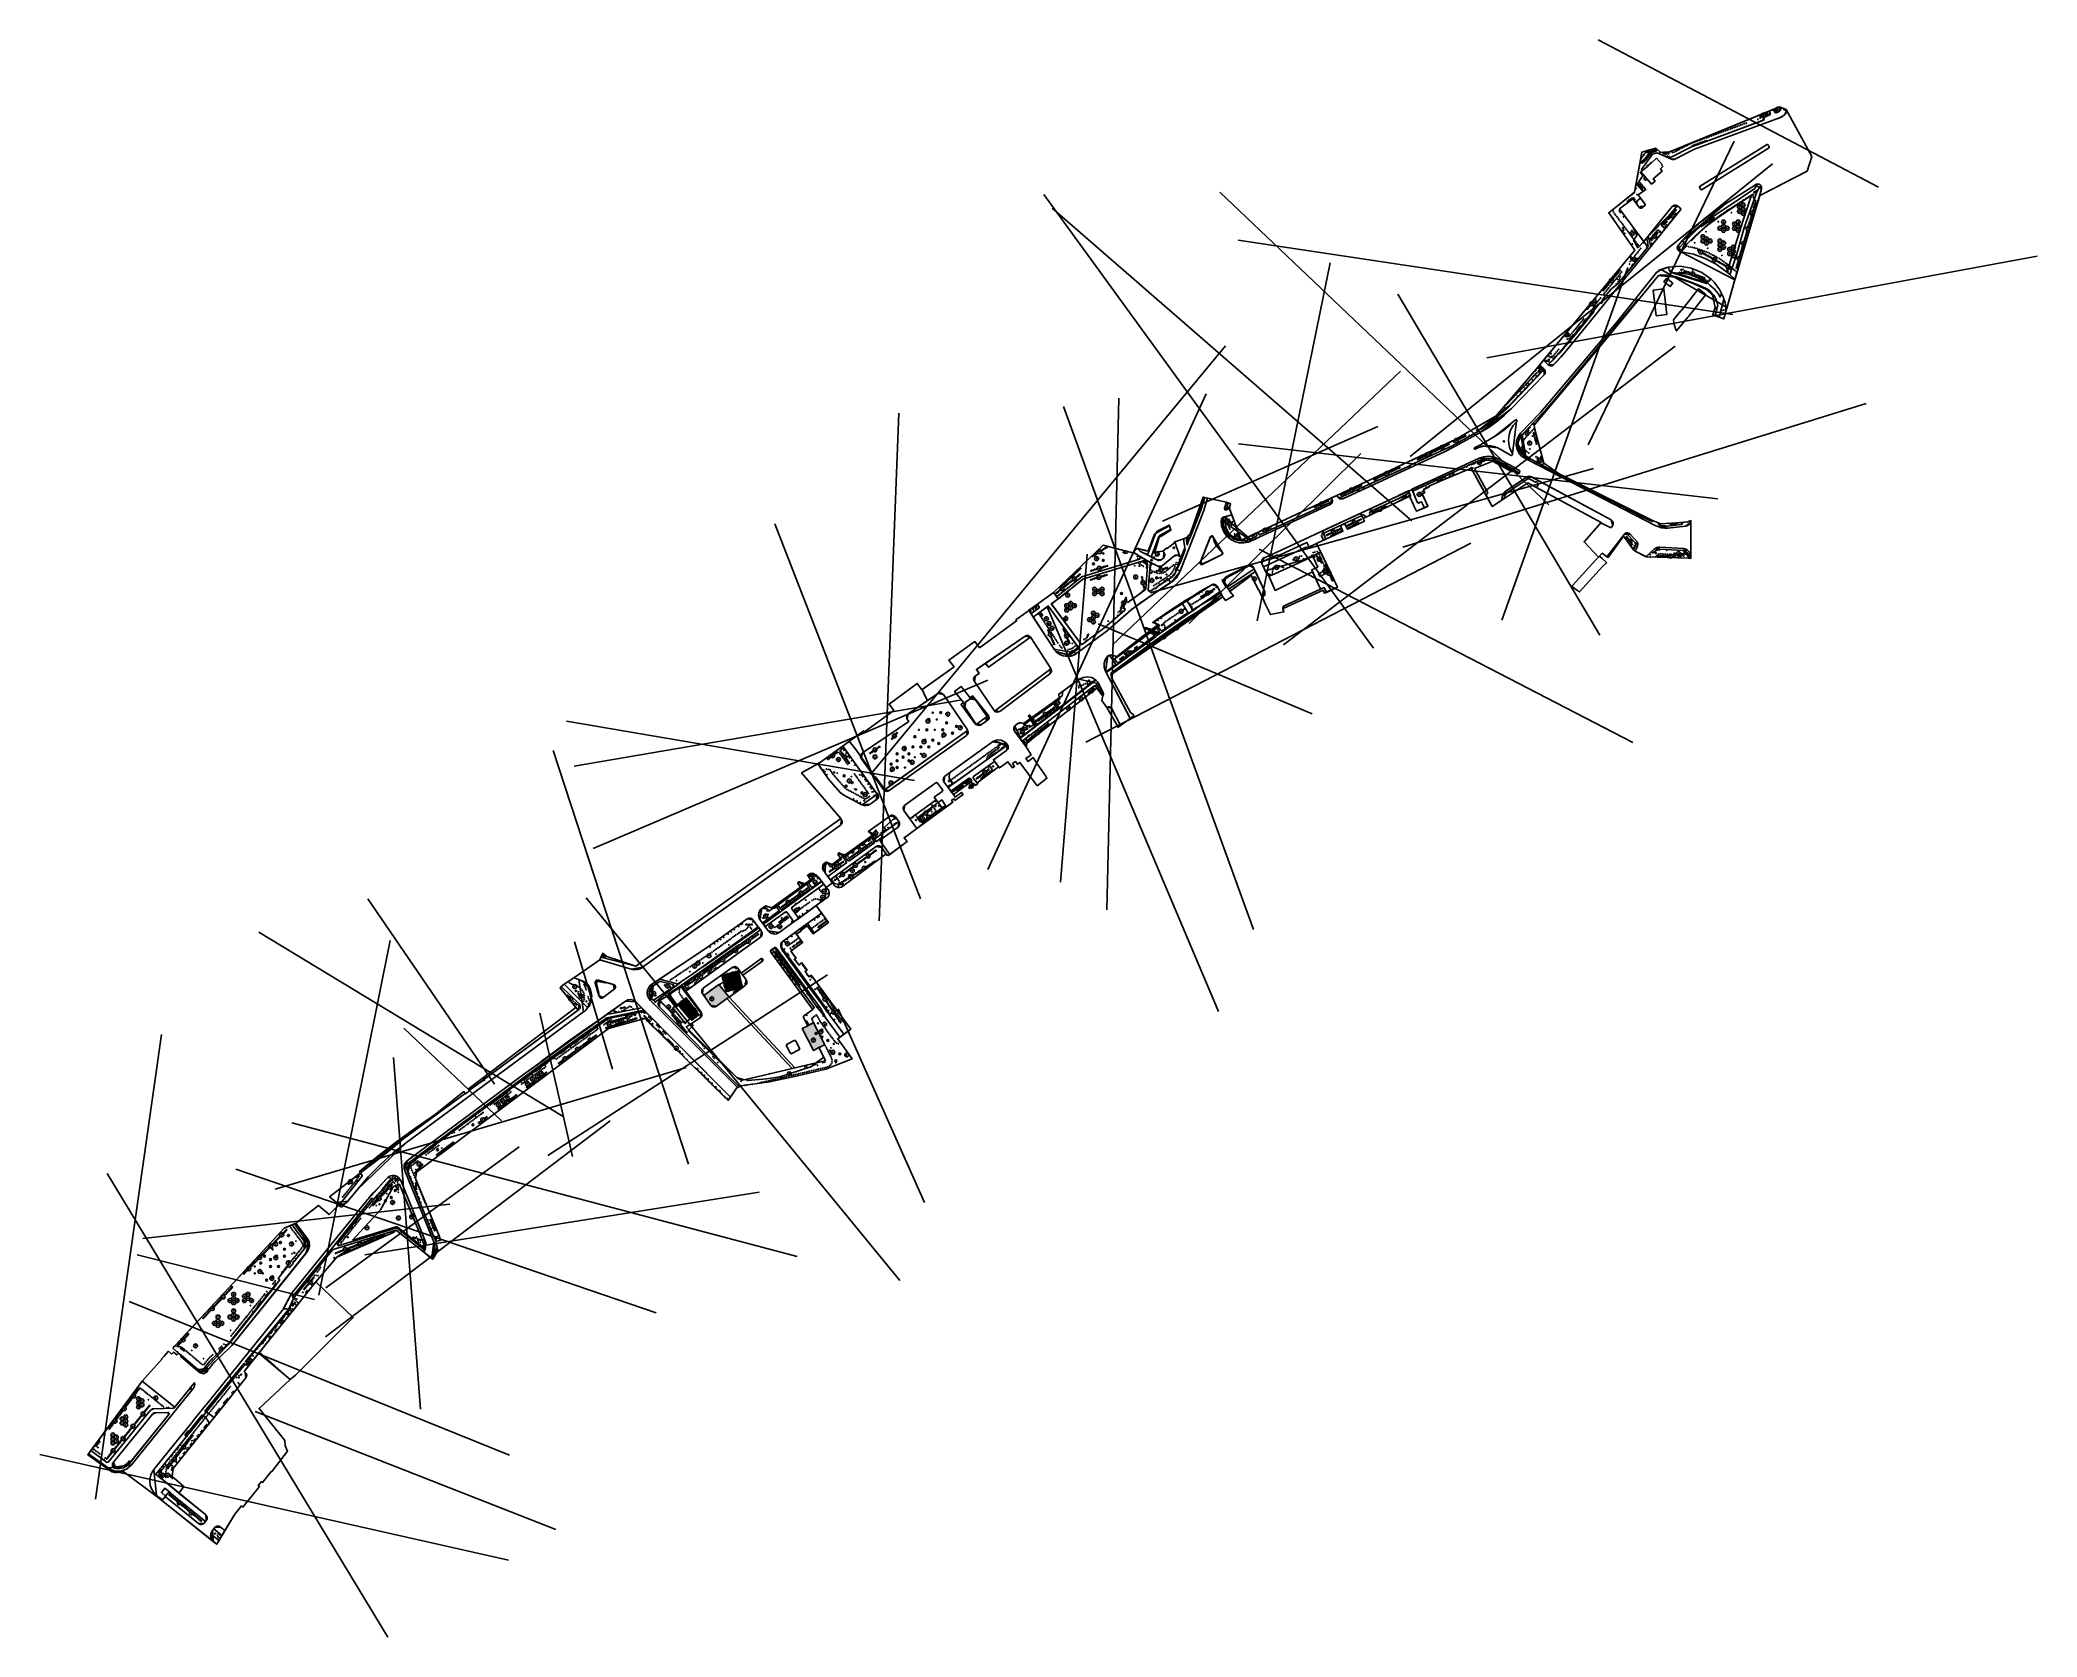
# Model space of a CAD drawing. Header units: metres. Extents: x 13966 to 15478, y -1639 to -430.
import ezdxf

# ---------------------------------------------------------------- set-up
doc = ezdxf.new("R2010")
doc.units = ezdxf.units.M
for name, color, linetype in [('BOUNDARY', 7, 'Continuous'), ('BUILDING', 7, 'Continuous'), ('CURB', 7, 'Continuous'), ('ELECTR_CABLE', 7, 'Continuous'), ('ELECTR_CABLE_COMM', 7, 'Continuous'), ('GAS', 7, 'Continuous'), ('GRASS', 7, 'Continuous'), ('HEAT', 7, 'Continuous'), ('NEW_BUSH', 3, 'Continuous'), ('NEW_LAWN', 82, 'Continuous'), ('NEW_TREE', 3, 'Continuous'), ('OVERHEAD_POWER_LINE', 7, 'Continuous'), ('ROAD', 7, 'Continuous'), ('SEWER', 7, 'Continuous'), ('SIDEWALK_PATH', 7, 'Continuous'), ('WATER_PIPELINE', 7, 'Continuous')]:
    doc.layers.add(name, color=color, linetype=linetype)

# ---------------------------------------------------------------- blocks, each defined once
blk = doc.blocks.new('ИВА_БУЛЛАТА')
blk.add_circle((0, 0), 0.2)
blk = doc.blocks.new('СПИРЕЯ_GREFSHEIM')
blk.add_circle((0, 0), 0.2)
blk = doc.blocks.new('ПУЗЫРЕПЛОДНИК_LADY_IN_RED')
blk.add_circle((0, 0), 0.2)
blk = doc.blocks.new('ПУЗЫРЕПЛОДНИК_TINY_WINE_GOLD')
blk.add_circle((0, 0), 0.2)
blk = doc.blocks.new('ЛАПЧАТКА_GOLDFINGER')
blk.add_circle((0, 0), 0.2)
blk = doc.blocks.new('КЛЕН_PRINCETON_GOLD')
blk.add_circle((0, 0), 0.2)
blk = doc.blocks.new('КЛЕН_ГИННАЛА')
blk.add_circle((0, 0), 0.2)
blk = doc.blocks.new('КЛЕН_CRIMSON_SENTRY')
blk.add_circle((0, 0), 0.2)

msp = doc.modelspace()

# ---------------------------------------------------------------- hatches: boundary and pattern name
at = {"layer": 'NEW_LAWN'}
for points in [[(14809.4, -887.7), (14802.4, -892.2), (14857.7, -853.8)], [(14485.7, -1155.8), (14477.2, -1161.9), (14475, -1162), (14473.5, -1160.9), (14468.1, -1153.3), (14472.6, -1150.1), (14473.1, -1150.2), (14474.4, -1149.2), (14474.4, -1148.8), (14477.2, -1146.9), (14477.2, -1147), (14477.7, -1147), (14479.4, -1145.6), (14479.9, -1145.4), (14487.3, -1154.6), (14487.3, -1154.6), (14487.3, -1154.6), (14487.3, -1154.7), (14486.6, -1153.9), (14487.3, -1154.7), (14487.3, -1154.7), (14487.3, -1154.7), (14485.7, -1155.8), (14485.7, -1155.8), (14485.7, -1155.8), (14535, -1208.7), (14535, -1208.7), (14535, -1208.7)], [(14497.1, -1147.5), (14492.7, -1148.6), (14491.9, -1148.4), (14490.3, -1148.8), (14490.1, -1149.2), (14490.1, -1149.2), (14488.1, -1149.7), (14487.8, -1149.4), (14486, -1149.9), (14486.1, -1150.1), (14485.2, -1150.4), (14485.2, -1150.4), (14485.2, -1150.4), (14485.2, -1150.4), (14485.2, -1150.4), (14482.6, -1140.9), (14482.7, -1140.9), (14482.8, -1140.3), (14482.4, -1140.2), (14481.8, -1138), (14481.8, -1138), (14481.8, -1138), (14481.8, -1138), (14481.8, -1138), (14486, -1137), (14486, -1137), (14486.6, -1137.2), (14486.7, -1136.8), (14488.8, -1136.3), (14488.8, -1136.5), (14490.7, -1136.2), (14490.9, -1135.7), (14491.8, -1135.5), (14492.3, -1135.8), (14493.3, -1135.3), (14494.4, -1135.9), (14495.2, -1139.7), (14495.6, -1139.8), (14497.4, -1147.3)], [(14494.4, -1216.5), (14494.4, -1216.5), (14493.1, -1215.6), (14493.1, -1215.6), (14486.2, -1208.7), (14456.8, -1179.3), (14454.9, -1177.3), (14454.9, -1177.3)], [(14235.3, -1331.1), (14233.8, -1332.6), (14193.8, -1349.9), (14194.5, -1349), (14195.3, -1349), (14195.7, -1348.5), (14195.9, -1348.4), (14196.3, -1348.4), (14196.7, -1348), (14233.8, -1332.6), (14233.8, -1332.6), (14235.3, -1331.1)], [(14077, -1486.6), (14076.5, -1487.3), (14075.3, -1486.3), (14077.8, -1483.2), (14079.2, -1484.1), (14077.1, -1486.7)]]:
    msp.add_hatch(color=82, dxfattribs=at).paths.add_polyline_path(points)
h = msp.add_hatch(color=82, dxfattribs=at)
h.paths.add_polyline_path([(14457.2, -1171.6), (14447.9, -1160.4), (14448.3, -1160.1), (14448.3, -1160.1), (14448.3, -1160.1), (14448.3, -1160.1), (14448.3, -1160.1), (14451, -1158.1), (14451, -1158.2), (14451.5, -1158.1), (14451.4, -1157.8), (14454.4, -1155.5), (14454.4, -1155.5), (14455, -1155.7), (14456.3, -1157.2), (14456.2, -1157.2), (14457, -1158.8), (14457.6, -1159), (14458.9, -1160.6), (14458.7, -1161), (14459.8, -1162.3), (14460.2, -1162.3), (14460.9, -1163.1), (14460.9, -1163.1), (14460.9, -1163.1), (14461.2, -1162.9), (14461.2, -1162.9), (14461.2, -1162.9), (14461.2, -1162.9), (14461.2, -1162.9), (14462.9, -1165), (14462.9, -1165), (14462.9, -1165), (14462.9, -1165), (14462.9, -1165), (14462.5, -1165.3), (14462.5, -1165.3), (14462.5, -1165.3), (14462.7, -1165.5), (14462.5, -1165.7), (14463, -1166.1), (14463.1, -1166), (14464.6, -1167.9), (14464.6, -1167.9), (14464.6, -1167.9), (14464.6, -1167.9), (14464.6, -1168), (14463.9, -1168.5), (14463.5, -1168.3), (14463.3, -1168.9), (14460.6, -1170.9), (14460.1, -1170.8), (14459, -1171.6), (14458.4, -1170.7), (14458.4, -1170.7), (14458.4, -1170.7), (14458.4, -1170.7)])
h.paths.add_polyline_path([(14456, -1166.3), (14456.3, -1165.4), (14455.3, -1165.1), (14455.1, -1166.1)], flags=16)
h = msp.add_hatch(color=82, dxfattribs=at)
h.paths.add_polyline_path([(14555.3, -1192.9), (14551.1, -1195), (14542.6, -1178.5), (14546.9, -1176.3), (14543.7, -1170.1), (14546.9, -1176.3), (14546.9, -1176.3), (14546.9, -1176.3), (14547.1, -1176.2), (14548, -1175.7), (14548.7, -1175.7), (14550.7, -1174.6), (14551.3, -1174.6), (14559.7, -1190.7), (14559.7, -1190.7), (14559.7, -1190.7), (14559.7, -1190.7), (14559.7, -1190.7), (14556.7, -1192.2), (14556.5, -1191.9), (14556, -1192.4), (14556.1, -1192.5), (14555.3, -1192.9), (14555.3, -1192.9)])
h.paths.add_polyline_path([(14553.1, -1182.9), (14553.8, -1182.2), (14553.1, -1181.5), (14552.4, -1182.2)], flags=16)

# ---------------------------------------------------------------- linework, layer by layer
at = {"layer": 'BOUNDARY'}
msp.add_lwpolyline([(15199.2, -514.5), (15282.6, -480.5), (15287.6, -482.4), (15307, -518), (15303.5, -529.2), (15267.6, -547.5), (15248.8, -611.3), (15240.3, -641.1), (15232, -637.9), (15233.7, -632.4), (15231.9, -623), (15227.3, -618.7), (15215.4, -613.4), (15203.5, -609.5), (15190.8, -608.2), (15141.3, -668.4), (15122.1, -691.5), (15096.9, -721.4), (15097.2, -724.8), (15104.1, -750.2), (15115.8, -758.3), (15131.6, -766.4), (15162.9, -782), (15186.4, -793.8), (15192.6, -796.2), (15208.2, -795.2), (15212.8, -794.8), (15215.5, -793.8), (15215.5, -819.9), (15215.3, -822.4), (15213.7, -822.1), (15181.8, -821.3), (15173.3, -816.8), (15172, -815.9), (15164.5, -805.6), (15152.7, -821.7), (15151.9, -821.1), (15148.2, -818.5), (15145.5, -821.4), (15134.6, -809.9), (15147.5, -795.3), (15092.1, -765.2), (15070.7, -779.2), (15065.1, -783), (15049.1, -754.1), (15025.1, -764.2), (15024, -764.7), (15017.1, -767.6), (15017.4, -768.3), (15015.8, -769), (15015.4, -768.1), (15014.9, -768.4), (15015.3, -769.3), (15012.9, -770.4), (15014, -772.7), (15012.1, -773.6), (15016.4, -782.9), (15007.7, -786.7), (15005.4, -782), (15005.5, -781.9), (15002.7, -775.8), (15003.2, -775.3), (15003.1, -775), (14974.6, -788.6), (14967.4, -792.1), (14968.3, -794.3), (14955.4, -800.3), (14953.5, -796.1), (14950.1, -797.6), (14952, -801.9), (14939.1, -807.9), (14932.1, -811.2), (14947.8, -844.2), (14942.2, -846.8), (14938, -848.7), (14937, -846.5), (14906.7, -860.3), (14907.4, -862.8), (14897.2, -864.9), (14893.7, -857.7), (14888.4, -846.1), (14888, -846.3), (14882.6, -835.4), (14866.3, -847.5), (14869.1, -850.8), (14863.2, -854.4), (14861.2, -851.4), (14803.2, -892), (14776.5, -910.3), (14776.8, -912.8), (14777.3, -913.5), (14791.3, -939.1), (14793.2, -940.5), (14793.8, -941.5), (14781.8, -950.3), (14773.4, -935.4), (14769.5, -930), (14770.3, -926.5), (14765.7, -920.6), (14720.5, -956.1), (14716.5, -959.2), (14712.7, -962.5), (14712.3, -965), (14715.9, -971.1), (14712, -973.9), (14713.6, -976.1), (14717.4, -973.3), (14720.1, -977.2), (14727.2, -987.3), (14727.9, -988.9), (14720.6, -994.6), (14707.5, -976.9), (14705.6, -978.3), (14704.1, -976.3), (14701.9, -977.8), (14703.5, -979.9), (14701.9, -981.1), (14698.4, -976.4), (14691.9, -981.1), (14691.3, -980.3), (14675, -992.4), (14675.5, -993), (14673.9, -994.3), (14673.4, -993.6), (14669.3, -996.6), (14668.7, -995.7), (14671.8, -993.2), (14670.5, -991.4), (14668.2, -993.2), (14657.1, -1001.3), (14658.4, -1003.1), (14663.3, -999.6), (14664.4, -1001.2), (14658.3, -1005.7), (14657.5, -1004.5), (14655.8, -1005.6), (14656.7, -1006.9), (14619.8, -1034), (14622.1, -1036.9), (14607.8, -1047.5), (14607.4, -1047), (14607, -1047.3), (14606.3, -1046.2), (14574.4, -1069.8), (14566, -1068.5), (14565.7, -1068), (14560.7, -1071.5), (14561.1, -1072), (14559.9, -1080.4), (14553.2, -1085.3), (14562.5, -1098.1), (14550.9, -1106.6), (14546.7, -1100.9), (14546.4, -1100.6), (14541.8, -1103.9), (14542, -1104.2), (14538.3, -1107), (14543, -1113.3), (14534.1, -1119.8), (14538, -1125.1), (14536.9, -1125.9), (14540.1, -1130.2), (14542.3, -1128.6), (14546.4, -1134.1), (14544.9, -1135.2), (14547.9, -1139.2), (14549.4, -1138.1), (14579.4, -1178.9), (14569.6, -1186.2), (14580.4, -1201.4), (14560.6, -1209.3), (14539, -1214.2), (14517.9, -1218.8), (14496, -1221.9), (14492.9, -1223.6), (14486.6, -1232.9), (14423.6, -1170.9), (14395.9, -1178.5), (14250.7, -1287.3), (14249.8, -1292.1), (14267.9, -1335.4), (14268.8, -1338.9), (14265.3, -1339.5), (14266.7, -1346.6), (14262.9, -1353.2), (14235.3, -1331.1), (14233.8, -1332.6), (14190.3, -1351.5), (14174.5, -1370.3), (14202.7, -1397.3), (14159.1, -1440.9), (14155.1, -1444.2), (14131.5, -1466.1), (14150.9, -1490.5), (14151.3, -1494.5), (14153, -1498.4), (14142.2, -1512.6), (14141.2, -1513.9), (14141, -1513.7), (14134.2, -1522.2), (14133.3, -1521.5), (14130.8, -1524.5), (14131.7, -1525.3), (14119.2, -1540.8), (14118.1, -1539.9), (14113.1, -1546.1), (14099.4, -1569), (14056.4, -1534.6), (14028.3, -1513.6), (14019.9, -1514.1), (14001.8, -1501.2), (14042.9, -1445.4), (14058.1, -1428.6), (14057.8, -1428.4), (14062.8, -1422.8), (14065.2, -1425), (14066.7, -1423.4), (14069.1, -1425.6), (14070.4, -1424.2), (14066.1, -1420.4), (14072.9, -1413), (14122.9, -1359.5), (14150.6, -1329.7), (14159.3, -1325.9), (14176.5, -1312.4), (14184.6, -1319.3), (14192.5, -1311.3), (14190.2, -1310.2), (14184.8, -1305.8), (14208.2, -1287.6), (14207.6, -1286.6), (14264.8, -1243.4), (14286.5, -1226.2), (14287.7, -1227.8), (14291.1, -1225.3), (14290.1, -1224.1), (14371.4, -1162.6), (14359.3, -1147.6), (14360.2, -1146.7), (14362.4, -1144.8), (14369.7, -1140), (14389.4, -1126.4), (14391.7, -1121.4), (14394.7, -1123.8), (14416.6, -1131.1), (14571.8, -1019.4), (14542.2, -984.8), (14556.4, -976.8), (14589.2, -952.9), (14589.8, -953.7), (14612, -937.5), (14608.5, -932.7), (14629.8, -917.1), (14633.3, -921.9), (14657.6, -904.6), (14653.7, -899.4), (14673.3, -885.4), (14677, -890.1), (14704.8, -869.7), (14704.4, -869), (14713.9, -862), (14721.7, -856.4), (14732.8, -848.2), (14770.4, -812.3), (14792.9, -818.3), (14796.1, -814.7), (14804.5, -816.9), (14809.3, -804), (14811.5, -801.9), (14820.5, -797.2), (14821.8, -801.1), (14814.8, -805.2), (14813, -806.4), (14809.5, -817.7), (14815.7, -816.9), (14818.7, -814.5), (14819, -814.8), (14823.5, -811.3), (14824.7, -809.8), (14831.3, -807.7), (14833.4, -806.7), (14836.7, -803.3), (14846.3, -776), (14863.8, -779.9), (14867, -781.1), (14866.1, -784.5), (14868, -789.5), (14875.1, -808.6), (14947.5, -774.7), (15036.7, -732.5), (15068, -714.4), (15099.8, -677.3), (15172.9, -589), (15153.3, -560.6), (15172.8, -545.1), (15178.3, -514.8), (15188.8, -511.7), (15192.5, -515), (15195.8, -514.7)], close=True, dxfattribs=at)
at = {"layer": 'BUILDING'}
for points in [[(15187, -537.9), (15188.4, -536.7), (15187, -534.9), (15193.7, -529.1), (15192.4, -527.4), (15194.2, -525.7), (15193.3, -524.5), (15193.6, -524.2), (15189.5, -519.4), (15185.6, -522.8), (15184.9, -523.4), (15183.2, -524.9), (15182.5, -525.5), (15177.6, -529.7), (15180.4, -532.9), (15180.9, -533.5), (15182.1, -534.9), (15182.3, -535.1), (15182.6, -535.5), (15185.7, -539.1), (15187, -537.9)], [(15189.1, -638.6), (15186.9, -619.2), (15195, -618.2), (15197.2, -637.7)], [(15197, -610.3), (15196.7, -610.7), (15195, -612.9), (15199.8, -616.6), (15201.8, -614), (15197, -610.3)], [(15207.8, -635), (15208, -634.9), (15213.8, -627.5), (15215.8, -625), (15218.6, -621.4), (15221.1, -618.3), (15221.2, -618.2), (15221.7, -618.6), (15226.8, -622.6), (15213.9, -638.9), (15213.5, -639.4), (15213.4, -639.5), (15213.2, -639.7), (15204.6, -650.1), (15204.6, -650.1), (15204.4, -649.7), (15203.4, -646.9), (15202.6, -644), (15202.3, -641.7)], [(15125.9, -842.8), (15143.5, -823.6), (15144.3, -822.7), (15144.8, -822.1), (15146.2, -820.7), (15148.2, -822.5), (15151.3, -825.3), (15151.5, -825.5), (15151.2, -825.9), (15148.9, -828.4), (15131.2, -847.8), (15130.4, -847.3), (15128, -845.8), (15125.8, -844), (15125.3, -843.5)]]:
    msp.add_lwpolyline(points, close=True, dxfattribs=at)
at = {"layer": 'CURB'}
for points in [[(15178.1, -527.9), (15186.3, -516.3), (15189.9, -515.2), (15200.7, -520.1), (15203.3, -520.1), (15217.6, -512.7), (15218.2, -512.4), (15282.6, -488.8), (15285.3, -487.3), (15286.4, -486.4), (15287.6, -484.1), (15287.6, -482.4)], [(15274.7, -483.7), (15275.4, -485.6), (15274.8, -486.8), (15271.1, -488.2), (15270.5, -489.5), (15269.9, -490.8), (15217.4, -510.1), (15216.5, -510.5), (15199.1, -519.4)], [(15284, -481.1), (15283, -483), (15281.7, -484.3), (15279.8, -484.9), (15278.7, -484.2), (15278, -482.4)], [(15285.8, -481.7), (15286.1, -482.8), (15286.6, -483.3)], [(15286.5, -483.2), (15287.6, -482.4)], [(15282.1, -489), (15284.7, -487.7)], [(15178, -527.8), (15178.8, -528.7)], [(15172.2, -599.7), (15182.4, -587.2), (15182.4, -586), (15161.3, -557.8), (15171.6, -550.2), (15176.6, -556.9), (15178, -557.1), (15180.4, -555.3), (15180.6, -553.9), (15175.6, -547.2), (15181.4, -543), (15176.1, -536.9), (15179, -532.7), (15177.2, -530.1), (15177.6, -529.7)], [(15264.4, -539.4), (15240.8, -554.4), (15208.4, -582.3), (15205.8, -585.2)], [(15248.8, -611.4), (15268.9, -542.7)], [(15268.9, -542.7), (15264.4, -539.4)], [(15173.4, -600.7), (15207.5, -558.5), (15207.4, -557.1), (15205.4, -555.5), (15201.2, -556), (15179.8, -582.5)], [(15196, -572.7), (15193.7, -570.9), (15193.5, -569.5), (15205, -555.3)], [(15193.5, -575.9), (15191.2, -574), (15189.8, -574.1), (15184.3, -580.9), (15184.1, -581.8), (15185, -586.3)], [(15193.5, -575.9), (15196, -572.7)], [(15208, -590.2), (15205.3, -588.3)], [(15205.7, -585.7), (15208.2, -582.6)], [(15205.8, -585.2), (15207.8, -590.2)], [(15208.7, -581.9), (15211.9, -584.4), (15212, -585.9), (15208, -590.2)], [(15172.3, -599.7), (15160.7, -614), (15160.2, -614.4), (15155.7, -617.9), (15155.2, -618.4), (15149.6, -625.2), (15148.7, -626.3), (15148.1, -627.2)], [(15158.2, -619.5), (15173.4, -600.7)], [(15192.9, -603.5), (15189.5, -605.9)], [(15192.9, -603.5), (15241.9, -631.9), (15241.8, -635.1), (15240.3, -641.1)], [(15198.6, -601.8), (15193.1, -603.5)], [(15198.6, -601.8), (15199.1, -603.9), (15202.3, -606.3), (15226.5, -613.9), (15227.9, -613.8), (15230.7, -610.9)], [(15207.9, -590.2), (15248.8, -611.4)], [(15215.5, -793.8), (15215.2, -794.9), (15211.7, -797.9), (15197.9, -799.4), (15188.9, -797.7), (15089.7, -746.6), (15086.5, -727.6), (15101.3, -712.1), (15101.8, -711.6), (15156.3, -647.1), (15159.3, -643.5), (15189.5, -605.9)], [(15144.4, -636.4), (15158.2, -619.5)], [(15146.8, -628.7), (15120, -661.8), (15108.7, -674.6), (15107.5, -675.7)], [(15233.8, -638.6), (15235.1, -633.8), (15234.3, -632.5), (15233.7, -632.4)], [(15236.8, -639.7), (15240.5, -626)], [(15103.9, -672.3), (15107.5, -675.7), (15111.8, -675.6), (15122.3, -663.7), (15144.4, -636.4)], [(15100.8, -676.1), (15104.2, -678.9), (15104.4, -683.3), (15079.5, -709.1), (15055.5, -727.4), (15035.3, -738.4), (15029.3, -741.4), (14952, -777.2), (14948, -775.7), (14947.5, -774.7)], [(15099.7, -677.3), (15100.8, -678.3), (15100.9, -682.6), (15077.3, -707), (15058.9, -721.9)], [(15104.2, -678.9), (15104.4, -683.3)], [(15107.5, -675.7), (15111.8, -675.6)], [(15058.9, -721.9), (15053.3, -726.8), (15052.8, -727.1), (15034.6, -737.1), (15028.7, -740), (15002.9, -751.9), (15001.3, -752.7), (14978.1, -763.4), (14976.4, -764.2), (14968.3, -767.9), (14966.7, -768.7), (14964.4, -769.8), (14962.7, -770.5), (14949, -776.9)], [(15056.1, -736.4), (15066.8, -730), (15082.4, -717.6)], [(15061.8, -723.6), (15065.1, -721.4)], [(15083.5, -718.9), (15080.3, -742.9)], [(15104.1, -750.2), (15103.7, -751), (15102.4, -751.4), (15099.8, -750.1), (15098.1, -749.2), (15090.4, -745.3), (15087.6, -728.7), (15095.2, -720.7), (15096.6, -720.7)], [(15097.1, -721.1), (15096.6, -720.7)], [(15051.7, -738.7), (15056.1, -736.4)], [(15052.2, -739.6), (15054.7, -738.5)], [(15058.4, -737.4), (15054.7, -738.5)], [(15058.4, -737.4), (15069.2, -738.6), (15079, -744.3)], [(15077.4, -733.1), (15077.9, -737)], [(15083.7, -732.4), (15083.2, -736.4)], [(15012.6, -767.9), (15021, -764), (15022.7, -763.2), (15024.9, -762.2), (15026.5, -761.5), (15055.7, -747.9), (15068.7, -748.3), (15081.5, -755.2)], [(15026.9, -759.6), (15055.2, -746.5), (15069.2, -746.8), (15081.6, -753.6)], [(15064, -745.2), (15067.9, -746.3)], [(15081.6, -753.6), (15081.9, -754.5), (15081.5, -755.2)], [(15004.3, -770), (15012, -766.5)], [(15013.7, -784), (15011.6, -779.5), (15009.7, -780.4), (15008.3, -779.9), (15004.3, -770)], [(15004.9, -771.5), (15012.6, -767.9)], [(15012, -766.5), (15019.2, -763.1)], [(15019.2, -763.1), (15026.9, -759.6)], [(15023.2, -763), (15024, -764.7)], [(15023.5, -763.6), (15024.6, -763.1)], [(15024.3, -762.5), (15025.1, -764.2)], [(15147.3, -795.4), (15154.3, -799), (15155.7, -798.6), (15156.3, -797.4), (15155.1, -793.3), (15094.7, -760.7), (15091.1, -761), (15075.5, -771.2), (15072.9, -774.8), (15072, -778.4)], [(15073.9, -777.2), (15074.4, -775.2), (15076.3, -772.4), (15092.1, -762.1), (15093.1, -762.1), (15097.9, -764.7)], [(15091.1, -761), (15092, -760.6), (15092.8, -760.4), (15094.1, -760.4), (15094.7, -760.7)], [(15099.5, -765.5), (15099.7, -766.8), (15098.6, -768.8)], [(14849.5, -776.7), (14846.6, -786.1), (14828.5, -832.6), (14822.2, -840.3), (14808.3, -849.5)], [(14847.4, -776.2), (14844.3, -785.9), (14835.5, -808.3), (14833.6, -808.1), (14833.4, -806.7)], [(14868, -789.5), (14862.3, -790.8), (14860, -793.5), (14882.6, -809.2), (14942.3, -781.6), (14943.7, -777.6), (14943.2, -776.6)], [(14866.1, -784.5), (14863.8, -785.6), (14862.4, -784.4), (14863.8, -779.9)], [(14863.6, -785.7), (14865.2, -780.4)], [(14944, -779.2), (14889.4, -804.4), (14888.1, -803.9), (14887.5, -802.6)], [(14944, -779.2), (14943.9, -779.7), (14943.7, -780.3), (14943.3, -780.9), (14942.7, -781.4), (14942.3, -781.6)], [(14949, -776.9), (14949.5, -777.2), (14950.2, -777.4), (14951.3, -777.4), (14952, -777.2)], [(14966, -787.9), (14972.5, -784.9)], [(14972.7, -789.4), (14972.2, -788.3), (14973.7, -784.3), (14994.1, -774.9), (14994.2, -774.8), (15001.6, -771.3)], [(14974.6, -788.6), (14974, -787.5), (14974.5, -786.1), (14994.9, -776.7), (14995.1, -776.6), (15002.2, -772.8)], [(15001.6, -771.3), (15003.1, -775)], [(15072.1, -778.2), (15072.9, -774.7)], [(14805, -817.1), (14809.9, -804.3), (14811.3, -802.7), (14820.6, -797.8)], [(14808, -817.9), (14812.3, -806.5), (14813.6, -804.9), (14821.6, -800.6)], [(14820.6, -797.8), (14821.6, -800.6)], [(14886.2, -803.2), (14886.7, -804.5), (14886.3, -805.9), (14882, -807.8), (14861.9, -790.9)], [(14915.1, -811.5), (14943.1, -798.5)], [(14937.3, -808.7), (14935.7, -805.3), (14937.2, -801.3), (14964.6, -788.6), (14968.6, -790), (14969.2, -791.3)], [(14939.1, -807.9), (14937.5, -804.4), (14938, -803.1), (14965.4, -790.4), (14966.8, -790.9), (14967.4, -792.2)], [(15155.1, -793.3), (15156.7, -796.1), (15156.3, -797.4)], [(15208.9, -795.1), (15209, -795.7), (15208.1, -796.8), (15197.8, -797.9), (15191.6, -797.2), (15191, -795.8), (15191.1, -795.6)], [(15211.1, -798), (15214, -796.9)], [(14796.1, -814.7), (14798.6, -816.9), (14799.8, -817.7), (14811.3, -823.6)], [(14823.5, -811.3), (14824.2, -810.9), (14824.6, -809.7), (14824.7, -809.8)], [(14824.9, -833.7), (14832.4, -814.3), (14831.3, -807.7)], [(14857.8, -815.1), (14860.6, -817.9)], [(14868.7, -808.9), (14869.8, -809.4), (14870.6, -809.8), (14871.1, -809.9)], [(14884, -808.5), (14886.3, -807.5)], [(14907.4, -862.8), (14906.6, -860.9), (14907.6, -858.3), (14935.1, -845.7), (14928.4, -831.1), (14933, -829), (14929.2, -820.9), (14898.1, -835.1), (14894.1, -833.7), (14890.6, -826.2), (14892.1, -822.2), (14915.1, -811.5)], [(14891.9, -828.9), (14924.2, -813.9), (14924.9, -814.2), (14925.1, -814.5), (14932.1, -811.2)], [(15173.3, -816.8), (15173.7, -816), (15173.8, -815.9), (15175, -812.6), (15174.4, -809.6), (15169.4, -804), (15164.8, -804.2), (15151.9, -821.1)], [(15166.5, -803.1), (15168.7, -803.5)], [(15172.1, -816), (15173.6, -812.1), (15173.3, -810.6), (15166.5, -803.1)], [(15174.4, -814.3), (15175, -812.6), (15175, -810.6)], [(15215.3, -822.4), (15215.4, -821.5), (15209.8, -815), (15192, -813.9), (15187.6, -815.5), (15181.4, -821.2)], [(15185.4, -817.5), (15187.6, -815.5), (15189.6, -814.3)], [(15213.8, -822.3), (15213.9, -821.4), (15209.7, -816.5), (15191.9, -815.4), (15188.6, -816.6), (15187.2, -817.9), (15185.7, -817.9), (15185.4, -817.5)], [(15209.8, -815), (15213.2, -816.4)], [(14787.6, -856.9), (14787.5, -857), (14786.3, -858.1), (14786.2, -859.5), (14786.9, -860.3), (14786.8, -861.7), (14772.1, -874.4), (14771.1, -875.3), (14754.9, -887.3), (14753.5, -887.1), (14731.9, -857.6), (14732.2, -856.2), (14736.5, -853), (14736.6, -852.9), (14754.9, -838.4), (14755.9, -837.9), (14800.1, -824.4), (14804, -827.5), (14802.7, -845.6)], [(14793.5, -817.6), (14798.3, -821.2), (14797.9, -823), (14755, -836.1), (14754, -836.6), (14736.1, -850.8), (14734.7, -850.6), (14732.8, -848.2)], [(14798.3, -821.2), (14807.5, -826.1)], [(14803, -819.3), (14804.5, -818.7), (14805, -817)], [(14807.7, -821.7), (14803, -819.3)], [(14804.6, -846.4), (14806, -827), (14807.5, -826.1), (14811.9, -828.4), (14815.2, -828), (14824.1, -820.6), (14826.8, -820)], [(14807.7, -821.7), (14807.2, -820.6), (14808, -817.9)], [(14815.7, -816.9), (14816.5, -817.8), (14816.1, -822.1), (14814.6, -823.3), (14811.3, -823.6)], [(14829.6, -821.5), (14826.8, -820)], [(14844.4, -824.7), (14845.6, -826.8)], [(14866.3, -847.5), (14862.4, -840.4), (14863.6, -836.3), (14880.3, -827.8), (14884.3, -829.2), (14892.8, -847.6), (14891.3, -851.6), (14891, -851.7)], [(14864.4, -844.1), (14884.9, -830.4)], [(14884.9, -830.4), (14885.7, -832.2)], [(14890.2, -825.3), (14891.9, -828.9)], [(14893, -821.8), (14891.2, -822.6)], [(14789.2, -855.7), (14789.2, -855.7), (14802.3, -846.3)], [(14804.6, -846.4), (14806.2, -847.3)], [(14809.7, -844.9), (14806.2, -847.3)], [(14809.8, -871), (14810, -869.6), (14852.7, -842.4), (14856.8, -843.5), (14861.2, -851.4)], [(14822.5, -836.6), (14811, -844.1)], [(14824, -839), (14822.9, -839.8), (14821.5, -840.7), (14820.8, -841.2)], [(14822.5, -836.6), (14824.9, -833.7)], [(14826.6, -836.2), (14828.8, -832)], [(14864.4, -844.1), (14865.4, -845.8)], [(14865.4, -845.8), (14885.7, -832.2)], [(14935.1, -845.7), (14937.8, -844.4), (14939.5, -848.1)], [(14788.9, -863.8), (14774.1, -876.7), (14772.8, -877.7), (14750.5, -894.2), (14733.3, -891.1), (14714.3, -861.7)], [(14715.9, -864.2), (14721.7, -860.1), (14721.9, -858.7), (14720.8, -857.1)], [(14742.4, -896.5), (14750.9, -890.3), (14751.1, -888.9), (14729.5, -859.3), (14728.1, -859.1), (14717.6, -866.8)], [(14776.5, -910.3), (14776.4, -910), (14776.8, -909), (14809.7, -884.7), (14861.2, -851.4)], [(14808.3, -849.5), (14792.8, -860.5), (14791.5, -861.5), (14788.9, -863.8)], [(14830.1, -856), (14833.5, -853.9)], [(14830.1, -856), (14834.4, -862.8)], [(14833.5, -853.9), (14837.8, -860.6)], [(14839.2, -860.9), (14859.7, -848.8)], [(14859.7, -848.8), (14861.2, -851.4)], [(14704.4, -869), (14704.8, -869.7), (14677, -890.1)], [(14715.9, -864.2), (14717.6, -866.8)], [(14790.9, -943.6), (14772.3, -907.9), (14774.1, -896.2), (14775.7, -896.3), (14777.9, -899.5), (14805.5, -879.1), (14812.1, -874.2)], [(14809.8, -871), (14813.9, -876.7)], [(14810.9, -875.1), (14812.2, -874.2)], [(14810.9, -875.1), (14812.7, -877.5)], [(14813.9, -876.7), (14815.3, -876.9)], [(14815.3, -876.9), (14832.7, -865), (14834.1, -864.2), (14834.1, -864.2), (14834.4, -862.8)], [(14677, -890.1), (14673.3, -885.4), (14653.7, -899.4), (14657.6, -904.6), (14633.3, -921.9), (14629.8, -917.1), (14608.5, -932.7), (14612, -937.5), (14589.8, -953.7), (14589.2, -952.9)], [(14674.6, -906.5), (14711.5, -881.4), (14715.7, -882.2), (14730.9, -905.7), (14730.1, -909.8), (14692.2, -938.3), (14687.9, -937.5), (14673, -915.6), (14673.8, -911.4), (14676.7, -909.5), (14674.6, -906.4)], [(14779.1, -898.6), (14780.9, -901), (14782.3, -901.2), (14807.9, -882.3), (14812.4, -878.9)], [(14812.4, -878.9), (14812.7, -877.5)], [(14731, -906), (14688.3, -938)], [(14731, -906), (14730.1, -909.8)], [(14742.4, -896.5), (14744, -896.6), (14745.7, -896.4), (14747.9, -895.7), (14749.2, -895.1)], [(14777.9, -899.5), (14779.7, -901.9), (14779.5, -903.3), (14772.6, -908.4)], [(14777.9, -899.5), (14779.1, -898.6)], [(14770.2, -926.5), (14770.6, -924.1), (14767.1, -917.4), (14752.4, -913.9), (14740.4, -922.6), (14740, -923.3), (14739.5, -926.4), (14710.3, -947.5), (14708.5, -947), (14706, -947.5), (14704, -948.9), (14703.4, -953.2), (14712.3, -965)], [(14765.7, -920.6), (14764.8, -919.4), (14763.4, -919.2), (14714.9, -956.4), (14713.4, -957.5), (14709.1, -960.8)], [(14733.5, -930.7), (14736.5, -934.8), (14737.9, -935), (14764.8, -914.4)], [(14764.8, -914.4), (14765, -914.7), (14765.7, -915.3), (14766.2, -916), (14766.9, -917)], [(14772.6, -908.4), (14774.1, -911.4)], [(14716.3, -943.2), (14719.6, -947.8), (14721, -948), (14735.2, -937.1), (14735.4, -935.7), (14732.3, -931.6)], [(14732.3, -931.6), (14733.5, -930.7)], [(14773.4, -935.4), (14774.1, -935), (14776.8, -935.9), (14783.7, -948.9)], [(14682.6, -942.2), (14674.5, -948)], [(14674.5, -948), (14678.4, -948.3)], [(14682.7, -942.4), (14681.6, -946)], [(14688.3, -938), (14692.2, -938.3)], [(14707.3, -958.4), (14718.2, -950.1), (14718.4, -948.7), (14715, -944.1)], [(14715, -944.1), (14716.3, -943.2)], [(14573.2, -964.4), (14599.4, -1001), (14598.7, -1005.2), (14594, -1008.5), (14587.7, -1008.9), (14574.2, -1001.8), (14571.4, -999.6), (14562.8, -989.8), (14562, -988.8), (14554.5, -977.8)], [(14667.9, -952.7), (14604.6, -997.9)], [(14657.1, -1001.3), (14650, -991.5), (14650.7, -987.3), (14686.6, -961.4), (14697.8, -963.2), (14698.1, -963.6), (14697.4, -967.8), (14687.4, -974.9), (14691.9, -981.1)], [(14698.1, -963.6), (14653.1, -995.8)], [(14667.9, -952.7), (14667, -956.4)], [(14697.4, -967.8), (14698.1, -963.6)], [(14707.3, -958.4), (14709.1, -960.8)], [(14675.5, -993), (14672.2, -988.9), (14672.4, -987.5), (14688.3, -976.1)], [(14612.9, -995), (14616.5, -992.5)], [(14628.6, -1003.3), (14643.7, -992.4)], [(14643.7, -992.4), (14643.8, -992.3), (14645.2, -992.5), (14648.8, -997.6), (14648.6, -999), (14642.6, -1003.3), (14649.2, -1012.3)], [(14648, -996.4), (14648.8, -997.6), (14648.6, -999), (14647.3, -999.9)], [(14653.1, -995.8), (14655.1, -998.6)], [(14655.1, -998.6), (14668.5, -989), (14669.9, -989.2), (14670.6, -990.1), (14670.4, -991.5), (14670.5, -991.4)], [(14671.8, -993.2), (14671.8, -993.2), (14673.2, -993.4), (14673.9, -994.3)], [(14599.4, -1001), (14588, -1009.1)], [(14588, -1009.1), (14594, -1008.5)], [(14599.4, -1001), (14598.7, -1005.2)], [(14604.6, -997.9), (14608.4, -998.2)], [(14629.4, -1026.9), (14619.7, -1013.3), (14620.4, -1009.2), (14628.6, -1003.3)], [(14622.7, -1007.5), (14626.3, -1005)], [(14624.1, -1019.5), (14644, -1005.3)], [(14571.6, -1019.3), (14572.4, -1020.3), (14571.7, -1024.5), (14482.8, -1088.2)], [(14570, -1046.9), (14571.6, -1045.8), (14573.9, -1049), (14596.2, -1032.9), (14593.9, -1029.7), (14594.1, -1028.3), (14609.1, -1017.5), (14613.3, -1018.2), (14615.9, -1021.7), (14615.2, -1025.9), (14602.1, -1035.3), (14601.9, -1036.7), (14609, -1046.6)], [(14572.4, -1020.3), (14571.7, -1024.5)], [(14615.9, -1021.7), (14598.4, -1034.3), (14597.1, -1034), (14596.2, -1032.9)], [(14615.9, -1021.7), (14615.2, -1025.9)], [(14621.9, -1016.4), (14624.1, -1019.5)], [(14563.8, -1065.7), (14598.6, -1040.6), (14602.7, -1041.3), (14607, -1047.3)], [(14575.1, -1048.1), (14577.2, -1051.1), (14578.6, -1051.3), (14597, -1038.1), (14597.2, -1036.7), (14595, -1033.8)], [(14596.2, -1032.9), (14595, -1033.8)], [(14565.7, -1068), (14560, -1060.5), (14560.4, -1052.8), (14561.9, -1052.9), (14564.2, -1056), (14572.3, -1050.2), (14570, -1046.9)], [(14573.9, -1049), (14576, -1052), (14575.8, -1053.3), (14562.1, -1063.3)], [(14573.9, -1049), (14575.1, -1048.1)], [(14553.2, -1085.3), (14525.3, -1105.7), (14516.9, -1104.4), (14510.7, -1095.8), (14512.1, -1087.4), (14512.2, -1087.3), (14516.3, -1088), (14517.5, -1089.6), (14521.2, -1087), (14522.8, -1085.8), (14541.8, -1072.1), (14539.5, -1068.8)], [(14546.1, -1069), (14548.2, -1072), (14548, -1073.4), (14527.6, -1088.1), (14526.2, -1087.9), (14524.1, -1084.9)], [(14559, -1069.2), (14538.8, -1083.8), (14537.3, -1084.8), (14535, -1086.5), (14534.8, -1087.9), (14540, -1095)], [(14539.5, -1068.8), (14541.1, -1067.7), (14543.5, -1070.9), (14549.6, -1066.5), (14547.3, -1063.4), (14547.7, -1061.9), (14554.9, -1063.7), (14560.7, -1071.5)], [(14547.3, -1068.2), (14546.1, -1069)], [(14557.2, -1066.8), (14550.8, -1071.4), (14549.4, -1071.1), (14547.3, -1068.2)], [(14557.2, -1066.8), (14559, -1069.2)], [(14562.1, -1063.3), (14563.9, -1065.7)], [(14482.8, -1088.2), (14471.3, -1096.4), (14470.3, -1097.2), (14468.3, -1098.6), (14467.2, -1099.4), (14466.7, -1099.8)], [(14522.9, -1085.8), (14525, -1088.7), (14524.8, -1090.1), (14512.9, -1098.8)], [(14524.1, -1084.9), (14522.9, -1085.8)], [(14466.7, -1099.8), (14421.8, -1132), (14413.1, -1133.5), (14389.4, -1126.4)], [(14493.6, -1223.2), (14427.7, -1157.2), (14428.9, -1144.9), (14470, -1117.6), (14472.8, -1115.6), (14495.5, -1099.3), (14497.2, -1098.1), (14501.1, -1095.3), (14505.3, -1096), (14511.8, -1105), (14511.2, -1109.2), (14454.6, -1150), (14466.1, -1166.1), (14465.4, -1170.3), (14454.9, -1177.3), (14493.1, -1215.6), (14498.8, -1217.2), (14535, -1208.7), (14485.7, -1155.8), (14477.7, -1161.6), (14473.5, -1160.9), (14467.1, -1152), (14467.8, -1147.9), (14489.7, -1132.1), (14493.9, -1132.7), (14496.5, -1136.4), (14511.4, -1125.7)], [(14434.7, -1141), (14448.2, -1144.5), (14449, -1144.3), (14458.4, -1138.1), (14458.9, -1137.7), (14509.2, -1101.4)], [(14509.2, -1101.4), (14511, -1103.8)], [(14512.9, -1098.8), (14514.6, -1101.2)], [(14514.6, -1101.2), (14529.8, -1090.3), (14531.2, -1090.5), (14536.4, -1097.6)], [(14574.1, -1182.8), (14564, -1169), (14563.9, -1168.9), (14560, -1161.8), (14559.9, -1161.7), (14526.9, -1116.9), (14527.6, -1112.7), (14557.3, -1091)], [(14536.4, -1097.6), (14540, -1095)], [(14540.2, -1103.5), (14543.8, -1100.9)], [(14551.8, -1106), (14546.6, -1098.8)], [(14467.1, -1135.5), (14511, -1103.8)], [(14571.2, -1185), (14560.6, -1170.6), (14560.5, -1170.5), (14556.6, -1163.1), (14556.5, -1163), (14523, -1117.4), (14521.6, -1117.2), (14519, -1119.1), (14518.8, -1120.5), (14550.7, -1163.9), (14544, -1168.8), (14543.7, -1170.1)], [(14520.6, -1117.9), (14520.6, -1117.9)], [(14543, -1113.3), (14537.3, -1105.6)], [(14390.3, -1124.5), (14416.6, -1131.1)], [(14418.3, -1133.6), (14418.9, -1133.4), (14419.4, -1133.3), (14420.2, -1132.9), (14420.9, -1132.6), (14421.9, -1131.9), (14423, -1131.1), (14424.1, -1130.3)], [(14511.4, -1125.7), (14512.6, -1127.3), (14497.7, -1138), (14500.3, -1141.6), (14499.6, -1145.8), (14487.3, -1154.6), (14537.2, -1208.2), (14560.3, -1202.8), (14555.3, -1192.9)], [(14184.8, -1305.8), (14190.2, -1310.2), (14198.7, -1309.2), (14205.9, -1300.3), (14243.1, -1264.7), (14377.1, -1165.9), (14373.6, -1141.4), (14369.7, -1140)], [(14360.2, -1146.7), (14373.7, -1159.7), (14373.4, -1164.3), (14290.9, -1225.1)], [(14362.4, -1144.8), (14380.3, -1162.7)], [(14433.2, -1142.1), (14429.1, -1144.7)], [(14448.3, -1161.4), (14442.8, -1153.3), (14443.1, -1151.9), (14451.1, -1146.6), (14452.5, -1146.8), (14454.6, -1150)], [(14455.8, -1149.2), (14453.7, -1146), (14454, -1144.6), (14460.1, -1140.5), (14460.6, -1140.1), (14465.6, -1136.6)], [(14261, -1351.7), (14262.5, -1349.8), (14263.8, -1340), (14241.7, -1285.5), (14243.6, -1278.6), (14248.6, -1274.7), (14327.9, -1216), (14328.9, -1215.3), (14408.8, -1157.6), (14416.6, -1158.2), (14488.3, -1230.4)], [(14399.6, -1164.2), (14400.9, -1166.1), (14401.9, -1166.5), (14421.1, -1162.8)], [(14421.1, -1162.8), (14423.6, -1165.3)], [(14429.1, -1158.6), (14432, -1161.5)], [(14495, -1222.5), (14434.6, -1162), (14435, -1157.3), (14440.2, -1153.9), (14441.6, -1154.1), (14447.1, -1162.3)], [(14267.9, -1335.4), (14264.8, -1336.1), (14263.6, -1335.5), (14244.1, -1287.4), (14246.1, -1280.3), (14329.7, -1218.4), (14330.7, -1217.7), (14366.9, -1191.5), (14369.2, -1189.9), (14394.7, -1171.5), (14397.1, -1170.5), (14416.5, -1166.7), (14419.5, -1166.1), (14423.6, -1165.3)], [(14546.9, -1176.3), (14543.7, -1170.1)], [(14551.5, -1185.3), (14551.5, -1185.3)], [(14287.5, -1227.6), (14241, -1261.8), (14208.2, -1287.6)], [(14242.4, -1279.9), (14241.9, -1280.7), (14241.5, -1281.8), (14241.4, -1282.2), (14241.3, -1282.7), (14241.3, -1283.5), (14241.4, -1284.4), (14241.6, -1284.9)], [(14235.4, -1290.1), (14233, -1292.3), (14231.8, -1293.5), (14214.9, -1311.8), (14191.1, -1341.3), (14192.1, -1342.8), (14235.1, -1329.6), (14236, -1329.7), (14257, -1346.3)], [(14192.5, -1311.3), (14209.3, -1290.4), (14209.4, -1289.2), (14208.2, -1287.6)], [(14228, -1292.3), (14212.2, -1309.6)], [(14256.2, -1347.8), (14257, -1338.7), (14238.7, -1293.4), (14228.9, -1291.3), (14228, -1292.3)], [(14229.5, -1290.9), (14230.5, -1290.2), (14231.6, -1289.9), (14232.8, -1289.7), (14233.8, -1289.7), (14235.4, -1290.1)], [(14210.5, -1311.7), (14156.7, -1378.1), (14156.4, -1378.6), (14149.7, -1391.3), (14149.3, -1391.8), (14091.4, -1463.5), (14091, -1464)], [(14195, -1311.4), (14196, -1311.2), (14196.6, -1310.9), (14197.4, -1310.4), (14198, -1310), (14198.3, -1309.7), (14198.8, -1309.1)], [(14156.5, -1327.1), (14165.7, -1339.4), (14165.6, -1345.6), (14156.9, -1356.4)], [(14159.3, -1325.9), (14168.1, -1337.6), (14167.9, -1347.5), (14159, -1358.6)], [(14235.3, -1331.1), (14187.6, -1345.8), (14187.1, -1346.1), (14157.6, -1382.6), (14157.2, -1383.3), (14153.9, -1390.7), (14153.5, -1391.4), (14122.5, -1429.8), (14122.6, -1431.2), (14124.5, -1432.7)], [(14168.6, -1338.4), (14167.3, -1336.6)], [(14168.6, -1338.4), (14169.2, -1339.7), (14169.5, -1340.9), (14169.5, -1342.6), (14169.6, -1343.8)], [(14262.1, -1352.6), (14264, -1350.2), (14266.2, -1344.3)], [(14265.3, -1339.5), (14265, -1338.9), (14265.8, -1337.5), (14268.3, -1337)], [(14156, -1357.5), (14154.5, -1359.4), (14153.3, -1358.5), (14145.9, -1367.6), (14147.1, -1368.6), (14108.5, -1416.6), (14106.9, -1418.3), (14096.5, -1428.1), (14094.3, -1430.4), (14088.1, -1438)], [(14159, -1358.6), (14144.8, -1376.3)], [(14164.2, -1352.1), (14166.6, -1349.1)], [(14172.7, -1358.4), (14176, -1354.4)], [(14121.4, -1442.9), (14121, -1438.8), (14120.2, -1438.1), (14174.5, -1370.3)], [(14174.5, -1370.3), (14202.7, -1397.3)], [(14144.8, -1376.3), (14110.8, -1418.5), (14108.9, -1420.5), (14098.5, -1430.3), (14096.6, -1432.3), (14093.7, -1435.9), (14085.2, -1436.7), (14070.4, -1424.2)], [(14060.5, -1532.8), (14085.7, -1553.3), (14090, -1552.9), (14091.5, -1551), (14091.1, -1546.8), (14058, -1519.8), (14057.1, -1511.4), (14120.6, -1432.8), (14122, -1432.7), (14123.6, -1433.9)], [(14088.1, -1438), (14088.9, -1438.1), (14089.8, -1438.1), (14091.1, -1437.7), (14092.2, -1437.2), (14092.9, -1436.7), (14093.4, -1436.2)], [(14123.6, -1433.9), (14124.5, -1432.7)], [(14079, -1451.1), (14080.6, -1452.3), (14035, -1508.9), (14017.2, -1511.2), (14002.4, -1500.4)], [(14004.1, -1498), (14016.1, -1506.7), (14017.5, -1506.6), (14049.3, -1467.5), (14051.6, -1466.4), (14066.6, -1465.9), (14067.3, -1465.6), (14079, -1451.1)], [(14042.9, -1445.4), (14067.6, -1465.2)], [(14070.7, -1530.2), (14074.1, -1526), (14074, -1524.6), (14065.7, -1517.7), (14066.4, -1511.6), (14121.4, -1442.9)], [(14079, -1451.1), (14079.4, -1450.8), (14079.7, -1450.7), (14080.2, -1450.7), (14080.4, -1450.9), (14080.7, -1451.3), (14080.8, -1451.8), (14080.8, -1452.1), (14080.5, -1452.5)], [(14080.5, -1452.5), (14079.6, -1453.6)], [(14091, -1464), (14083.2, -1473.6)], [(14091.5, -1463.3), (14093.8, -1460.5)], [(14080.1, -1477.4), (14068.7, -1491.4)], [(14083.2, -1473.6), (14083.2, -1473.6), (14080.1, -1477.4)], [(14068.7, -1491.4), (14051.9, -1512.3), (14053.9, -1532), (14057.5, -1534.9), (14058.9, -1534.7), (14062.7, -1530.1), (14064.1, -1529.9), (14090.9, -1551.8)], [(14016.5, -1510.7), (14020.3, -1512.9)], [(14054.1, -1532.1), (14053.2, -1531.3), (14052.2, -1530.3), (14051.1, -1528.8), (14050.2, -1527.3)], [(14090.9, -1551.8), (14091.5, -1551), (14091.1, -1546.8)], [(14105.6, -1558.6), (14102.3, -1555.9), (14098.1, -1556.3), (14096.2, -1558.6), (14097.1, -1567.1), (14099.4, -1569)], [(14097.3, -1557.3), (14098.3, -1556), (14102.3, -1555.9)], [(14095, -1561.2), (14097.1, -1567.1)], [(14101.1, -1566.2), (14095, -1561.2)], [(14103.4, -1562.3), (14097.3, -1557.3)]]:
    msp.add_lwpolyline(points, dxfattribs=at)
for points in [[(15222.6, -542.8), (15222.1, -541.9), (15222.4, -540.6), (15272.7, -509.1), (15274, -509.4), (15274.6, -510.3), (15274.3, -511.7), (15224, -543.1)], [(14853.7, -806.2), (14860.7, -817.8), (14860.5, -819.5), (14845.4, -826.9), (14844, -825.7), (14851.8, -806)], [(14588.2, -969.7), (14623.3, -945.8), (14622.2, -944.1), (14623, -940), (14645.3, -924.8), (14649.5, -925.5), (14667.7, -952.3), (14667, -956.4), (14608.4, -998.2), (14604.2, -997.5), (14587.4, -974)], [(14673.9, -929.5), (14682.4, -941.9), (14681.6, -946), (14678.4, -948.3), (14674.2, -947.6), (14665.7, -935.1), (14666.5, -930.9), (14669.8, -928.7)], [(14388.8, -1153.4), (14386.2, -1144.7), (14388.5, -1141.8), (14399.8, -1145.2), (14400.4, -1148.7), (14391.9, -1154.9)], [(14435.5, -1142.8), (14444.8, -1145.1), (14445.1, -1146.9), (14430.5, -1156.8), (14429.2, -1156.6), (14428.7, -1156.2), (14429.8, -1146.2), (14434.7, -1142.9)], [(14534.9, -1197.3), (14540.2, -1194.6), (14540.6, -1193.2), (14537.9, -1187.9), (14536.5, -1187.5), (14531.2, -1190.3), (14530.8, -1191.6), (14533.5, -1196.9)], [(14050.8, -1470.5), (14021.2, -1506.7), (14023, -1511.6), (14033.4, -1507.7), (14063.2, -1470.7), (14062.4, -1469.1), (14053, -1469.4)]]:
    msp.add_lwpolyline(points, close=True, dxfattribs=at)
at = {"layer": 'ELECTR_CABLE'}
for p, q in [((14863, -661.5), (14594.4, -986.1)), ((15203.6, -661.6), (14907, -887.8)), ((14766.6, -871.9), (14928.6, -940)), ((14364.1, -945.6), (14627.6, -990.6)), ((14143.7, -1300.1), (14454.8, -1207.9)), ((14538.8, -1351.1), (14156.2, -1249.9)), ((14229, -1639.3), (14016.6, -1288.2)), ((14211.5, -1349.7), (14510.1, -1302.4))]:
    msp.add_line(p, q, dxfattribs=at)
at = {"layer": 'ELECTR_CABLE_COMM'}
for p, q in [((15003, -745.2), (15277.3, -523.7)), ((14872.7, -581.4), (15247.3, -637.8)), ((15146.5, -880.5), (14993.5, -622.3)), ((15348.2, -705.1), (14997.4, -814)), ((14857.8, -1165.5), (14728.2, -859.1)), ((14456.7, -1281.1), (14354.2, -967.8)), ((14570, -1163.4), (14635.2, -1310.2)), ((14007.7, -1534.7), (14057.6, -1182.9))]:
    msp.add_line(p, q, dxfattribs=at)
at = {"layer": 'GAS'}
for p, q in [((14995.7, -680.5), (14777.2, -888)), ((14978.5, -722.6), (14815.3, -794.3)), ((15235.9, -777.2), (14873, -735.6)), ((14632.3, -1080.1), (14522, -796.1)), ((14738.3, -1067.5), (14758.3, -819.1)), ((14213.9, -1080.1), (14309.7, -1220.5)), ((14379, -1079.5), (14616.6, -1369.2)), ((14370.3, -1112.8), (14399.1, -1209.2))]:
    msp.add_line(p, q, dxfattribs=at)
at = {"layer": 'GRASS'}
for points in [[(15109.2, -674), (15104.1, -672.1), (15172.9, -589), (15153.3, -560.6), (15172.8, -545.1), (15178.3, -514.8), (15188.8, -511.7), (15192.5, -515), (15199.2, -514.5), (15274.7, -483.7), (15275.4, -485.6), (15275.5, -486), (15275.4, -486.3), (15275.2, -486.6), (15274.8, -486.8), (15271.1, -488.2), (15270.8, -488.4), (15270.5, -488.7), (15270.4, -489.1), (15270.5, -489.5), (15270.8, -490.4), (15217.4, -510.1), (15217.1, -510.2), (15216.9, -510.3), (15216.7, -510.4), (15216.5, -510.5), (15199.1, -519.4), (15195.6, -517.8), (15189.9, -515.2), (15186.3, -516.3), (15178, -527.8), (15178.8, -528.7), (15177.2, -530.1), (15179, -532.7), (15176.1, -536.9), (15181.4, -543), (15175.6, -547.2), (15177.4, -549.6), (15173.5, -552.7), (15171.6, -550.2), (15161.3, -557.8), (15171.4, -571.3), (15174.5, -577.8), (15172.1, -581.4), (15175.2, -587.2), (15179.7, -582.4), (15181.4, -584.5), (15182.4, -586), (15182.5, -586.2), (15182.6, -586.5), (15182.6, -586.8), (15182.5, -587), (15160.7, -614), (15160.6, -614.1), (15160.5, -614.2), (15160.3, -614.3), (15160.2, -614.4), (15155.7, -617.9), (15155.5, -618), (15155.4, -618.1), (15155.3, -618.3), (15155.2, -618.4), (15149.6, -625.2), (15149.7, -625.4), (15149.7, -625.7), (15149.7, -625.9), (15149.6, -626.1), (15149.4, -626.2), (15149.2, -626.3), (15149, -626.4), (15148.7, -626.3), (15148.1, -627.2), (15148.3, -627.3), (15148.5, -627.6), (15148.6, -627.8), (15148.6, -628.1), (15148.5, -628.4), (15148.4, -628.7), (15148.2, -628.8), (15147.9, -629), (15147.6, -629), (15147.3, -629), (15147.1, -628.9), (15146.8, -628.7), (15120, -661.8), (15117.4, -664.9), (15114.7, -668), (15112, -671)], [(15278.7, -484.2), (15278, -482.4), (15282.6, -480.5), (15284, -481.1), (15283, -483), (15282.7, -483.4), (15282.4, -483.8), (15282.1, -484), (15281.7, -484.3), (15281.2, -484.5), (15280.8, -484.7), (15280.3, -484.8), (15279.8, -484.9), (15279.5, -484.9), (15279.2, -484.8), (15278.9, -484.5)], [(15286.1, -482.8), (15285.9, -482.6), (15285.7, -482.3), (15285.7, -482), (15285.8, -481.7), (15287.6, -482.4), (15286.5, -483.2)], [(15210.3, -583.2), (15208.7, -581.9), (15216, -574.2), (15223.8, -567), (15232.1, -560.4), (15240.8, -554.4), (15264.4, -539.4), (15264.6, -539.2), (15264.9, -539.1), (15265.1, -539), (15265.4, -539), (15263.8, -542.2), (15244.4, -555.4), (15231, -564.3), (15224.6, -569), (15215.3, -578)], [(15211.9, -584.4), (15210.3, -583.2), (15215.3, -578), (15224.6, -569), (15231, -564.3), (15244.4, -555.4), (15263.8, -542.2), (15265.4, -539), (15266.3, -538.9), (15267.2, -539.1), (15267.9, -539.6), (15268.5, -540.3), (15266.6, -542.6), (15265.1, -545.6), (15255.5, -572.8), (15250.1, -592.1), (15244.9, -607.5), (15244.2, -606.9), (15243.6, -606.4), (15243, -605.8), (15242.3, -605.3), (15243.8, -602.1), (15247.5, -590.4), (15254.9, -566.2), (15261, -548.2), (15260.2, -548.1), (15250.7, -554.5), (15238.7, -562.6), (15226.2, -571.3), (15219, -577.8), (15212, -584.6), (15212, -584.6), (15212, -584.5), (15211.9, -584.5)], [(15248.8, -611.4), (15247.8, -610.4), (15246.9, -609.4), (15245.9, -608.5), (15244.9, -607.5), (15250.1, -592.1), (15255.5, -572.8), (15265.1, -545.6), (15266.6, -542.6), (15268.5, -540.3), (15268.8, -540.9), (15269, -541.5), (15269, -542.1), (15268.9, -542.7), (15249, -610.7), (15248.8, -611.3)], [(15176.6, -556.9), (15173.5, -552.7), (15177.4, -549.6), (15180.6, -553.9), (15180.7, -554.1), (15180.8, -554.3), (15180.8, -554.5), (15180.8, -554.7), (15180.8, -554.9), (15180.7, -555.1), (15180.6, -555.2), (15180.4, -555.3), (15178, -557.1), (15177.8, -557.2), (15177.6, -557.3), (15177.5, -557.3), (15177.3, -557.3), (15177.1, -557.3), (15176.9, -557.2), (15176.7, -557.1)], [(15193.7, -570.9), (15193.5, -570.7), (15193.4, -570.5), (15193.3, -570.3), (15193.3, -570.1), (15193.3, -569.9), (15193.4, -569.8), (15193.4, -569.6), (15193.5, -569.5), (15199.7, -561.9), (15205, -555.3), (15205.1, -555.3), (15205.2, -555.4), (15205.3, -555.5), (15205.4, -555.5), (15207.4, -557.1), (15207.6, -557.4), (15207.7, -557.8), (15207.7, -558.2), (15207.5, -558.5), (15196, -572.7)], [(15242.3, -605.3), (15234.6, -599.7), (15226.2, -595.3), (15217.3, -592.1), (15208, -590.2), (15212, -585.9), (15212.2, -585.6), (15212.2, -585.3), (15212.2, -584.9), (15212, -584.6), (15219, -577.8), (15226.2, -571.3), (15238.7, -562.6), (15250.7, -554.5), (15260.2, -548.1), (15261, -548.2), (15254.9, -566.2), (15247.5, -590.4), (15243.8, -602.1)], [(15174.5, -577.8), (15171.4, -571.3), (15179.7, -582.4), (15175.2, -587.2), (15172.1, -581.4)], [(15184.1, -581.8), (15184, -581.7), (15184, -581.7), (15184, -581.6), (15184, -581.6), (15184, -581.5), (15184.1, -581.4), (15184.1, -581.3), (15184.1, -581.2), (15184.1, -581.1), (15184.2, -581.1), (15184.2, -581), (15184.3, -580.9), (15189.8, -574.1), (15189.9, -574), (15190.1, -573.9), (15190.2, -573.8), (15190.4, -573.8), (15190.6, -573.8), (15190.8, -573.8), (15191, -573.9), (15191.2, -574), (15193.5, -575.9), (15185, -586.3)], [(15199.1, -603.9), (15198.6, -601.8), (15207.3, -601.2), (15215.7, -602.5), (15223.6, -605.8), (15230.7, -610.9), (15228, -613.7), (15226.5, -612.1), (15226, -613.4), (15220.7, -609.9), (15214.9, -607.5), (15208.7, -606.3), (15202.3, -606.3), (15201.2, -606.2), (15200.2, -605.8), (15199.5, -605)], [(15226.5, -613.9), (15226.4, -613.8), (15226.3, -613.7), (15226.1, -613.6), (15226, -613.4), (15226.5, -612.1), (15228, -613.7), (15227.9, -613.8), (15227.6, -614.1), (15227.3, -614.1), (15226.9, -614.1)], [(15233.8, -638.6), (15232, -637.9), (15233.7, -632.4), (15234.3, -632.5), (15234.5, -632.6), (15234.7, -632.7), (15234.9, -632.8), (15235, -633), (15235.1, -633.2), (15235.1, -633.4), (15235.1, -633.6), (15235.1, -633.8)], [(15240.3, -641.1), (15236.8, -639.7), (15240.5, -626), (15240.9, -627.4), (15241.3, -628.9), (15241.6, -630.4), (15241.9, -631.9), (15242, -632.7), (15242, -633.5), (15241.9, -634.3), (15241.8, -635.1)], [(14964.4, -769.8), (14964.3, -770.1), (14964.2, -770.3), (14964, -770.6), (14963.8, -770.7), (14963.5, -770.8), (14963.2, -770.8), (14962.9, -770.7), (14962.7, -770.5), (14949, -776.9), (14948.7, -776.6), (14948.4, -776.3), (14948.2, -776), (14948, -775.7), (14947.5, -774.7), (15036.7, -732.5), (15068, -714.4), (15099.7, -677.3), (15100.8, -678.3), (15101.2, -678.8), (15101.5, -679.3), (15101.7, -679.9), (15101.7, -680.4), (15101.7, -681), (15101.5, -681.6), (15101.3, -682.1), (15100.9, -682.6), (15077.3, -707), (15073.1, -711.2), (15068.6, -715), (15063.8, -718.6), (15058.9, -721.9), (15053.3, -726.8), (15053.2, -726.9), (15053.1, -727), (15052.9, -727), (15052.8, -727.1), (15034.6, -737.1), (15033.1, -737.9), (15031.7, -738.6), (15030.2, -739.3), (15028.7, -740), (15002.9, -751.9), (15002.9, -752.2), (15002.7, -752.5), (15002.6, -752.7), (15002.3, -752.8), (15002.1, -752.9), (15001.8, -752.9), (15001.5, -752.8), (15001.3, -752.7), (14978.1, -763.4), (14977.9, -763.2), (14977.6, -763.1), (14977.3, -763), (14977, -763.1), (14976.8, -763.2), (14976.6, -763.4), (14976.4, -763.7), (14976.4, -764), (14976.4, -764.1), (14976.4, -764.2), (14968.3, -767.9), (14968.3, -768.2), (14968.2, -768.5), (14968, -768.7), (14967.7, -768.9), (14967.5, -768.9), (14967.2, -768.9), (14966.9, -768.9), (14966.7, -768.7)], [(15104, -672.3), (15104.1, -672.1), (15109.2, -674), (15109.1, -674.1), (15108.9, -674.3), (15108.8, -674.4), (15108.7, -674.6), (15107.5, -675.7)], [(15084.7, -736.6), (15084.8, -734.4), (15085.4, -732.3), (15086.3, -730.4), (15087.6, -728.7), (15095.2, -720.7), (15095.5, -720.5), (15095.9, -720.4), (15096.3, -720.5), (15096.6, -720.7), (15097.1, -721.1), (15096.9, -721.4), (15097.2, -724.8), (15104.1, -750.2), (15103.7, -751), (15103.6, -751.2), (15103.5, -751.3), (15103.3, -751.4), (15103.2, -751.5), (15103, -751.5), (15102.8, -751.5), (15102.6, -751.5), (15102.4, -751.4), (15099.8, -750.1), (15099.8, -749.8), (15099.7, -749.5), (15099.5, -749.2), (15099.2, -749), (15098.9, -748.9), (15098.6, -748.9), (15098.3, -749), (15098.1, -749.2), (15092.9, -746.5), (15089.8, -744.2), (15087.6, -741.9), (15086.2, -739.7), (15085, -737.3)], [(15090.4, -745.3), (15088.2, -743.7), (15086.4, -741.7), (15085.3, -739.3), (15084.7, -736.6), (15085, -737.3), (15086.2, -739.7), (15087.6, -741.9), (15089.8, -744.2), (15092.9, -746.5)], [(15024.9, -762.2), (15024.9, -762), (15025.1, -761.7), (15025.2, -761.5), (15025.5, -761.4), (15025.7, -761.3), (15026, -761.3), (15026.2, -761.4), (15026.5, -761.5), (15055.7, -747.9), (15058.9, -746.8), (15062.3, -746.6), (15065.6, -747), (15068.7, -748.3), (15081.5, -755.2), (15081.1, -756.1), (15081, -756.2), (15081, -756.2), (15067.8, -748.9), (15066.3, -748.4), (15065.8, -749), (15065.4, -748.8), (15051.5, -754.2), (15061.4, -772.2), (15061.6, -772.6), (15061.5, -772.9), (15061.4, -773.3), (15061.1, -773.5), (15060.2, -774), (15049.1, -754.1), (15025.1, -764.2), (15024.3, -762.5)], [(15079.7, -756.5), (15065.8, -749), (15066.3, -748.4), (15067.8, -748.9), (15081, -756.2), (15080.8, -756.5), (15080.4, -756.6), (15080.1, -756.6)], [(15008.3, -779.9), (15004.9, -771.5), (15012.6, -767.9), (15021, -764), (15020.9, -764), (15020.9, -763.9), (15020.9, -763.9), (15020.9, -763.8), (15021, -763.5), (15021.1, -763.2), (15021.3, -763), (15021.6, -762.8), (15021.9, -762.8), (15022.2, -762.8), (15022.5, -763), (15022.7, -763.2), (15023.2, -763), (15023.5, -763.6), (15023.8, -764.3), (15024, -764.7), (15017.1, -767.6), (15017.4, -768.3), (15015.8, -769), (15015.4, -768.1), (15014.9, -768.4), (15015.3, -769.3), (15012.9, -770.4), (15014, -772.7), (15012.1, -773.6), (15016.4, -782.9), (15013.7, -784.1), (15011.6, -779.5), (15009.7, -780.4), (15009.5, -780.5), (15009.3, -780.5), (15009.1, -780.5), (15008.9, -780.4), (15008.7, -780.3), (15008.5, -780.2), (15008.4, -780)], [(15097.9, -764.7), (15098.2, -764.5), (15098.4, -764.5), (15098.7, -764.5), (15099, -764.6), (15099.2, -764.8), (15099.4, -765), (15099.4, -765.2), (15099.5, -765.5), (15099.7, -765.8), (15099.8, -766.1), (15099.8, -766.4), (15099.7, -766.8), (15098.6, -768.8), (15092.1, -765.2), (15073.9, -777.2), (15074.4, -775.2), (15074.6, -774.4), (15075.1, -773.6), (15075.6, -773), (15076.3, -772.4), (15092.1, -762.1), (15092.4, -762), (15092.6, -762), (15092.9, -762), (15093.1, -762.1)], [(14833.6, -808.1), (14833.4, -806.7), (14836.7, -803.3), (14846.3, -776), (14847.4, -776.2), (14844.4, -785.9), (14836.8, -805.2), (14835.5, -808.3), (14835.3, -808.6), (14835.1, -808.8), (14834.8, -808.9), (14834.5, -808.9), (14834.1, -808.8), (14833.9, -808.6), (14833.7, -808.4)], [(14863.8, -785.6), (14863.7, -785.6), (14863.7, -785.6), (14863.6, -785.7), (14863.6, -785.7), (14865.2, -780.4), (14867, -781.1), (14866.1, -784.5)], [(14888.1, -803.9), (14887.6, -802.7), (14943.3, -776.6), (14943.7, -777.6), (14943.9, -778), (14944, -778.4), (14944, -778.8), (14944, -779.2), (14889.4, -804.4), (14889.3, -804.5), (14889.1, -804.5), (14888.9, -804.5), (14888.7, -804.4), (14888.5, -804.3), (14888.3, -804.2), (14888.2, -804.1)], [(14974, -787.5), (14974, -787.4), (14974, -787.3), (14974, -787.2), (14974, -787.1), (14974, -786.8), (14974.1, -786.5), (14974.3, -786.3), (14974.5, -786.1), (14994.9, -776.7), (14995.1, -776.6), (15002.2, -772.8), (15003.1, -775), (14974.6, -788.6)], [(14798.6, -816.9), (14796.1, -814.7), (14804.5, -816.9), (14809.3, -804), (14811.5, -801.9), (14820.5, -797.2), (14820.6, -797.8), (14811.3, -802.7), (14810.8, -803), (14810.4, -803.4), (14810.1, -803.8), (14809.9, -804.3), (14805, -817), (14804.5, -818.7), (14804.4, -818.9), (14804.2, -819.1), (14804.1, -819.3), (14803.9, -819.4), (14803.7, -819.4), (14803.5, -819.4), (14803.2, -819.4), (14803, -819.3), (14802, -818.8), (14799.8, -817.7), (14799.5, -817.5), (14799.2, -817.3), (14798.9, -817.1)], [(14807.7, -821.7), (14807.5, -821.6), (14807.3, -821.4), (14807.2, -821.1), (14807.1, -820.8), (14807.1, -820.8), (14807.2, -820.7), (14807.2, -820.6), (14807.2, -820.6), (14808, -817.9), (14812.3, -806.5), (14812.5, -806), (14812.8, -805.6), (14813.2, -805.2), (14813.6, -804.9), (14821.6, -800.6), (14821.8, -801.1), (14814.8, -805.2), (14813, -806.4), (14809.5, -817.7), (14815.7, -816.9), (14816.5, -817.8), (14816.8, -818.3), (14817, -818.9), (14817.1, -819.4), (14817.2, -820), (14817, -820.6), (14816.8, -821.1), (14816.5, -821.6), (14816.1, -822.1), (14814.6, -823.3), (14813.9, -823.7), (14813, -823.9), (14812.2, -823.9), (14811.3, -823.6), (14808.4, -822.1)], [(14875.3, -809.2), (14872.1, -808.7), (14869.1, -807.5), (14866.5, -805.6), (14864.2, -803.2), (14862.6, -800.4), (14861.7, -797.3), (14861.4, -794.1), (14861.9, -790.9), (14862, -790.8), (14862.1, -790.8), (14862.2, -790.8), (14862.3, -790.8), (14864.1, -790.4), (14863.2, -793.3), (14863.2, -795.2), (14863.4, -799.1), (14865.9, -803.7), (14868.7, -806), (14871.9, -807.9), (14875.3, -809.1)], [(14863.4, -799.1), (14863.2, -795.2), (14863.2, -793.3), (14864.1, -790.4), (14868, -789.5), (14875.1, -808.6), (14875.7, -808.3), (14877.7, -809.1), (14877.1, -809.1), (14876.6, -809.2), (14876, -809.2), (14875.5, -809.2), (14875.3, -809.1), (14871.9, -807.9), (14868.7, -806), (14865.9, -803.7)], [(14937.5, -804.4), (14937.4, -804.1), (14937.5, -803.7), (14937.7, -803.3), (14938, -803.1), (14965.4, -790.4), (14965.8, -790.3), (14966.2, -790.3), (14966.5, -790.5), (14966.8, -790.9), (14967.4, -792.1), (14968.3, -794.3), (14965, -795.8), (14956.3, -799.9), (14956.3, -799.8), (14955.5, -800.2), (14955.5, -800.3), (14955.4, -800.3), (14954.3, -798), (14953.5, -796.1), (14950.1, -797.6), (14952, -801.9), (14942.3, -806.4), (14942.3, -806.3), (14939.1, -807.8)], [(15191.6, -797.2), (15191.4, -797.1), (15191.3, -797), (15191.1, -796.8), (15191, -796.6), (15191, -796.5), (15190.9, -796.2), (15191, -796), (15191, -795.8), (15191.1, -795.6), (15192.6, -796.2), (15208.2, -795.2), (15208.9, -795.1), (15209, -795.7), (15208.9, -796.1), (15208.8, -796.4), (15208.5, -796.7), (15208.1, -796.8), (15197.8, -797.9), (15196.2, -797.9), (15194.7, -797.9), (15193.1, -797.6)], [(14734.7, -850.6), (14732.8, -848.2), (14770.4, -812.3), (14792.9, -818.3), (14793.5, -817.6), (14798.3, -821.2), (14798.5, -821.4), (14798.6, -821.7), (14798.6, -821.9), (14798.6, -822.2), (14798.5, -822.5), (14798.4, -822.7), (14798.2, -822.9), (14797.9, -823), (14755, -836.1), (14754.7, -836.1), (14754.4, -836.3), (14754.2, -836.4), (14754, -836.6), (14736.1, -850.8), (14735.9, -850.9), (14735.7, -850.9), (14735.6, -851), (14735.4, -851), (14735.2, -850.9), (14735, -850.9), (14734.8, -850.7)], [(14875.7, -808.3), (14886.2, -803.4), (14886.7, -804.5), (14886.8, -804.7), (14886.8, -804.9), (14886.8, -805.1), (14886.8, -805.3), (14886.7, -805.5), (14886.6, -805.6), (14886.4, -805.8), (14886.3, -805.9), (14882, -807.8), (14881, -808.3), (14879.9, -808.6), (14878.8, -808.9), (14877.7, -809.1)], [(14891.9, -828.9), (14924.2, -813.9), (14924.3, -813.9), (14924.4, -813.9), (14924.5, -813.9), (14924.6, -813.9), (14924.7, -813.9), (14924.8, -814), (14924.8, -814.1), (14924.9, -814.2), (14925.1, -814.5), (14932.1, -811.2), (14935.2, -817.7), (14923.1, -823), (14920.4, -823.9), (14893.2, -831.7)], [(15152.7, -821.7), (15151.9, -821.1), (15164.8, -804.2), (15165.1, -803.8), (15165.6, -803.5), (15166, -803.2), (15166.5, -803.1), (15173.3, -810.6), (15173.6, -810.9), (15173.7, -811.3), (15173.7, -811.7), (15173.6, -812.1), (15172.1, -816), (15172, -815.9), (15164.5, -805.6)], [(15181.8, -821.3), (15181.5, -821.1), (15185.4, -817.5), (15185.7, -817.9), (15185.9, -818), (15186.1, -818.1), (15186.2, -818.2), (15186.4, -818.2), (15186.6, -818.2), (15186.8, -818.1), (15187, -818), (15187.2, -817.9), (15188.6, -816.6), (15189.3, -816), (15190.1, -815.6), (15191, -815.4), (15191.9, -815.4), (15209.7, -816.5), (15210.5, -816.7), (15211.4, -817), (15212.1, -817.5), (15212.8, -818.1), (15213.3, -818.8), (15213.6, -819.6), (15213.8, -820.5), (15213.9, -821.4), (15213.8, -822.1), (15213.7, -822.1)], [(14731.9, -857.6), (14731.8, -857.2), (14731.8, -856.8), (14731.9, -856.5), (14732.2, -856.2), (14736.5, -853), (14754.9, -838.4), (14755.1, -838.2), (14755.4, -838.1), (14755.6, -837.9), (14755.9, -837.9), (14800.1, -824.4), (14800.8, -824.3), (14801.6, -824.3), (14802.2, -824.6), (14802.9, -824.9), (14803.4, -825.5), (14803.7, -826.1), (14803.9, -826.8), (14804, -827.5), (14802.7, -845.6), (14802.7, -845.8), (14802.6, -846), (14802.4, -846.2), (14802.3, -846.3), (14799, -848.6), (14795.7, -850.9), (14792.5, -853.3), (14789.2, -855.7), (14789.2, -855.7), (14789, -855.5), (14788.7, -855.4), (14788.5, -855.3), (14788.2, -855.3), (14788, -855.4), (14787.7, -855.5), (14787.6, -855.7), (14787.4, -855.9), (14787.4, -856.2), (14787.4, -856.5), (14787.5, -856.7), (14787.6, -856.9), (14786.3, -858.1), (14786.1, -858.4), (14786, -858.8), (14786, -859.2), (14786.2, -859.5), (14786.9, -860.3), (14787.1, -860.6), (14787.1, -861), (14787, -861.3), (14786.8, -861.7), (14772.1, -874.4), (14771.9, -874.7), (14771.6, -874.9), (14771.3, -875.1), (14771.1, -875.3), (14754.9, -887.3), (14754.7, -887.4), (14754.5, -887.4), (14754.3, -887.5), (14754.1, -887.5), (14753.9, -887.4), (14753.8, -887.3), (14753.6, -887.2), (14753.5, -887.1)], [(14811, -844.1), (14811, -844.3), (14811, -844.6), (14810.9, -844.9), (14810.7, -845.1), (14810.4, -845.2), (14810.1, -845.2), (14809.9, -845.1), (14809.7, -844.9), (14808.8, -845.5), (14807.9, -846.1), (14807.1, -846.7), (14806.2, -847.3), (14806, -847.4), (14805.7, -847.4), (14805.4, -847.4), (14805.2, -847.3), (14805, -847.2), (14804.8, -847), (14804.7, -846.7), (14804.6, -846.4), (14804.6, -846.4), (14806, -827), (14806.1, -826.7), (14806.2, -826.5), (14806.3, -826.3), (14806.5, -826.2), (14806.8, -826.1), (14807, -826), (14807.2, -826), (14807.5, -826.1), (14811.9, -828.4), (14812.7, -828.7), (14813.6, -828.7), (14814.4, -828.5), (14815.2, -828), (14824.1, -820.6), (14825.1, -820.1), (14826.3, -820), (14827.5, -820.2), (14828.5, -820.9), (14829.6, -821.5), (14824.9, -833.7), (14824.5, -834.5), (14823.9, -835.3), (14823.3, -836), (14822.5, -836.6), (14819.6, -838.4), (14816.7, -840.3), (14813.8, -842.2)], [(14809.5, -817.7), (14809.4, -817.4), (14809.2, -817.2), (14808.9, -817.1), (14808.6, -817.3), (14808.5, -817.5), (14808.5, -817.8), (14808.6, -818.1), (14808.9, -818.2), (14809.2, -818.1), (14809.5, -817.8)], [(14862.4, -840.4), (14862.2, -839.8), (14862.1, -839.2), (14862.1, -838.5), (14862.3, -837.9), (14881.9, -827.5), (14882.7, -827.7), (14883.3, -828), (14883.9, -828.6), (14884.3, -829.2), (14884.9, -830.4), (14864.4, -844.1)], [(14881.9, -827.5), (14862.3, -837.9), (14862.5, -837.4), (14862.8, -837), (14863.2, -836.6), (14863.6, -836.3), (14867.8, -834.1), (14871.9, -832), (14876.1, -829.9), (14880.3, -827.8), (14880.7, -827.6), (14881.1, -827.5), (14881.5, -827.5)], [(14894.1, -833.7), (14893.2, -831.7), (14920.4, -823.9), (14923.1, -823), (14935.2, -817.7), (14947.8, -844.2), (14939.5, -848.1), (14937.8, -844.4), (14935.1, -845.7), (14928.4, -831.1), (14933, -829), (14929.2, -820.9), (14898.1, -835.1), (14896.9, -835.4), (14895.8, -835.2), (14894.8, -834.6)], [(14934.5, -836.1), (14933.4, -834), (14938.9, -831.2), (14940, -833.4)], [(14814.5, -837.2), (14814.2, -836.7), (14813.7, -836.8), (14813.5, -837.3), (14813.9, -837.7), (14814.5, -837.5)], [(14833.5, -853.9), (14838.3, -850.9), (14843, -848), (14847.8, -845.2), (14852.7, -842.4), (14853.2, -842.1), (14853.8, -842), (14854.4, -842), (14855, -842.1), (14855.5, -842.3), (14856, -842.6), (14856.4, -843), (14856.8, -843.5), (14859, -847.5), (14845.3, -857.1), (14843.8, -858.1), (14842.2, -859), (14840.7, -860), (14839.2, -860.9), (14838.8, -861.1), (14838.4, -861.1), (14838.1, -860.9), (14837.8, -860.6)], [(14866.3, -847.5), (14865.4, -845.8), (14885.7, -832.2), (14892.8, -847.6), (14892.9, -848.1), (14893, -848.7), (14893, -849.3), (14892.8, -849.9), (14892.6, -850.4), (14892.2, -850.9), (14891.8, -851.3), (14891.3, -851.6), (14891, -851.7), (14888.4, -846.1), (14888, -846.3), (14882.6, -835.4)], [(14715.9, -864.2), (14714.3, -861.7), (14720.8, -857.1), (14721.9, -858.7), (14722, -858.9), (14722.1, -859.1), (14722.1, -859.3), (14722.1, -859.5), (14722.1, -859.6), (14722, -859.8), (14721.9, -860), (14721.7, -860.1)], [(14733.3, -891.1), (14717.6, -866.8), (14728.1, -859.1), (14728.3, -859), (14728.5, -859), (14728.7, -858.9), (14728.9, -858.9), (14729.1, -859), (14729.2, -859.1), (14729.4, -859.2), (14729.5, -859.3), (14751.1, -888.9), (14751.2, -889.2), (14751.2, -889.6), (14751.1, -890), (14750.9, -890.3), (14743.7, -895.5), (14742.5, -895.2), (14735, -892.8), (14734.7, -892.9), (14734.3, -892.5), (14734, -892), (14733.6, -891.6)], [(14776.4, -909.9), (14776.4, -909.8), (14776.5, -909.6), (14776.5, -909.3), (14776.6, -909.2), (14776.8, -909), (14795.7, -895), (14796.2, -895.1), (14842.6, -862.3), (14847.2, -859.5), (14851.8, -856.8), (14856.5, -854), (14861.2, -851.4), (14776.5, -910.3), (14776.4, -910)], [(14834.1, -864.2), (14834, -864.4), (14833.9, -864.6), (14833.8, -864.8), (14833.6, -864.9), (14833.4, -865), (14833.2, -865.1), (14833, -865.1), (14832.7, -865), (14828.3, -867.9), (14823.9, -870.9), (14819.6, -873.9), (14815.3, -876.9), (14814.9, -877.1), (14814.5, -877.1), (14814.2, -876.9), (14813.9, -876.7), (14811.9, -873.9), (14813, -873.2), (14812.5, -872.4), (14810.3, -871.7), (14809.8, -871), (14809.7, -870.8), (14809.7, -870.6), (14809.6, -870.4), (14809.6, -870.2), (14809.7, -870), (14809.8, -869.9), (14809.9, -869.7), (14810, -869.6), (14815, -866.1), (14820, -862.7), (14825.1, -859.3), (14830.1, -856), (14834.4, -862.8), (14834.4, -862.9), (14834.5, -862.9), (14834.5, -863), (14834.5, -863.1), (14834.6, -863.4), (14834.5, -863.7), (14834.3, -864)], [(14859.7, -848.8), (14856.1, -850.8), (14852.5, -852.9), (14848.9, -855), (14845.3, -857.1), (14859, -847.5)], [(14796.2, -895.1), (14795.7, -895), (14809.7, -884.7), (14817.7, -878.9), (14825.9, -873.2), (14834.2, -867.7), (14842.6, -862.3)], [(14810.5, -880.4), (14808.1, -877.1), (14808.8, -876.6), (14809.5, -876.1), (14810.2, -875.6), (14810.9, -875.1), (14812.7, -877.5), (14812.8, -877.9), (14812.8, -878.3), (14812.7, -878.6), (14812.4, -878.9)], [(14811.4, -873.2), (14810.3, -871.7), (14812.5, -872.4)], [(14811.9, -873.9), (14811.4, -873.2), (14812.5, -872.4), (14813, -873.2)], [(14673, -915.6), (14672.7, -915.1), (14672.5, -914.5), (14672.4, -913.9), (14672.5, -913.4), (14672.7, -912.8), (14672.9, -912.3), (14673.3, -911.8), (14673.8, -911.4), (14676.7, -909.5), (14674.6, -906.5), (14681.5, -901.8), (14683.6, -904.7), (14715.5, -882), (14715.5, -882.1), (14715.6, -882.1), (14715.6, -882.2), (14715.7, -882.2), (14730.9, -905.7), (14730.9, -905.8), (14730.9, -905.9), (14731, -905.9), (14731, -906), (14688.3, -938), (14688.2, -937.9), (14688.1, -937.8), (14688, -937.7), (14687.9, -937.5)], [(14681.5, -901.9), (14711.5, -881.4), (14712.5, -880.9), (14713.6, -880.9), (14714.6, -881.3), (14715.5, -882), (14683.6, -904.7)], [(14789.1, -896.2), (14786.5, -893.1), (14805.5, -879.1), (14805.9, -878.7), (14806.4, -878.4), (14806.9, -878), (14807.3, -877.7), (14809.7, -880.9)], [(14809.7, -880.9), (14807.3, -877.7), (14807.5, -877.6), (14807.7, -877.4), (14807.9, -877.3), (14808.1, -877.1), (14810.5, -880.4)], [(14742.4, -896.5), (14740.2, -896.2), (14738.2, -895.4), (14736.4, -894.3), (14734.7, -892.9), (14735, -892.8), (14742.5, -895.2), (14743.7, -895.5)], [(14772.3, -907.9), (14771.3, -904.8), (14771.3, -901.7), (14772.3, -898.7), (14774.1, -896.2), (14774.3, -896), (14774.5, -895.9), (14774.7, -895.9), (14774.9, -895.9), (14775.2, -895.9), (14775.3, -896), (14775.5, -896.1), (14775.7, -896.3), (14777.9, -899.5), (14779.7, -901.9), (14779.8, -902), (14779.9, -902.2), (14779.9, -902.4), (14779.9, -902.6), (14779.9, -902.8), (14779.8, -903), (14779.7, -903.1), (14779.5, -903.3), (14772.6, -908.4)], [(14780.9, -901), (14779.1, -898.6), (14785.8, -893.6), (14788.4, -896.7), (14782.3, -901.2), (14782, -901.4), (14781.6, -901.4), (14781.2, -901.2)], [(14788.4, -896.7), (14785.8, -893.6), (14786.5, -893.1), (14789.1, -896.2)], [(14712.3, -965), (14709.1, -960.8), (14713.4, -957.5), (14713.4, -957.2), (14713.4, -957), (14713.6, -956.7), (14713.8, -956.5), (14714, -956.4), (14714.3, -956.3), (14714.6, -956.3), (14714.9, -956.4), (14763.4, -919.2), (14763.6, -919.1), (14763.8, -919.1), (14764, -919), (14764.2, -919), (14764.4, -919.1), (14764.5, -919.2), (14764.7, -919.3), (14764.8, -919.4), (14765.7, -920.6), (14720.5, -956.1), (14716.5, -959.2), (14712.7, -962.5)], [(14736.5, -934.8), (14734.1, -931.4), (14737.7, -928.8), (14737.2, -928), (14739.5, -926.4), (14740, -923.3), (14740, -923.1), (14740.1, -922.9), (14740.2, -922.8), (14740.4, -922.6), (14752.4, -913.9), (14755.4, -912.5), (14758.7, -912), (14761.9, -912.7), (14764.8, -914.4), (14737.9, -935), (14737.8, -935.1), (14737.6, -935.2), (14737.4, -935.2), (14737.2, -935.2), (14737, -935.1), (14736.8, -935), (14736.6, -934.9)], [(14586.9, -972.1), (14587, -971.4), (14587.2, -970.8), (14587.7, -970.2), (14588.2, -969.7), (14623.3, -945.8), (14622.2, -944.1), (14621.9, -943.6), (14621.8, -943), (14621.7, -942.5), (14621.8, -941.9), (14621.9, -941.3), (14622.2, -940.8), (14622.6, -940.3), (14623, -940), (14645.3, -924.8), (14645.8, -924.5), (14646.4, -924.3), (14647, -924.2), (14647.6, -924.3), (14648.1, -924.5), (14648.7, -924.7), (14649.1, -925.1), (14649.5, -925.5), (14667.7, -952.3), (14667.8, -952.4), (14667.8, -952.5), (14667.9, -952.6), (14667.9, -952.7), (14605.3, -997.4), (14598.1, -987.8), (14597.5, -988), (14596.4, -986.5), (14596.9, -986.2)], [(14665.7, -935.1), (14665.2, -934), (14665.2, -932.8), (14665.6, -931.8), (14666.5, -930.9), (14669.8, -928.7), (14670.3, -928.4), (14670.8, -928.2), (14671.4, -928.2), (14672, -928.2), (14672.6, -928.4), (14673.1, -928.6), (14673.6, -929), (14673.9, -929.5), (14682.4, -941.9), (14682.4, -941.9), (14682.5, -942), (14682.5, -942.1), (14682.6, -942.2), (14674.5, -948), (14674.4, -947.9), (14674.3, -947.8), (14674.2, -947.7), (14674.2, -947.6)], [(14716.7, -943.8), (14716.3, -943.2), (14732.3, -931.6), (14732.8, -932.3)], [(14719.6, -947.8), (14716.7, -943.8), (14732.8, -932.3), (14735.4, -935.7), (14735.5, -936.1), (14735.5, -936.5), (14735.4, -936.8), (14735.2, -937.1), (14721, -948), (14720.8, -948.1), (14720.6, -948.1), (14720.4, -948.2), (14720.2, -948.2), (14720, -948.1), (14719.9, -948), (14719.7, -947.9)], [(14734.1, -931.4), (14733.5, -930.7), (14737.2, -928), (14737.7, -928.8)], [(14703.4, -953.2), (14703.1, -952.7), (14702.9, -952.1), (14702.8, -951.5), (14702.8, -950.9), (14703, -950.3), (14703.2, -949.8), (14703.6, -949.3), (14704, -948.9), (14704.1, -949), (14704, -949.2), (14703.9, -950.3), (14707.8, -958), (14707.3, -958.4)], [(14703.9, -950.3), (14704, -949.2), (14704.1, -948.9), (14706, -947.5), (14706.6, -947.2), (14707.2, -947), (14707.9, -946.9), (14708.5, -947), (14710.3, -947.5), (14710.8, -948.1), (14715.5, -944.7), (14718.4, -948.7), (14718.6, -949.1), (14718.6, -949.4), (14718.5, -949.8), (14718.2, -950.1), (14707.8, -958)], [(14710.8, -948.1), (14710.3, -947.5), (14715, -944.1), (14715.5, -944.7)], [(14562, -988.8), (14554.5, -977.9), (14556.4, -976.8), (14573.3, -964.5), (14599.4, -1001), (14588, -1009.1), (14588, -1009.1), (14587.9, -1009), (14587.8, -1009), (14587.7, -1008.9), (14574.2, -1001.8), (14573.4, -1001.3), (14572.7, -1000.8), (14572, -1000.2), (14571.4, -999.6), (14562.8, -989.8), (14562.6, -989.6), (14562.4, -989.4), (14562.2, -989.1)], [(14656.4, -993.4), (14653.8, -988.9), (14654.2, -984.8), (14686.6, -961.4), (14686.9, -961.2), (14687.1, -961.1), (14687.4, -960.9), (14687.6, -960.8), (14688.4, -960.8), (14691.8, -961.8), (14695.5, -963.9), (14696.5, -964.8)], [(14688.4, -960.8), (14687.6, -960.8), (14690.4, -959.9), (14693.2, -960.1), (14695.7, -961.2), (14697.8, -963.2), (14698.1, -963.6), (14696.5, -964.8), (14695.5, -963.9), (14691.8, -961.8)], [(14587.4, -974), (14587.2, -973.6), (14587, -973.1), (14586.9, -972.7), (14586.9, -972.2), (14586.9, -972.2), (14586.9, -972.1), (14596.9, -986.2), (14596.4, -986.5)], [(14672.2, -988.9), (14672.1, -988.8), (14672, -988.6), (14672, -988.4), (14672, -988.2), (14672, -988), (14672.1, -987.8), (14672.3, -987.6), (14672.4, -987.5), (14688.3, -976.2), (14691.3, -980.3), (14675, -992.4)], [(14604.2, -997.5), (14597.5, -988), (14598.1, -987.8), (14605.3, -997.4), (14604.6, -997.9), (14604.5, -997.8), (14604.4, -997.7), (14604.3, -997.6)], [(14650, -991.5), (14649.7, -991), (14649.5, -990.5), (14649.4, -989.9), (14649.5, -989.3), (14649.6, -988.7), (14649.9, -988.2), (14650.2, -987.7), (14650.7, -987.3), (14654.2, -984.8), (14653.8, -988.9), (14656.4, -993.4), (14653.1, -995.8)], [(14655.8, -999.6), (14655.1, -998.6), (14668.5, -989), (14668.9, -988.9), (14669.2, -988.9), (14669.6, -989), (14669.9, -989.2), (14657.5, -998.5)], [(14657.1, -1001.3), (14655.8, -999.6), (14657.5, -998.5), (14669.9, -989.2), (14670.6, -990.1), (14670.7, -990.4), (14670.8, -990.7), (14670.7, -991.1), (14670.5, -991.4), (14670.5, -991.4), (14670.4, -991.5), (14668.2, -993.2)], [(14669.3, -996.6), (14668.7, -995.7), (14671.8, -993.2), (14672.2, -993), (14672.5, -993), (14672.9, -993.1), (14673.2, -993.4), (14673.4, -993.6)], [(14629.4, -1026.9), (14624.1, -1019.5), (14644, -1005.3), (14645.5, -1007.3), (14630.3, -1018.5), (14633.5, -1022.4), (14648.5, -1011.4), (14649.2, -1012.3)], [(14633.5, -1022.4), (14630.3, -1018.5), (14645.5, -1007.3), (14648.5, -1011.4)], [(14593.9, -1029.7), (14593.7, -1029.3), (14593.7, -1029), (14593.8, -1028.6), (14594.1, -1028.3), (14609.1, -1017.5), (14609.6, -1017.2), (14610.1, -1017), (14610.5, -1016.9), (14611.1, -1016.9), (14613.2, -1019.2), (14610.9, -1020.5), (14604.7, -1026.2), (14605.9, -1027.8), (14601.9, -1030.8), (14602.3, -1031.4), (14598.4, -1034.3), (14598.1, -1034.4), (14597.7, -1034.4), (14597.4, -1034.3), (14597.1, -1034), (14596.2, -1032.9), (14596.2, -1032.9), (14597.6, -1031.8), (14597.2, -1031.1), (14594, -1029.9)], [(14602.3, -1031.4), (14601.9, -1030.8), (14605.9, -1027.8), (14604.7, -1026.2), (14610.9, -1020.5), (14613.2, -1019.2), (14611.1, -1016.9), (14611.7, -1017), (14612.3, -1017.3), (14612.9, -1017.7), (14613.3, -1018.2), (14615.9, -1021.7)], [(14563.9, -1065.7), (14598.6, -1040.6), (14599.1, -1040.3), (14599.6, -1040.1), (14600.2, -1040.1), (14600.8, -1040.1), (14601.4, -1040.3), (14601.9, -1040.5), (14602.4, -1040.9), (14602.7, -1041.3), (14606.3, -1046.2), (14574.4, -1069.8), (14573.5, -1070.7), (14572.3, -1071.3), (14571.1, -1071.6), (14569.8, -1071.6), (14568.6, -1071.2), (14567.5, -1070.5), (14566.6, -1069.6), (14566, -1068.5)], [(14577.2, -1051.1), (14575.1, -1048.1), (14595, -1033.8), (14597.2, -1036.7), (14597.3, -1036.8), (14597.3, -1037), (14597.4, -1037.2), (14597.4, -1037.4), (14597.3, -1037.6), (14597.2, -1037.8), (14597.1, -1038), (14597, -1038.1), (14578.6, -1051.3), (14578.3, -1051.5), (14577.9, -1051.5), (14577.5, -1051.3)], [(14595.7, -1032.2), (14594, -1029.9), (14597.2, -1031.1)], [(14596.2, -1032.9), (14595.7, -1032.2), (14597.2, -1031.1), (14597.6, -1031.8)], [(14560.4, -1052.8), (14560.4, -1052.7), (14560.5, -1052.7), (14560.5, -1052.6), (14560.6, -1052.6), (14560.6, -1052.6), (14562, -1053), (14564.2, -1056), (14572.3, -1050.2), (14571.7, -1049.4), (14573.3, -1048.2), (14576, -1052), (14576.1, -1052.1), (14576.2, -1052.3), (14576.2, -1052.5), (14576.2, -1052.7), (14576.2, -1052.9), (14576.1, -1053.1), (14576, -1053.2), (14575.8, -1053.3), (14562.1, -1063.3), (14560, -1060.5), (14559, -1058.6), (14558.8, -1056.5), (14559.2, -1054.5)], [(14561.9, -1052.9), (14560.6, -1052.6), (14561, -1052.5), (14561.3, -1052.5), (14561.6, -1052.6), (14561.9, -1052.9)], [(14572.4, -1046.9), (14569.8, -1046.1), (14569.9, -1045.9), (14569.9, -1045.8), (14570, -1045.7), (14570.2, -1045.6), (14571.8, -1046)], [(14570, -1046.9), (14569.8, -1046.7), (14569.8, -1046.5), (14569.8, -1046.3), (14569.8, -1046.1), (14572.4, -1046.9), (14573.3, -1048.2), (14571.7, -1049.4)], [(14571.8, -1046), (14570.2, -1045.6), (14570.3, -1045.4), (14570.5, -1045.4), (14570.7, -1045.4), (14570.9, -1045.4), (14571.1, -1045.4), (14571.3, -1045.5), (14571.4, -1045.6), (14571.6, -1045.8)], [(14526.2, -1087.9), (14524.1, -1084.9), (14541.8, -1072.1), (14541.9, -1072), (14543.3, -1071), (14543.4, -1070.9), (14543.5, -1070.9), (14546.1, -1069), (14548.2, -1072), (14548.4, -1072.4), (14548.4, -1072.8), (14548.3, -1073.1), (14548, -1073.4), (14527.6, -1088.1), (14527.5, -1088.2), (14527.3, -1088.3), (14527.1, -1088.3), (14526.9, -1088.3), (14526.7, -1088.2), (14526.5, -1088.1), (14526.4, -1088)], [(14534.8, -1087.9), (14534.7, -1087.7), (14534.7, -1087.5), (14534.6, -1087.3), (14534.6, -1087.1), (14534.7, -1086.9), (14534.8, -1086.7), (14534.9, -1086.6), (14535, -1086.5), (14537.3, -1084.8), (14537.3, -1084.6), (14537.4, -1084.3), (14537.5, -1084), (14537.7, -1083.8), (14537.9, -1083.7), (14538.2, -1083.7), (14538.5, -1083.7), (14538.8, -1083.8), (14559, -1069.2), (14561.1, -1072), (14562.1, -1072.9), (14562.8, -1074), (14563.1, -1075.3), (14563.1, -1076.6), (14562.7, -1077.9), (14562, -1079), (14561.1, -1079.8), (14559.9, -1080.4), (14540, -1095)], [(14539.5, -1068.8), (14539.4, -1068.6), (14539.3, -1068.3), (14539.4, -1068), (14539.5, -1067.7), (14541.8, -1068.6), (14542.9, -1070.1), (14541.3, -1071.3)], [(14541.8, -1068.6), (14539.5, -1067.7), (14539.6, -1067.6), (14539.8, -1067.4), (14540, -1067.3), (14540.2, -1067.3), (14541, -1067.6), (14541.1, -1067.6), (14541.1, -1067.7)], [(14541.8, -1072), (14541.3, -1071.3), (14542.9, -1070.1), (14543.4, -1070.8), (14543.3, -1071), (14541.9, -1072)], [(14551.2, -1064.1), (14547.1, -1062.6), (14547.2, -1062.4), (14547.3, -1062.2), (14547.5, -1062), (14547.7, -1061.9), (14549.6, -1061.4), (14551.6, -1061.5), (14553.4, -1062.3), (14554.9, -1063.7), (14557.2, -1066.8), (14550.8, -1071.4), (14550.5, -1071.5), (14550.1, -1071.5), (14549.7, -1071.4), (14549.4, -1071.1), (14547.3, -1068.2), (14549.6, -1066.5), (14551.8, -1064.9)], [(14547.3, -1063.4), (14547.2, -1063.2), (14547.1, -1063.1), (14547.1, -1062.9), (14547.1, -1062.8), (14547.1, -1062.7), (14547.1, -1062.6), (14551.2, -1064.1), (14549, -1065.7)], [(14549, -1065.7), (14551.2, -1064.1), (14551.8, -1064.9), (14549.6, -1066.5)], [(14510.7, -1095.8), (14509.7, -1093.6), (14509.7, -1091.3), (14510.5, -1089.2), (14512.1, -1087.4), (14512.2, -1087.3), (14513.2, -1086.9), (14514.4, -1086.8), (14515.5, -1087.2), (14516.3, -1088), (14517.5, -1089.6), (14521.2, -1087), (14521.5, -1087.1), (14521.8, -1087.2), (14522.2, -1087.2), (14522.5, -1087), (14522.7, -1086.8), (14522.9, -1086.5), (14522.9, -1086.2), (14522.8, -1085.8), (14522.9, -1085.8), (14525, -1088.7), (14525.2, -1089.1), (14525.2, -1089.5), (14525.1, -1089.9), (14524.8, -1090.1), (14512.9, -1098.8)], [(14448.2, -1144.5), (14434.7, -1141), (14470, -1117.6), (14470.7, -1117.1), (14471.4, -1116.6), (14472.1, -1116.1), (14472.8, -1115.6), (14495.5, -1099.3), (14495.7, -1099.5), (14495.9, -1099.6), (14496.2, -1099.7), (14496.5, -1099.7), (14496.7, -1099.7), (14497, -1099.5), (14497.1, -1099.4), (14497.3, -1099.1), (14497.4, -1098.9), (14497.4, -1098.6), (14497.3, -1098.4), (14497.2, -1098.1), (14501.1, -1095.3), (14502.2, -1094.8), (14503.4, -1094.8), (14504.4, -1095.2), (14505.3, -1096), (14509.2, -1101.4), (14458.9, -1137.7), (14458.4, -1138.1), (14449, -1144.3), (14448.8, -1144.4), (14448.6, -1144.5), (14448.4, -1144.5)], [(14516.9, -1104.4), (14514.6, -1101.2), (14529.8, -1090.3), (14530.1, -1090.1), (14530.5, -1090.1), (14530.9, -1090.2), (14531.2, -1090.5), (14536.4, -1097.6), (14525.3, -1105.7), (14524.3, -1106.3), (14523.2, -1106.7), (14522, -1106.9), (14520.9, -1106.8), (14519.7, -1106.5), (14518.6, -1106), (14517.7, -1105.3)], [(14551.8, -1106), (14546.6, -1098.8), (14557.3, -1091), (14562.5, -1098.1)], [(14433.7, -1160), (14433.7, -1159.9), (14433.7, -1159.8), (14433.8, -1159.1), (14434, -1158.4), (14434.4, -1157.8), (14435, -1157.3), (14440.2, -1153.9), (14440.4, -1153.8), (14440.6, -1153.7), (14440.8, -1153.7), (14441, -1153.7), (14441.2, -1153.8), (14441.3, -1153.8), (14441.5, -1154), (14441.6, -1154.1), (14446.5, -1161.5), (14444.8, -1162.8), (14453.7, -1174.2), (14458.4, -1170.7), (14459.2, -1171.9), (14464.6, -1167.9), (14462.5, -1165.3), (14462.9, -1165), (14461.2, -1162.9), (14460.9, -1163.1), (14454.7, -1155.3), (14448.3, -1160.1), (14447.7, -1160.6), (14442.8, -1153.3), (14442.8, -1153.2), (14442.7, -1153), (14442.7, -1152.9), (14442.7, -1152.7), (14442.7, -1152.5), (14442.8, -1152.3), (14442.9, -1152.1), (14443.1, -1151.9), (14450.9, -1146.7), (14466.7, -1167.5), (14466.7, -1168.3), (14466.4, -1169.1), (14466, -1169.8), (14465.4, -1170.3), (14458.8, -1174.7), (14454.9, -1177.3), (14456.8, -1179.3), (14456.4, -1179.8), (14479.9, -1203.2), (14485.9, -1208.8), (14486.2, -1208.7), (14493.1, -1215.6), (14494.4, -1216.5), (14495.7, -1217.1), (14497.2, -1217.4), (14498.8, -1217.2), (14500, -1216.9), (14501.4, -1217.8), (14515.7, -1216.4), (14525.6, -1215), (14549.3, -1207.5), (14553.3, -1204.4), (14560.3, -1202.8), (14559, -1200.1), (14555.3, -1192.9), (14559.7, -1190.7), (14551.1, -1174.1), (14547.1, -1176.2), (14546.9, -1176.3), (14543.7, -1170.1), (14543.7, -1169.9), (14543.6, -1169.8), (14543.6, -1169.7), (14543.6, -1169.6), (14543.6, -1169.4), (14543.7, -1169.1), (14543.8, -1169), (14544, -1168.8), (14550.7, -1163.9), (14550.5, -1163.7), (14550.9, -1163.4), (14551.8, -1162.5), (14525.1, -1126.2), (14519.9, -1118.4), (14520.6, -1117.9), (14521.6, -1117.2), (14525.5, -1122.5), (14544.5, -1148.3), (14554, -1162.4), (14557.5, -1166.5), (14559.7, -1169.5), (14560.1, -1169.7), (14560.5, -1170.5), (14560.6, -1170.6), (14571.2, -1185), (14569.6, -1186.2), (14580.4, -1201.4), (14560.6, -1209.3), (14539, -1214.2), (14517.9, -1218.8), (14496, -1221.9), (14495, -1222.5), (14434.6, -1162), (14434.2, -1161.6), (14434, -1161.2), (14433.8, -1160.7), (14433.7, -1160.3), (14433.7, -1160.2), (14433.7, -1160.1), (14433.7, -1160)], [(14465.6, -1136.6), (14465.6, -1136.3), (14465.7, -1136), (14465.8, -1135.8), (14466, -1135.6), (14466.3, -1135.4), (14466.5, -1135.4), (14466.8, -1135.4), (14467.1, -1135.5), (14511, -1103.8), (14511.8, -1105), (14512.3, -1106.1), (14512.4, -1107.3), (14512, -1108.3), (14511.2, -1109.2), (14455.8, -1149.1), (14453.7, -1146), (14453.5, -1145.6), (14453.5, -1145.3), (14453.7, -1144.9), (14454, -1144.6), (14460.1, -1140.5), (14460.6, -1140.1)], [(14518.8, -1120.5), (14518.7, -1120.4), (14518.6, -1120.2), (14518.6, -1120.1), (14518.6, -1119.9), (14518.6, -1119.7), (14518.7, -1119.4), (14518.8, -1119.3), (14519, -1119.1), (14519.9, -1118.4), (14525.1, -1126.2), (14551.8, -1162.5), (14550.9, -1163.4), (14550.5, -1163.7)], [(14525.5, -1122.5), (14521.6, -1117.2), (14521.9, -1117), (14522.3, -1117), (14522.7, -1117.1), (14523, -1117.4), (14556.5, -1163), (14556.6, -1163.1), (14560.1, -1169.7), (14559.7, -1169.5), (14557.5, -1166.5), (14554, -1162.4), (14544.5, -1148.3)], [(14526.8, -1116.7), (14526.6, -1116.3), (14526.5, -1115.9), (14526.4, -1115.6), (14526.4, -1115.2), (14526.4, -1114.5), (14526.7, -1113.8), (14527.1, -1113.2), (14527.6, -1112.7), (14537.3, -1105.6), (14538.3, -1107), (14543, -1113.3), (14534.1, -1119.8), (14538, -1125.1), (14536.9, -1125.9), (14540.1, -1130.2), (14542.3, -1128.6), (14546.4, -1134.1), (14544.9, -1135.2), (14547.9, -1139.2), (14549.4, -1138.1), (14556.2, -1147.4), (14579.4, -1178.9), (14574.1, -1182.8), (14564, -1169), (14563.9, -1168.9), (14562.9, -1167.1), (14560, -1161.8), (14559.9, -1161.7), (14526.9, -1116.9), (14526.9, -1116.9), (14526.9, -1116.8), (14526.8, -1116.7)], [(14416.6, -1131.1), (14390.3, -1124.5), (14391.7, -1121.4), (14394.7, -1123.8)], [(14467.1, -1152), (14466.9, -1151.6), (14466.7, -1151.2), (14466.6, -1150.8), (14466.6, -1150.3), (14466.7, -1149.6), (14466.9, -1148.9), (14467.3, -1148.3), (14467.8, -1147.9), (14489.7, -1132.1), (14490.8, -1131.6), (14492, -1131.5), (14493, -1131.9), (14493.9, -1132.7), (14496.5, -1136.4), (14497.7, -1138), (14500.3, -1141.6), (14500.6, -1142.1), (14500.8, -1142.7), (14500.8, -1143.2), (14500.8, -1143.8), (14500.7, -1144.4), (14500.4, -1144.9), (14500, -1145.4), (14499.6, -1145.8), (14497.4, -1147.4), (14494.4, -1134.9), (14481.8, -1138), (14485.2, -1150.4), (14497.2, -1147.5), (14487.3, -1154.6), (14479.6, -1145.1), (14468.1, -1153.3)], [(14497.7, -1138), (14496.5, -1136.4), (14511.4, -1125.7), (14511.8, -1125.5), (14512.2, -1125.5), (14512.5, -1125.6), (14512.8, -1125.9), (14512.9, -1126.1), (14513, -1126.3), (14513, -1126.4), (14513, -1126.6), (14512.9, -1126.8), (14512.9, -1127), (14512.7, -1127.2), (14512.6, -1127.3)], [(14359.3, -1147.6), (14360.2, -1146.7), (14373.7, -1159.7), (14374.1, -1160.2), (14374.4, -1160.8), (14374.5, -1161.4), (14374.6, -1162.1), (14374.5, -1162.7), (14374.2, -1163.3), (14373.8, -1163.8), (14373.4, -1164.3), (14373, -1164.5)], [(14380.2, -1162.6), (14362.4, -1144.8), (14369.7, -1140), (14373.6, -1141.4), (14376.5, -1142.9), (14378.9, -1144.9), (14380.8, -1147.5), (14382.2, -1150.4), (14382.8, -1153.6), (14382.6, -1156.8), (14381.8, -1159.8)], [(14386.2, -1144.7), (14386, -1144.1), (14385.9, -1143.5), (14386, -1143), (14386.3, -1142.5), (14386.8, -1142.1), (14387.3, -1141.8), (14387.9, -1141.7), (14388.5, -1141.8), (14394.1, -1143.5), (14393.6, -1143.7), (14387.2, -1142.5), (14386.8, -1142.7), (14386.5, -1143), (14386.6, -1143.8), (14387.8, -1147.7), (14388.3, -1149.7), (14388.2, -1149.8), (14387.8, -1148.5), (14387.4, -1147.2), (14386.8, -1145.9)], [(14386.6, -1143.8), (14386.5, -1143), (14386.8, -1142.7), (14387.2, -1142.5), (14393.6, -1143.7), (14394.1, -1143.5), (14399.8, -1145.2), (14400.3, -1145.4), (14400.7, -1145.7), (14401, -1146.2), (14401.2, -1146.7), (14401.2, -1147.3), (14401.1, -1147.8), (14400.8, -1148.3), (14400.4, -1148.7), (14391.9, -1154.9), (14391.5, -1155.2), (14390.9, -1155.3), (14390.4, -1155.3), (14389.9, -1155.1), (14389.4, -1154.8), (14389.1, -1154.4), (14388.9, -1154), (14388.8, -1153.4), (14388.7, -1152.5), (14388.6, -1151.6), (14388.4, -1150.7), (14388.2, -1149.8), (14388.3, -1149.7), (14387.8, -1147.7)], [(14428.7, -1156.2), (14427.9, -1155), (14427.2, -1153.7), (14426.9, -1152.4), (14426.9, -1150.9), (14427.2, -1149.5), (14427.8, -1148.2), (14428.6, -1147.1), (14429.8, -1146.2), (14434.7, -1142.9), (14434.8, -1142.8), (14435, -1142.7), (14435.2, -1142.7), (14435.5, -1142.8), (14444.8, -1145.1), (14445.1, -1145.3), (14445.3, -1145.4), (14445.5, -1145.7), (14445.6, -1145.9), (14445.6, -1146.2), (14445.5, -1146.5), (14445.3, -1146.7), (14445.1, -1146.9), (14430.5, -1156.8), (14430.4, -1156.8), (14430.1, -1156.9), (14429.8, -1156.9), (14429.5, -1156.8), (14429.2, -1156.6)], [(14466.7, -1167.5), (14450.9, -1146.7), (14451.1, -1146.6), (14451.3, -1146.4), (14451.6, -1146.4), (14451.9, -1146.4), (14452.2, -1146.6), (14452.6, -1147), (14454.6, -1150), (14466.1, -1166.1), (14466.4, -1166.4), (14466.5, -1166.8), (14466.6, -1167.1)], [(14400.9, -1166.1), (14399.6, -1164.2), (14408.8, -1157.6), (14410.7, -1156.7), (14412.8, -1156.5), (14414.8, -1157), (14416.6, -1158.2), (14421.1, -1162.8), (14401.9, -1166.5), (14401.8, -1166.5), (14401.8, -1166.5), (14401.7, -1166.5), (14401.5, -1166.4), (14401.3, -1166.4), (14401.1, -1166.2)], [(14535, -1208.7), (14485.7, -1155.8), (14487.3, -1154.7), (14537.2, -1208.2)], [(14366.9, -1191.6), (14367, -1191.1), (14367.1, -1190.8), (14367.3, -1190.4), (14367.6, -1190.2), (14368, -1190), (14368.4, -1189.8), (14368.8, -1189.8), (14369.2, -1189.9), (14394.7, -1171.5), (14395.2, -1171.1), (14395.8, -1170.8), (14396.4, -1170.6), (14397.1, -1170.5), (14416.5, -1166.7), (14416.7, -1166.3), (14417.1, -1166), (14417.4, -1165.7), (14417.9, -1165.6), (14418.3, -1165.5), (14418.8, -1165.6), (14419.2, -1165.8), (14419.5, -1166.1), (14423.6, -1165.3), (14488.3, -1230.4), (14486.6, -1232.9), (14469.8, -1216.3), (14469.8, -1216.3), (14442.2, -1189.2), (14433, -1180.2), (14433, -1180.1), (14428.8, -1176.1), (14423.6, -1170.9), (14395.9, -1178.5), (14250.7, -1287.3), (14249.8, -1292.1), (14267.9, -1335.4), (14264.8, -1336.1), (14264.4, -1336.1), (14264.1, -1336), (14263.8, -1335.8), (14263.6, -1335.5), (14244.1, -1287.4), (14243.7, -1285.5), (14243.9, -1283.5), (14244.7, -1281.8), (14246.1, -1280.3), (14329.7, -1218.4)], [(14479.9, -1203.2), (14456.4, -1179.8), (14456.8, -1179.3), (14486.2, -1208.7), (14485.9, -1208.8)], [(14530.8, -1191.6), (14530.7, -1191.5), (14530.7, -1191.4), (14530.7, -1191.3), (14530.7, -1191.1), (14530.7, -1190.9), (14530.8, -1190.6), (14531, -1190.4), (14531.2, -1190.3), (14536.5, -1187.5), (14536.7, -1187.4), (14536.9, -1187.4), (14537.1, -1187.4), (14537.3, -1187.4), (14537.5, -1187.5), (14537.6, -1187.6), (14537.8, -1187.7), (14537.9, -1187.9), (14540.6, -1193.2), (14540.8, -1193.6), (14540.7, -1194), (14540.5, -1194.3), (14540.2, -1194.6), (14534.9, -1197.3), (14534.7, -1197.4), (14534.5, -1197.5), (14534.3, -1197.5), (14534.1, -1197.4), (14533.9, -1197.3), (14533.8, -1197.2), (14533.7, -1197.1), (14533.5, -1196.9)], [(14501.4, -1217.8), (14500, -1216.9), (14553.3, -1204.4), (14549.3, -1207.5), (14525.6, -1215), (14515.7, -1216.4)], [(14190.2, -1310.2), (14184.8, -1305.8), (14208.2, -1287.6), (14209.4, -1289.2), (14209.5, -1289.5), (14209.6, -1289.8), (14209.5, -1290.1), (14209.3, -1290.4), (14192.5, -1311.3), (14191.9, -1311.1), (14191.3, -1310.9), (14190.8, -1310.5)], [(14192.1, -1342.8), (14191.8, -1342.9), (14191.5, -1342.8), (14191.2, -1342.7), (14191, -1342.5), (14190.9, -1342.2), (14190.8, -1341.8), (14190.9, -1341.5), (14191.1, -1341.3), (14214.9, -1311.8), (14218.9, -1307), (14223, -1302.4), (14227.3, -1297.9), (14231.8, -1293.5), (14231.7, -1293.4), (14231.7, -1293.3), (14231.8, -1293.1), (14231.8, -1292.9), (14232, -1292.7), (14232.1, -1292.5), (14232.3, -1292.4), (14232.5, -1292.3), (14232.8, -1292.3), (14233, -1292.3), (14235.4, -1290.1), (14236.4, -1290.7), (14237.4, -1291.4), (14238.1, -1292.4), (14238.7, -1293.4), (14257, -1338.7), (14257.6, -1340.6), (14257.7, -1342.5), (14257.5, -1344.4), (14257, -1346.3), (14236, -1329.7), (14235.8, -1329.6), (14235.6, -1329.5), (14235.4, -1329.5), (14235.1, -1329.6)], [(14202.2, -1338.7), (14223.3, -1315.7), (14233.1, -1298.4), (14237, -1296.5), (14237.9, -1296.5), (14253.3, -1333.7), (14256.4, -1342.4), (14256.1, -1344.4), (14237.1, -1329.3), (14236.4, -1328.9), (14235.8, -1328.7), (14235, -1328.6), (14234.3, -1328.8)], [(14066.1, -1420.4), (14150.6, -1329.7), (14156.5, -1327.1), (14165.7, -1339.4), (14166.5, -1340.9), (14166.7, -1342.5), (14166.4, -1344.1), (14165.6, -1345.6), (14156.9, -1356.4), (14157, -1356.6), (14157, -1356.8), (14156.9, -1357), (14156.8, -1357.2), (14156.6, -1357.4), (14156.4, -1357.5), (14156.2, -1357.5), (14156, -1357.5), (14154.5, -1359.4), (14153.3, -1358.5), (14145.9, -1367.6), (14147.1, -1368.6), (14108.5, -1416.6), (14108.1, -1417), (14107.7, -1417.5), (14107.3, -1417.9), (14106.9, -1418.3), (14096.5, -1428.1), (14095.9, -1428.6), (14095.4, -1429.2), (14094.8, -1429.8), (14094.3, -1430.4), (14088.1, -1438), (14087.3, -1437.8), (14086.6, -1437.6), (14085.9, -1437.2), (14085.2, -1436.7), (14070.4, -1424.2)], [(14157.6, -1382.6), (14187.1, -1346.1), (14187.2, -1346), (14187.3, -1346), (14187.5, -1345.9), (14187.6, -1345.8), (14235.3, -1331.1), (14233.8, -1332.6), (14193.1, -1349.5), (14190.3, -1351.5), (14174.5, -1370.3), (14163.4, -1384.1), (14161.7, -1386.3), (14160.9, -1385.8), (14158.1, -1383.2)], [(14262.9, -1353.2), (14262.1, -1352.6), (14264, -1350.2), (14264.9, -1348.9), (14265.6, -1347.4), (14266.1, -1345.9), (14266.2, -1344.3), (14266.7, -1346.6)], [(14265, -1338.9), (14265, -1338.6), (14264.9, -1338.4), (14265, -1338.2), (14265.1, -1338), (14265.2, -1337.8), (14265.3, -1337.7), (14265.5, -1337.5), (14265.8, -1337.5), (14268.3, -1337), (14268.8, -1338.9), (14265.3, -1339.5)], [(14154.1, -1391.2), (14153.7, -1391.1), (14153.8, -1391), (14153.8, -1390.9), (14153.9, -1390.8), (14153.9, -1390.7), (14157.2, -1383.3), (14157.3, -1383.1), (14157.4, -1382.9), (14157.5, -1382.8), (14157.6, -1382.6), (14158.1, -1383.2), (14160.9, -1385.8), (14161.7, -1386.3), (14156.2, -1393.2)], [(14122.6, -1431.2), (14122.4, -1431), (14122.3, -1430.9), (14122.3, -1430.6), (14122.2, -1430.4), (14122.2, -1430.2), (14122.3, -1430.1), (14122.4, -1429.9), (14122.5, -1429.8), (14139.7, -1408.4), (14153.5, -1391.4), (14153.6, -1391.3), (14153.6, -1391.2), (14153.7, -1391.2), (14153.7, -1391.1), (14154.1, -1391.2), (14156.2, -1393.2), (14155.6, -1393.9), (14131.8, -1423.6), (14124.5, -1432.7)], [(14097.4, -1473), (14091.5, -1468.8), (14120.6, -1432.8), (14120.9, -1432.6), (14121.3, -1432.5), (14121.7, -1432.5), (14122, -1432.7), (14123.6, -1433.9), (14120.2, -1438.1), (14121, -1438.8), (14121.7, -1439.7), (14122.1, -1440.8), (14122, -1441.9), (14121.4, -1442.9)], [(14016.1, -1506.7), (14004.1, -1498), (14042.9, -1445.4), (14067.6, -1465.2), (14067.3, -1465.6), (14067.2, -1465.7), (14067, -1465.8), (14066.8, -1465.9), (14066.6, -1465.9), (14051.6, -1466.4), (14050.9, -1466.5), (14050.3, -1466.7), (14049.8, -1467.1), (14049.3, -1467.5), (14017.5, -1506.6), (14017.2, -1506.8), (14016.8, -1506.9), (14016.5, -1506.9)], [(14020.7, -1509.6), (14020.5, -1508.8), (14020.6, -1508.1), (14020.8, -1507.4), (14021.2, -1506.7), (14050.8, -1470.5), (14051.3, -1470), (14051.8, -1469.7), (14052.4, -1469.5), (14053, -1469.4), (14062.4, -1469.1), (14062.7, -1469.1), (14062.9, -1469.2), (14063.2, -1469.4), (14063.3, -1469.6), (14063.4, -1469.9), (14063.4, -1470.2), (14063.4, -1470.4), (14063.2, -1470.7), (14034.2, -1506.6), (14033.9, -1506.2), (14033.3, -1505.8), (14031.9, -1507.6), (14030.7, -1508.5), (14029.1, -1509.5), (14028.2, -1509.9), (14026.1, -1510.5), (14024.5, -1510.6), (14022.2, -1510.3)], [(14057, -1511.5), (14057.1, -1511.4), (14089.2, -1471.7), (14091.2, -1473.3), (14092.9, -1475.7), (14093.4, -1476.9), (14093.4, -1477.6), (14091.7, -1479.3), (14092, -1479.7), (14066.4, -1511.6), (14065.7, -1517.7), (14074, -1524.6), (14074.3, -1524.9), (14074.4, -1525.2), (14074.3, -1525.6), (14074.1, -1526), (14070.7, -1530.2), (14058, -1519.8), (14056.5, -1518), (14055.8, -1515.8), (14056, -1513.6)], [(14091.2, -1473.3), (14089.2, -1471.7), (14091.5, -1468.8), (14097.4, -1473), (14092, -1479.7), (14091.7, -1479.3), (14093.4, -1477.6), (14093.4, -1476.9), (14092.9, -1475.7)], [(14023, -1511.6), (14022.2, -1511.4), (14021.6, -1510.9), (14021, -1510.3), (14020.7, -1509.6), (14022.2, -1510.3), (14024.5, -1510.6), (14026.1, -1510.5), (14028.2, -1509.9), (14029.1, -1509.5), (14030.7, -1508.5), (14031.9, -1507.6), (14033.3, -1505.8), (14033.9, -1506.2), (14034.2, -1506.6), (14033.4, -1507.7), (14031.3, -1509.7), (14028.8, -1511), (14026, -1511.7)], [(14085.7, -1553.3), (14060.5, -1532.8), (14062.7, -1530.1), (14063, -1529.8), (14063.4, -1529.7), (14063.7, -1529.7), (14064.1, -1529.9), (14090.9, -1551.8), (14090, -1552.9), (14089, -1553.7), (14087.9, -1554), (14086.8, -1553.9)], [(14101.1, -1566.2), (14095, -1561.2), (14095.2, -1560.5), (14095.4, -1559.8), (14095.8, -1559.2), (14096.2, -1558.6), (14097.3, -1557.3), (14103.4, -1562.3)]]:
    msp.add_lwpolyline(points, close=True, dxfattribs=at)
at = {"layer": 'HEAT'}
for p, q in [((14887.1, -869.8), (14942.4, -598.7)), ((14884.2, -1103.5), (14740.5, -707.3)), ((14600.9, -1096.8), (14615.7, -712.5)), ((14757.5, -961.6), (15048.8, -810.9)), ((14233.2, -1200.3), (14253.7, -1466.6)), ((14182, -1374.9), (14328.3, -1267.9)), ((14356.2, -1557.7), (14128.6, -1468.4)), ((13965.6, -1501.1), (14320.2, -1581))]:
    msp.add_line(p, q, dxfattribs=at)
at = {"layer": 'NEW_BUSH'}
for centre, radius in [((15279.7, -482.9), 0.4), ((15268.2, -487.7), 0.4), ((15269.5, -487.1), 0.4), ((15272.1, -486.1), 0.4), ((15273.4, -485.6), 0.4), ((15182.8, -514.6), 0.72), ((15186, -514.3), 0.72), ((15187.3, -513.9), 0.72), ((15188.6, -513.5), 0.72), ((15178.4, -522.4), 0.72), ((15179.5, -521.5), 0.72), ((15180.6, -520.6), 0.72), ((15181.5, -519.6), 0.72), ((15182.4, -518.4), 0.72), ((15183.2, -517.3), 0.72), ((15184, -516.2), 0.72), ((15184.8, -515), 0.72), ((15195.1, -515.4), 0.72), ((15196.4, -515.9), 0.72), ((15198.5, -515.7), 0.4), ((15174.7, -538.6), 0.72), ((15175.6, -539.6), 0.72), ((15176.6, -540.6), 0.72), ((15177.6, -541.6), 0.72), ((15178.4, -542.7), 0.72), ((15264.7, -544.4), 0.4), ((15265.9, -543.7), 0.4), ((15203.1, -559.7), 0.4), ((15204, -558.6), 0.4), ((15262.5, -559.4), 0.4), ((15262.9, -558.1), 0.4), ((15263.2, -556.7), 0.4), ((15263.6, -545.2), 0.4), ((15263.6, -555.4), 0.4), ((15264, -554), 0.4), ((15264.4, -552.7), 0.4), ((15164, -572.2), 0.4), ((15164.4, -573.6), 0.4), ((15170.8, -574.4), 0.4), ((15195.2, -569.5), 0.4), ((15196.1, -568.4), 0.4), ((15197, -567.4), 0.4), ((15198.7, -565.2), 0.4), ((15199.6, -564.1), 0.4), ((15200.5, -563), 0.4), ((15201.4, -561.9), 0.4), ((15202.2, -560.8), 0.4), ((15223.4, -570.8), 0.4), ((15224.6, -570), 0.4), ((15225.8, -569.2), 0.4), ((15227, -568.5), 0.4), ((15228.1, -567.7), 0.4), ((15230.5, -566.2), 0.4), ((15231.7, -565.5), 0.4), ((15232.9, -564.7), 0.4), ((15258.1, -574.2), 0.4), ((15258.9, -571.5), 0.4), ((15259.3, -570.2), 0.4), ((15259.7, -568.8), 0.4), ((15260.1, -567.5), 0.4), ((15260.5, -566.1), 0.4), ((15260.9, -564.8), 0.4), ((15261.3, -563.4), 0.4), ((15261.7, -562.1), 0.4), ((15165.1, -576.3), 0.4), ((15185.7, -581.3), 0.4), ((15186.6, -580.2), 0.4), ((15189.3, -576.9), 0.4), ((15190.1, -575.8), 0.4), ((15221.1, -589.3), 0.4), ((15253.8, -589), 0.4), ((15254.2, -587.6), 0.4), ((15254.6, -586.3), 0.4), ((15255, -584.9), 0.4), ((15255.8, -582.2), 0.4), ((15256.2, -580.9), 0.4), ((15256.6, -579.6), 0.4), ((15257, -578.2), 0.4), ((15257.4, -576.9), 0.4), ((15257.7, -575.5), 0.4), ((15161.6, -604.3), 0.4), ((15169.8, -593.9), 0.4), ((15170.2, -595.3), 0.4), ((15208.2, -603.9), 0.4), ((15210.8, -604.8), 0.4), ((15224.8, -591.4), 0.4), ((15226, -592.1), 0.4), ((15227.2, -592.8), 0.4), ((15228.4, -593.4), 0.4), ((15229.7, -594.1), 0.4), ((15230.9, -594.8), 0.4), ((15232.1, -595.5), 0.4), ((15234.6, -596.8), 0.4), ((15235.8, -597.5), 0.4), ((15237, -598.2), 0.4), ((15238.2, -598.9), 0.4), ((15239.4, -599.6), 0.4), ((15240.7, -600.3), 0.4), ((15241.9, -600.9), 0.4), ((15245.6, -603), 0.4), ((15249.9, -602.4), 0.4), ((15250.3, -601.1), 0.4), ((15250.7, -599.7), 0.4), ((15251.1, -598.4), 0.4), ((15251.5, -597), 0.4), ((15252.2, -594.3), 0.4), ((15252.6, -593), 0.4), ((15253, -591.7), 0.4), ((15253.4, -590.3), 0.4), ((15149.1, -619.4), 0.4), ((15150, -618.3), 0.4), ((15150.9, -617.3), 0.4), ((15151.8, -616.2), 0.4), ((15152.7, -615.1), 0.4), ((15153.5, -614), 0.4), ((15154.4, -612.9), 0.4), ((15156.2, -610.8), 0.4), ((15157.1, -609.7), 0.4), ((15158, -608.6), 0.4), ((15158.9, -607.5), 0.4), ((15159.8, -606.5), 0.4), ((15160.7, -605.4), 0.4), ((15212.1, -605.3), 0.4), ((15213.5, -605.7), 0.4), ((15214.8, -606.2), 0.4), ((15218.8, -607.6), 0.4), ((15220.1, -608), 0.4), ((15221.4, -608.5), 0.4), ((15222.7, -609), 0.4), ((15224, -609.4), 0.4), ((15224.4, -610.9), 0.72), ((15225.6, -611.5), 0.72), ((15225.4, -609.9), 0.4), ((15226.7, -612.4), 0.72), ((15137.1, -633.4), 0.4), ((15138, -632.3), 0.4), ((15138.9, -631.2), 0.4), ((15141.5, -628), 0.4), ((15142.5, -628.6), 0.4), ((15143.3, -625.8), 0.4), ((15143.6, -627.7), 0.4), ((15120.5, -654), 0.4), ((15122.7, -652.2), 0.4), ((15100.2, -680.7), 0.4), ((15107.9, -671.9), 0.4), ((15109.4, -667.3), 0.4), ((15109.8, -669.8), 0.4), ((15092.2, -725.8), 0.4), ((15022.1, -740.8), 0.4), ((15023.4, -740.2), 0.4), ((15024.6, -739.6), 0.4), ((15025.9, -738.9), 0.4), ((15028.4, -737.7), 0.4), ((15029.7, -737.1), 0.4), ((15030.9, -736.5), 0.4), ((15032.2, -735.8), 0.4), ((15035.9, -734), 0.4), ((15039.7, -732.1), 0.4), ((15040.9, -731.5), 0.4), ((15042.2, -730.9), 0.4), ((15043.5, -730.3), 0.4), ((15044.7, -729.6), 0.4), ((15087.4, -740.6), 0.4), ((15096.4, -727.6), 0.4), ((15096.8, -728.9), 0.4), ((15097.1, -730.3), 0.4), ((15097.5, -731.6), 0.4), ((15097.9, -733), 0.4), ((15098.3, -734.3), 0.4), ((15098.6, -735.7), 0.4), ((14989.7, -756), 0.4), ((14991, -755.5), 0.4), ((14992.2, -754.9), 0.4), ((14993.5, -754.3), 0.4), ((14994.8, -753.7), 0.4), ((15009.6, -747), 0.4), ((15010.8, -746.4), 0.4), ((15012.1, -745.8), 0.4), ((15013.3, -745.1), 0.4), ((15014.6, -744.5), 0.4), ((15018.4, -742.7), 0.4), ((15019.6, -742), 0.4), ((15020.9, -741.4), 0.4), ((15054.1, -750.3), 0.4), ((15056.7, -749.3), 0.4), ((15058, -748.8), 0.4), ((15059.3, -748.2), 0.4), ((15060.6, -747.7), 0.4), ((15099.4, -747.1), 0.4), ((15102.1, -745.6), 0.4), ((14957, -771.3), 0.4), ((14959.5, -770.1), 0.4), ((14960.8, -769.6), 0.4), ((14962.1, -769), 0.4), ((14963.3, -768.4), 0.4), ((14964.6, -767.8), 0.4), ((14965.9, -767.2), 0.4), ((14975.7, -762.5), 0.4), ((14977, -761.9), 0.4), ((14978.3, -761.3), 0.4), ((14979.5, -760.7), 0.4), ((14980.8, -760.2), 0.4), ((14982.1, -759.6), 0.4), ((14983.3, -759), 0.4), ((14987.1, -757.2), 0.4), ((14988.4, -756.6), 0.4), ((15026.5, -762.8), 0.4), ((15033, -760.1), 0.4), ((15035.6, -759), 0.4), ((14930.8, -783.6), 0.4), ((14932.1, -783), 0.4), ((14933.3, -782.4), 0.4), ((14934.6, -781.8), 0.4), ((14937.1, -780.6), 0.4), ((14938.4, -780), 0.4), ((14939.7, -779.4), 0.4), ((14940.9, -778.8), 0.4), ((14950.6, -774.3), 0.4), ((14951.9, -773.7), 0.4), ((14953.2, -773.1), 0.4), ((14954.4, -772.5), 0.4), ((14955.7, -771.9), 0.4), ((14978.1, -786.1), 0.4), ((14981.9, -784.3), 0.4), ((14983.2, -783.7), 0.4), ((14984.4, -783.1), 0.4), ((14998.9, -776.1), 0.4), ((15000.1, -775.5), 0.4), ((14867.9, -795.6), 0.4), ((14894.3, -800.5), 0.4), ((14895.5, -799.9), 0.4), ((14947.4, -801.3), 0.4), ((14948.6, -800.7), 0.4), ((14949.9, -800.1), 0.4), ((14955.5, -797.6), 0.4), ((14956.4, -799.3), 0.4), ((14956.7, -797), 0.4), ((14957.6, -798.7), 0.4), ((14958, -796.4), 0.4), ((14958.9, -798.1), 0.4), ((14959.3, -795.8), 0.4), ((14960.2, -797.5), 0.4), ((14961.5, -796.9), 0.4), ((14961.8, -794.7), 0.4), ((14962.7, -796.3), 0.4), ((14963.1, -794.1), 0.4), ((14964, -795.7), 0.4), ((14964.4, -793.5), 0.4), ((14965.6, -792.9), 0.4), ((14975.6, -787.3), 0.4), ((14976.8, -786.7), 0.4), ((15200.1, -796.3), 0.4), ((15201.5, -796.2), 0.4), ((15202.9, -796.1), 0.4), ((15204.3, -796.1), 0.4), ((14769.7, -816.2), 0.4), ((14770.8, -815.5), 0.4), ((14772, -814.7), 0.4), ((14773.2, -814), 0.4), ((14834.8, -807.4), 0.4), ((14870, -805.6), 0.4), ((14872.2, -803.6), 0.4), ((14873.9, -807), 0.4), ((14879.6, -807.3), 0.4), ((14883.4, -805.5), 0.4), ((14884.6, -804.9), 0.4), ((14939.8, -804.8), 0.4), ((14941, -804.2), 0.4), ((14942.3, -803.6), 0.4), ((14943.2, -805.4), 0.4), ((14943.6, -803), 0.4), ((14944.5, -804.8), 0.4), ((14945.7, -804.2), 0.4), ((14946.1, -801.8), 0.4), ((14947, -803.6), 0.4), ((14948.3, -803), 0.4), ((14949.6, -802.4), 0.4), ((14950.8, -801.8), 0.4), ((15166.8, -806.2), 0.4), ((15167.7, -807.3), 0.4), ((15168.5, -808.4), 0.4), ((15170.1, -810.7), 0.4), ((15170.9, -811.8), 0.4), ((14752.2, -831), 0.4), ((14753.2, -830), 0.4), ((14761.5, -831.8), 0.4), ((14762.6, -820.8), 0.4), ((14763.1, -826.5), 0.72), ((14762.9, -831.4), 0.4), ((14763.8, -820.1), 0.4), ((14764.2, -830.9), 0.4), ((14765, -819.3), 0.4), ((14765.5, -830.5), 0.4), ((14766.1, -818.5), 0.4), ((14769.6, -829.3), 0.4), ((14770.6, -823.9), 0.72), ((14770.6, -818.7), 0.4), ((14770.9, -828.9), 0.4), ((14772.2, -828.5), 0.4), ((14773.6, -828.1), 0.4), ((14786, -817.9), 0.4), ((14787.3, -818.2), 0.4), ((14798, -828.1), 0.4), ((14812.4, -831.6), 0.4), ((14816.4, -830.4), 0.4), ((14817.7, -829.9), 0.4), ((14819, -829.5), 0.4), ((14903.7, -828.3), 0.4), ((14914.6, -823.4), 0.4), ((14918.7, -822.3), 0.4), ((14931.6, -819.7), 0.4), ((14932.4, -820.9), 0.4), ((14933.2, -822), 0.4), ((14934.9, -824.3), 0.4), ((14935.7, -825.4), 0.4), ((14938.7, -827.7), 0.4), ((14939.3, -828.9), 0.4), ((14939.9, -830.2), 0.4), ((14940.5, -831.5), 0.4), ((15188.9, -818.4), 0.4), ((15190.9, -820.5), 0.4), ((15192.3, -820.5), 0.4), ((15193.7, -820.6), 0.4), ((15195.1, -820.6), 0.4), ((15196.5, -820.6), 0.4), ((15197.9, -820.7), 0.4), ((15202.1, -820.8), 0.4), ((15202.9, -818.8), 0.4), ((15203.5, -820.8), 0.4), ((15204.3, -818.8), 0.4), ((15206.3, -820.9), 0.4), ((15207.1, -818.9), 0.4), ((15207.7, -820.9), 0.4), ((15208.5, -818.9), 0.4), ((15209.9, -818.9), 0.4), ((15211.3, -819), 0.4), ((14737.4, -846.8), 0.4), ((14738.5, -845.9), 0.4), ((14739.1, -843.6), 0.4), ((14740.1, -842.6), 0.4), ((14740.7, -844.2), 0.4), ((14741.1, -841.6), 0.4), ((14741.8, -843.3), 0.4), ((14742.1, -840.7), 0.4), ((14742.9, -842.5), 0.4), ((14743.1, -839.7), 0.4), ((14744, -841.6), 0.4), ((14744.1, -838.7), 0.4), ((14745.1, -837.8), 0.4), ((14745.1, -840.7), 0.4), ((14746.1, -836.8), 0.4), ((14746.2, -839.9), 0.4), ((14747.2, -835.8), 0.4), ((14747.3, -839), 0.4), ((14748.2, -834.9), 0.4), ((14749.2, -833.9), 0.4), ((14749.5, -837.2), 0.4), ((14750.2, -832.9), 0.4), ((14750.6, -836.4), 0.4), ((14751.2, -832), 0.4), ((14751.7, -835.5), 0.4), ((14752.8, -834.6), 0.4), ((14761.2, -838.6), 0.4), ((14762.5, -838.2), 0.4), ((14763.8, -837.7), 0.4), ((14765.2, -837.3), 0.4), ((14769.2, -836.1), 0.4), ((14770.5, -835.7), 0.4), ((14771.9, -835.3), 0.4), ((14773.2, -834.9), 0.4), ((14799.9, -836.7), 0.4), ((14800.2, -838.1), 0.4), ((14800.5, -839.5), 0.4), ((14801, -842.2), 0.4), ((14801.3, -843.6), 0.4), ((14801.6, -844.9), 0.4), ((14807, -833.3), 0.4), ((14811, -837.2), 0.72), ((14811, -832), 0.4), ((14818.5, -834.6), 0.4), ((14853.2, -846.5), 0.4), ((14854.4, -845.7), 0.4), ((14941.1, -832.7), 0.4), ((14942.3, -835.2), 0.4), ((14942.9, -836.5), 0.4), ((14943.5, -837.8), 0.4), ((14944.1, -839), 0.4), ((14717.6, -860.8), 0.4), ((14719.9, -859.2), 0.4), ((14735.2, -848.6), 0.4), ((14736.3, -847.7), 0.4), ((14784, -860), 0.4), ((14784.4, -849), 0.72), ((14784.6, -858.7), 0.4), ((14785.2, -857.4), 0.4), ((14786.5, -854.9), 0.4), ((14787.1, -853.7), 0.4), ((14787.7, -852.4), 0.4), ((14844.8, -851.4), 0.4), ((14846, -850.7), 0.4), ((14847.2, -850), 0.4), ((14848.4, -849.3), 0.4), ((14850.8, -847.9), 0.4), ((14852, -847.2), 0.4), ((14723.7, -864.3), 0.4), ((14724.2, -865.5), 0.4), ((14729, -876.9), 0.4), ((14740.6, -876), 0.4), ((14742.1, -869.3), 0.4), ((14742.3, -866.5), 0.4), ((14814.9, -873), 0.4), ((14816.1, -872.2), 0.4), ((14823.6, -876.7), 0.4), ((14824.8, -875.9), 0.4), ((14827.1, -874.3), 0.4), ((14828.2, -873.5), 0.4), ((14829.3, -872.7), 0.4), ((14830.5, -871.9), 0.4), ((14831.6, -871), 0.4), ((14729.5, -878.2), 0.4), ((14731.2, -882), 0.4), ((14731.7, -883.3), 0.4), ((14732.3, -884.6), 0.4), ((14732.8, -885.9), 0.4), ((14733.4, -887.2), 0.4), ((14741.1, -877.3), 0.4), ((14741.7, -878.6), 0.4), ((14742.2, -879.9), 0.4), ((14743.3, -882.5), 0.4), ((14743.8, -883.8), 0.4), ((14744.4, -885.1), 0.4), ((14744.9, -886.4), 0.4), ((14758.6, -881.3), 0.4), ((14759.2, -880.1), 0.4), ((14794.7, -890.3), 0.4), ((14795.9, -889.5), 0.4), ((14802, -892.1), 0.4), ((14808.7, -880), 0.4), ((14810.9, -878.4), 0.4), ((14811, -885.5), 0.4), ((14812.2, -884.7), 0.4), ((14814.4, -883.1), 0.4), ((14815.6, -882.3), 0.4), ((14817.9, -880.7), 0.4), ((14819, -879.9), 0.4), ((14820.2, -879.1), 0.4), ((14821.3, -878.3), 0.4), ((14822.5, -877.5), 0.4), ((14783.5, -898.7), 0.4), ((14784.6, -897.8), 0.4), ((14785.7, -897), 0.4), ((14787.1, -902.5), 0.4), ((14788, -895.3), 0.4), ((14788.2, -901.7), 0.4), ((14790.5, -900.1), 0.4), ((14791.4, -892.8), 0.4), ((14791.7, -899.3), 0.4), ((14792.8, -898.5), 0.4), ((14794, -897.7), 0.4), ((14795.1, -896.9), 0.4), ((14796.3, -896.1), 0.4), ((14797.4, -895.3), 0.4), ((14800.9, -892.9), 0.4), ((14758.7, -915.8), 0.4), ((14759.8, -914.9), 0.4), ((14762.8, -921.7), 0.4), ((14731.1, -937.2), 0.4), ((14732.2, -936.4), 0.4), ((14733.3, -935.5), 0.4), ((14744.9, -934.9), 0.4), ((14759.5, -924.3), 0.4), ((14760.6, -923.5), 0.4), ((14631, -952.2), 0.4), ((14637, -952.2), 0.72), ((14638.5, -944.4), 0.72), ((14641.5, -939.2), 0.4), ((14643, -952.2), 0.4), ((14644.5, -944.4), 0.4), ((14647.5, -939.2), 0.72), ((14649, -952.2), 0.72), ((14652, -947), 0.72), ((14659.5, -949.6), 0.72), ((14706.7, -951.9), 0.4), ((14708.1, -951.5), 0.4), ((14709.4, -951), 0.4), ((14713.3, -949.6), 0.4), ((14714.7, -949.1), 0.4), ((14719.8, -945.4), 0.4), ((14720.9, -944.6), 0.4), ((14722, -943.8), 0.4), ((14723.2, -943), 0.4), ((14723.5, -952.1), 0.4), ((14724.3, -942.1), 0.4), ((14724.6, -951.2), 0.4), ((14725.4, -941.3), 0.4), ((14725.7, -950.4), 0.4), ((14726.8, -949.5), 0.4), ((14727.7, -939.7), 0.4), ((14727.9, -948.6), 0.4), ((14728.8, -938.8), 0.4), ((14729, -947.7), 0.4), ((14729.9, -938), 0.4), ((14598.9, -966.6), 0.4), ((14600, -965.9), 0.4), ((14601.2, -965.1), 0.4), ((14610.7, -958.9), 0.4), ((14611.6, -957.9), 0.4), ((14613.4, -955.7), 0.4), ((14614.3, -954.6), 0.4), ((14620.5, -965.2), 0.4), ((14626.5, -965.2), 0.72), ((14628, -957.4), 0.72), ((14632.5, -965.2), 0.72), ((14635.5, -960), 0.72), ((14638.5, -965.2), 0.72), ((14641.5, -960), 0.72), ((14646, -962.6), 0.72), ((14649, -957.4), 0.4), ((14656.5, -954.8), 0.72), ((14691.4, -964.1), 0.4), ((14692.5, -963.3), 0.4), ((14708.2, -954.6), 0.4), ((14712.6, -960.8), 0.4), ((14713.7, -960), 0.4), ((14714.8, -959.1), 0.4), ((14715.8, -958.2), 0.4), ((14716.9, -957.3), 0.4), ((14718, -956.5), 0.4), ((14719.1, -955.6), 0.4), ((14722.4, -953), 0.4), ((14562.2, -974.4), 0.4), ((14563.4, -973.6), 0.4), ((14564.5, -972.7), 0.4), ((14566.7, -971.1), 0.4), ((14567.9, -970.2), 0.4), ((14569, -969.4), 0.4), ((14571.7, -968.2), 0.4), ((14572.5, -969.4), 0.4), ((14573.3, -970.5), 0.4), ((14574.2, -971.6), 0.4), ((14575.8, -973.9), 0.4), ((14576.6, -975), 0.4), ((14577.4, -976.2), 0.4), ((14578.2, -977.3), 0.4), ((14594.2, -969.8), 0.4), ((14595.4, -969), 0.4), ((14596.6, -968.2), 0.4), ((14610, -978.2), 0.72), ((14614.5, -970.4), 0.72), ((14614.5, -975.6), 0.72), ((14614.5, -980.8), 0.72), ((14619, -973), 0.72), ((14620.5, -980.8), 0.4), ((14623.5, -970.4), 0.72), ((14623.5, -975.6), 0.72), ((14628, -973), 0.4), ((14632.5, -970.4), 0.4), ((14683.7, -982.4), 0.4), ((14687.1, -979.9), 0.4), ((14566.9, -984.4), 0.4), ((14574.4, -987), 0.72), ((14575.9, -994.8), 0.72), ((14580.4, -992.2), 0.72), ((14583.4, -997.4), 0.4), ((14610, -983.4), 0.4), ((14653.8, -991), 0.4), ((14660, -997.6), 0.4), ((14661.1, -996.8), 0.4), ((14662.2, -996), 0.4), ((14663.4, -995.2), 0.4), ((14666.8, -992.7), 0.4), ((14667.9, -991.9), 0.4), ((14669, -991.1), 0.4), ((14674.8, -989.1), 0.4), ((14675.9, -988.3), 0.4), ((14677, -987.5), 0.4), ((14678.1, -986.6), 0.4), ((14678.2, -989), 0.4), ((14679.3, -985.8), 0.4), ((14679.3, -988.1), 0.4), ((14680.4, -987.3), 0.4), ((14681.6, -986.5), 0.4), ((14682.6, -983.3), 0.4), ((14682.7, -985.7), 0.4), ((14683.8, -984.9), 0.4), ((14685, -984), 0.4), ((14686.1, -983.2), 0.4), ((14587.9, -1000), 0.72), ((14589.6, -1005.8), 0.4), ((14639, -1013.3), 0.4), ((14640.2, -1012.4), 0.4), ((14643.6, -1010), 0.4), ((14628.8, -1020.6), 0.4), ((14632.2, -1018.1), 0.4), ((14633.3, -1017.3), 0.4), ((14633.4, -1022.1), 0.4), ((14634.5, -1016.5), 0.4), ((14634.5, -1021.3), 0.4), ((14635.6, -1020.5), 0.4), ((14636.8, -1019.7), 0.4), ((14637.9, -1014.1), 0.4), ((14640.1, -1017.2), 0.4), ((14641.3, -1016.3), 0.4), ((14642.4, -1015.5), 0.4), ((14643.5, -1014.7), 0.4), ((14588.5, -1042.1), 0.4), ((14589.7, -1041.3), 0.4), ((14590.8, -1040.5), 0.4), ((14591.9, -1039.7), 0.4), ((14593.1, -1038.9), 0.4), ((14594.2, -1038), 0.4), ((14595.3, -1037.2), 0.4), ((14598.2, -1032.7), 0.4), ((14598.4, -1028.5), 0.4), ((14564.6, -1058.7), 0.4), ((14565.7, -1057.9), 0.4), ((14566.9, -1057.1), 0.4), ((14570.3, -1054.6), 0.4), ((14571.4, -1053.8), 0.4), ((14572.5, -1053), 0.4), ((14573.7, -1052.2), 0.4), ((14577.8, -1058.5), 0.4), ((14578.3, -1049.5), 0.4), ((14579, -1057.6), 0.4), ((14579.4, -1048.7), 0.4), ((14580.1, -1056.8), 0.4), ((14580.6, -1047.9), 0.4), ((14581.2, -1056), 0.4), ((14581.7, -1047), 0.4), ((14582.8, -1046.2), 0.4), ((14584, -1045.4), 0.4), ((14584.6, -1053.5), 0.4), ((14585.1, -1044.6), 0.4), ((14585.8, -1052.7), 0.4), ((14586.9, -1051.9), 0.4), ((14587, -1058.7), 0.4), ((14588.1, -1051.1), 0.4), ((14588.2, -1057.9), 0.4), ((14589.2, -1050.3), 0.4), ((14590.3, -1049.5), 0.4), ((14590.4, -1052.3), 0.4), ((14590.5, -1056.4), 0.4), ((14591.5, -1048.6), 0.4), ((14591.7, -1055.7), 0.4), ((14592.9, -1054.9), 0.4), ((14593.7, -1047), 0.4), ((14594.1, -1054.2), 0.4), ((14594.9, -1046.2), 0.4), ((14595.3, -1053.4), 0.4), ((14596, -1045.4), 0.4), ((14596.4, -1052.7), 0.4), ((14597.1, -1044.5), 0.4), ((14597.6, -1051.9), 0.4), ((14598.3, -1043.7), 0.4), ((14545.4, -1073.2), 0.4), ((14546.5, -1072.4), 0.4), ((14563.5, -1059.5), 0.4), ((14567.6, -1065.8), 0.4), ((14568.8, -1065), 0.4), ((14571, -1063.4), 0.4), ((14571.6, -1068.4), 0.4), ((14572.2, -1062.6), 0.4), ((14572.8, -1067.7), 0.4), ((14574, -1066.9), 0.4), ((14574.4, -1060.9), 0.4), ((14575.1, -1066.2), 0.4), ((14575.6, -1060.1), 0.4), ((14576.3, -1065.4), 0.4), ((14576.7, -1059.3), 0.4), ((14577.5, -1064.7), 0.4), ((14578.4, -1062.7), 0.72), ((14578.7, -1063.9), 0.4), ((14581.1, -1062.4), 0.4), ((14582.2, -1061.7), 0.4), ((14583.4, -1060.9), 0.4), ((14584.6, -1060.2), 0.4), ((14585.8, -1059.4), 0.4), ((14527.2, -1086.3), 0.4), ((14528.3, -1085.5), 0.4), ((14529.5, -1084.7), 0.4), ((14530.6, -1083.9), 0.4), ((14532.9, -1082.2), 0.4), ((14534, -1081.4), 0.4), ((14535.1, -1080.6), 0.4), ((14536.3, -1079.8), 0.4), ((14537.4, -1079), 0.4), ((14538.5, -1078.2), 0.4), ((14539.7, -1077.3), 0.4), ((14540.2, -1087.4), 0.72), ((14540.8, -1076.5), 0.4), ((14543.1, -1074.9), 0.4), ((14544.2, -1074.1), 0.4), ((14557.1, -1080.8), 0.4), ((14500.3, -1099.7), 0.4), ((14501.7, -1099.7), 0.4), ((14503.1, -1099.7), 0.4), ((14504.5, -1099.7), 0.4), ((14513.3, -1094.6), 0.4), ((14516.7, -1092.1), 0.4), ((14525.4, -1097.8), 0.4), ((14526.5, -1096.9), 0.4), ((14527, -1101.2), 0.4), ((14527.6, -1096.1), 0.4), ((14528.8, -1095.3), 0.4), ((14529.9, -1094.5), 0.4), ((14531.1, -1093.7), 0.4), ((14554.9, -1101.7), 0.4), ((14556, -1100.8), 0.4), ((14557.1, -1100), 0.4), ((14558.3, -1099.2), 0.4), ((14559.4, -1098.3), 0.4), ((14560.5, -1097.5), 0.4), ((14493.3, -1118.5), 0.4), ((14494.4, -1117.7), 0.4), ((14495.6, -1116.9), 0.4), ((14496.7, -1116.1), 0.4), ((14497.8, -1115.3), 0.4), ((14499, -1114.4), 0.4), ((14500.1, -1113.6), 0.4), ((14503.5, -1111.2), 0.4), ((14504.7, -1110.3), 0.4), ((14505.8, -1109.5), 0.4), ((14506.9, -1108.7), 0.4), ((14508.1, -1107.9), 0.4), ((14509.2, -1107.1), 0.4), ((14535.6, -1116.5), 0.4), ((14536.7, -1115.7), 0.4), ((14539, -1114), 0.4), ((14540.1, -1113.2), 0.4), ((14541.3, -1112.4), 0.4), ((14392.1, -1123.5), 0.4), ((14393.5, -1123.9), 0.4), ((14471.7, -1134.1), 0.4), ((14474, -1132.4), 0.4), ((14475.1, -1131.6), 0.4), ((14476.3, -1130.8), 0.4), ((14477.4, -1130), 0.4), ((14478.5, -1129.2), 0.4), ((14479.7, -1128.3), 0.4), ((14480.8, -1127.5), 0.4), ((14484.2, -1125.1), 0.4), ((14485.3, -1124.3), 0.4), ((14486.5, -1123.4), 0.4), ((14487.6, -1122.6), 0.4), ((14488.8, -1121.8), 0.4), ((14489.9, -1121), 0.4), ((14491, -1120.2), 0.4), ((14522.1, -1120.7), 0.4), ((14523, -1121.8), 0.4), ((14523.8, -1123), 0.4), ((14524.6, -1124.1), 0.4), ((14525.5, -1125.2), 0.4), ((14526.3, -1126.3), 0.4), ((14527.1, -1127.5), 0.4), ((14528.8, -1129.7), 0.4), ((14529.6, -1130.8), 0.4), ((14530.4, -1132), 0.4), ((14531.3, -1133.1), 0.4), ((14532.1, -1134.2), 0.4), ((14438.7, -1145.7), 0.4), ((14442.7, -1146.8), 0.4), ((14455.8, -1145.5), 0.4), ((14456.9, -1144.7), 0.4), ((14458.1, -1143.9), 0.4), ((14459.2, -1143.1), 0.4), ((14460.4, -1142.3), 0.4), ((14461.5, -1141.4), 0.4), ((14464.9, -1139), 0.4), ((14466, -1138.2), 0.4), ((14467.2, -1137.3), 0.4), ((14468.3, -1136.5), 0.4), ((14469.4, -1135.7), 0.4), ((14470.6, -1134.9), 0.4), ((14532.9, -1135.4), 0.4), ((14533.8, -1136.5), 0.4), ((14535.4, -1138.7), 0.4), ((14536.2, -1139.9), 0.4), ((14537.1, -1141), 0.4), ((14537.9, -1142.1), 0.4), ((14538.7, -1143.3), 0.4), ((14539.6, -1144.4), 0.4), ((14540.4, -1145.5), 0.4), ((14554.5, -1148.3), 0.4), ((14555.3, -1149.4), 0.4), ((14364.9, -1153.5), 0.4), ((14365.9, -1154.4), 0.4), ((14370.9, -1159.3), 0.4), ((14371.3, -1150), 0.4), ((14371.9, -1160.3), 0.4), ((14373.3, -1152), 0.4), ((14374.3, -1153), 0.4), ((14376.3, -1154.9), 0.4), ((14379.3, -1157.9), 0.4), ((14405.5, -1163), 0.4), ((14406.9, -1162.7), 0.4), ((14408.3, -1162.5), 0.4), ((14429, -1150.3), 0.4), ((14431.6, -1153.5), 0.4), ((14451.2, -1157.9), 0.4), ((14556.1, -1150.6), 0.4), ((14556.9, -1151.8), 0.4), ((14557.7, -1152.9), 0.4), ((14558.4, -1154.1), 0.4), ((14559.2, -1155.2), 0.4), ((14560.8, -1157.6), 0.4), ((14561.6, -1158.7), 0.4), ((14562.3, -1159.9), 0.4), ((14563.1, -1161.1), 0.4), ((14563.9, -1162.2), 0.4), ((14564.7, -1163.4), 0.4), ((14565.5, -1164.5), 0.4), ((14394.3, -1178), 0.4), ((14395.7, -1177.5), 0.4), ((14397, -1177.1), 0.4), ((14397.4, -1173.5), 0.4), ((14398.4, -1176.7), 0.4), ((14398.7, -1173.1), 0.4), ((14399.7, -1176.3), 0.4), ((14400.1, -1172.7), 0.4), ((14401, -1175.9), 0.4), ((14401.4, -1172.4), 0.4), ((14402.4, -1175.4), 0.4), ((14402.8, -1172), 0.4), ((14403.7, -1175), 0.4), ((14404.1, -1171.6), 0.4), ((14405, -1174.6), 0.4), ((14405.4, -1171.2), 0.4), ((14406.4, -1174.2), 0.4), ((14406.8, -1170.8), 0.4), ((14407.7, -1173.8), 0.4), ((14408.1, -1170.5), 0.4), ((14409, -1173.3), 0.4), ((14409.5, -1170.1), 0.4), ((14410.4, -1172.9), 0.4), ((14411.7, -1172.5), 0.4), ((14412.2, -1169.3), 0.4), ((14413, -1172.1), 0.4), ((14413.5, -1168.9), 0.4), ((14414.4, -1171.7), 0.4), ((14415.7, -1171.2), 0.4), ((14416.2, -1168.2), 0.4), ((14417.1, -1170.8), 0.4), ((14423.2, -1169), 0.4), ((14424.2, -1170), 0.4), ((14425.2, -1171), 0.4), ((14426.2, -1172), 0.4), ((14427.2, -1172.9), 0.4), ((14429.2, -1174.9), 0.4), ((14444.4, -1168.3), 0.4), ((14445.3, -1169.4), 0.4), ((14446.2, -1170.5), 0.4), ((14447.1, -1171.6), 0.4), ((14448, -1172.7), 0.4), ((14448.9, -1173.8), 0.4), ((14450.6, -1175.9), 0.4), ((14451.5, -1177), 0.4), ((14452.4, -1178.1), 0.4), ((14453.3, -1179.2), 0.4), ((14455.7, -1165.7), 0.72), ((14554.6, -1174.4), 0.4), ((14557.6, -1179.6), 0.72), ((14567, -1166.9), 0.4), ((14567.8, -1168), 0.4), ((14568.6, -1169.2), 0.4), ((14569.4, -1170.4), 0.4), ((14570.1, -1171.5), 0.4), ((14570.9, -1172.7), 0.4), ((14571.7, -1173.8), 0.4), ((14374.2, -1192.9), 0.4), ((14375.3, -1192.1), 0.4), ((14376.5, -1191.3), 0.4), ((14377.6, -1190.4), 0.4), ((14378.7, -1189.6), 0.4), ((14379.8, -1188.7), 0.4), ((14380.9, -1187.9), 0.4), ((14383.2, -1186.2), 0.4), ((14384.3, -1185.4), 0.4), ((14385.4, -1184.5), 0.4), ((14386.5, -1183.7), 0.4), ((14434.1, -1179.9), 0.4), ((14435.1, -1180.9), 0.4), ((14436.1, -1181.9), 0.4), ((14437.1, -1182.9), 0.4), ((14441, -1186.8), 0.4), ((14442, -1187.8), 0.4), ((14443, -1188.8), 0.4), ((14444, -1189.8), 0.4), ((14444.9, -1190.8), 0.4), ((14454.2, -1180.3), 0.4), ((14455.1, -1181.3), 0.4), ((14553.1, -1182.2), 0.72), ((14557.6, -1184.8), 0.72), ((14562.1, -1187.4), 0.72), ((14566.6, -1190), 0.4), ((14358.5, -1204.7), 0.4), ((14359.7, -1203.8), 0.4), ((14360.8, -1203), 0.4), ((14361.9, -1202.2), 0.4), ((14364.1, -1200.5), 0.4), ((14365.3, -1199.6), 0.4), ((14366.4, -1198.8), 0.4), ((14367.5, -1198), 0.4), ((14368.6, -1197.1), 0.4), ((14369.7, -1196.3), 0.4), ((14370.9, -1195.5), 0.4), ((14449.9, -1195.8), 0.4), ((14451.9, -1197.8), 0.4), ((14463.3, -1209), 0.4), ((14563.6, -1195.1), 0.4), ((14568.1, -1202.9), 0.72), ((14571.1, -1197.7), 0.72), ((14334.3, -1222.8), 0.4), ((14335.5, -1221.9), 0.4), ((14336.6, -1221.1), 0.4), ((14337.7, -1220.2), 0.4), ((14338.8, -1219.4), 0.4), ((14339.9, -1218.6), 0.4), ((14343.3, -1216), 0.4), ((14344.4, -1215.2), 0.4), ((14345.5, -1214.4), 0.4), ((14346.7, -1213.5), 0.4), ((14347.8, -1212.7), 0.4), ((14348.9, -1211.8), 0.4), ((14466.3, -1212), 0.4), ((14468.3, -1214), 0.4), ((14471.3, -1216.9), 0.4), ((14474.2, -1219.9), 0.4), ((14477.2, -1222.8), 0.4), ((14533.6, -1211.7), 0.4), ((14312.7, -1239), 0.4), ((14313.9, -1238.1), 0.4), ((14315, -1237.3), 0.4), ((14316.1, -1236.5), 0.4), ((14317.2, -1235.6), 0.4), ((14318.3, -1234.8), 0.4), ((14320.6, -1233.1), 0.4), ((14321.7, -1232.3), 0.4), ((14322.8, -1231.4), 0.4), ((14323.9, -1230.6), 0.4), ((14325.1, -1229.8), 0.4), ((14326.2, -1228.9), 0.4), ((14480.2, -1225.8), 0.4), ((14486.2, -1231.7), 0.4), ((14293.4, -1251.4), 0.72), ((14298, -1249.7), 0.4), ((14299.2, -1248.9), 0.4), ((14302.5, -1246.4), 0.4), ((14303.7, -1245.5), 0.4), ((14266.6, -1270.2), 0.72), ((14271.7, -1269.8), 0.4), ((14272.9, -1268.9), 0.4), ((14274, -1268.1), 0.4), ((14275.1, -1267.2), 0.4), ((14276.2, -1266.4), 0.4), ((14277.3, -1265.6), 0.4), ((14278.5, -1264.7), 0.4), ((14252.3, -1284.7), 0.4), ((14253.2, -1283.6), 0.4), ((14254.1, -1282.5), 0.4), ((14255, -1281.5), 0.4), ((14266.1, -1274), 0.4), ((14267.3, -1273.1), 0.4), ((14268.4, -1272.3), 0.4), ((14269.5, -1271.4), 0.4), ((14270.6, -1270.6), 0.4), ((14199.4, -1296), 0.4), ((14206.1, -1291.1), 0.4), ((14207, -1290), 0.4), ((14229.2, -1299.8), 0.4), ((14231.1, -1297.7), 0.4), ((14232, -1296.7), 0.4), ((14234.9, -1293.6), 0.4), ((14249.6, -1287.9), 0.4), ((14250.1, -1295.8), 0.4), ((14250.3, -1297.2), 0.4), ((14250.4, -1298.6), 0.4), ((14250.5, -1286.8), 0.4), ((14250.6, -1300), 0.4), ((14251.4, -1285.7), 0.4), ((14217.8, -1312.1), 0.4), ((14218.8, -1311.1), 0.4), ((14219.7, -1310.1), 0.4), ((14220.7, -1309), 0.4), ((14221.6, -1308), 0.4), ((14222.6, -1311.5), 0.4), ((14223.5, -1305.9), 0.4), ((14224.4, -1304.9), 0.4), ((14225.4, -1303.9), 0.4), ((14226.3, -1302.9), 0.4), ((14227.1, -1308.9), 0.72), ((14227.3, -1301.8), 0.4), ((14228.2, -1300.8), 0.4), ((14231.6, -1306.3), 0.72), ((14234.6, -1301.1), 0.72), ((14261.1, -1323.5), 0.4), ((14261.7, -1324.7), 0.4), ((14262.2, -1326), 0.4), ((14262.8, -1327.3), 0.4), ((14263.3, -1328.6), 0.4), ((14263.9, -1329.9), 0.4), ((14137.6, -1346), 0.4), ((14138.6, -1345), 0.4), ((14139.5, -1344), 0.4), ((14141.5, -1342), 0.4), ((14141.7, -1345.6), 0.4), ((14142.5, -1341), 0.4), ((14143.4, -1340), 0.4), ((14144.4, -1339), 0.4), ((14145.4, -1338), 0.4), ((14146.4, -1337), 0.4), ((14147.4, -1336), 0.4), ((14147.7, -1340.4), 0.72), ((14149.3, -1334), 0.4), ((14150.3, -1333), 0.4), ((14150.7, -1345.6), 0.72), ((14151.3, -1332), 0.4), ((14152.2, -1330.9), 0.4), ((14153.7, -1335.2), 0.72), ((14156.7, -1340.4), 0.4), ((14198.6, -1345.1), 0.4), ((14198.7, -1336.5), 0.4), ((14199.9, -1344.6), 0.4), ((14201.2, -1344.1), 0.4), ((14202.6, -1343.6), 0.4), ((14203.9, -1343.1), 0.4), ((14205.2, -1342.6), 0.4), ((14206.5, -1342.1), 0.4), ((14209.1, -1341.1), 0.4), ((14210.4, -1340.7), 0.4), ((14211.7, -1340.2), 0.4), ((14213, -1339.7), 0.4), ((14214.3, -1339.2), 0.4), ((14215.6, -1338.7), 0.4), ((14217, -1338.2), 0.4), ((14220.9, -1336.7), 0.4), ((14222.2, -1336.2), 0.4), ((14223.5, -1335.7), 0.4), ((14224.8, -1335.2), 0.4), ((14226.1, -1334.7), 0.4), ((14248.4, -1336.8), 0.4), ((14249.7, -1337.2), 0.4), ((14252.4, -1338.1), 0.4), ((14253.7, -1338.6), 0.4), ((14264.4, -1331.2), 0.4), ((14122.9, -1361), 0.4), ((14124.9, -1359), 0.4), ((14125.9, -1358), 0.4), ((14126.8, -1357), 0.4), ((14127.8, -1356), 0.4), ((14128.2, -1358.6), 0.4), ((14128.8, -1355), 0.4), ((14129.8, -1354), 0.4), ((14130.8, -1353), 0.4), ((14132.7, -1356), 0.72), ((14132.7, -1351), 0.4), ((14133.7, -1350), 0.4), ((14134.7, -1349), 0.4), ((14135.7, -1350.8), 0.72), ((14135.6, -1348), 0.4), ((14136.6, -1347), 0.4), ((14140.2, -1353.4), 0.72), ((14140.2, -1358.6), 0.72), ((14144.7, -1350.8), 0.72), ((14146.2, -1358.6), 0.72), ((14150.7, -1350.8), 0.72), ((14154, -1354.5), 0.4), ((14158.2, -1348.2), 0.4), ((14188.5, -1352.2), 0.4), ((14189.5, -1348.6), 0.4), ((14190.8, -1348.1), 0.4), ((14192.1, -1347.6), 0.4), ((14193.4, -1347.1), 0.4), ((14193.8, -1349.4), 0.4), ((14194.7, -1346.6), 0.4), ((14195, -1348.7), 0.4), ((14196.2, -1348), 0.4), ((14197.5, -1347.4), 0.4), ((14198.7, -1346.7), 0.4), ((14199.9, -1346), 0.4), ((14110.2, -1375.3), 0.4), ((14111.1, -1374.3), 0.4), ((14120, -1364.1), 0.4), ((14121, -1363.1), 0.4), ((14122, -1362), 0.4), ((14128.2, -1363.8), 0.4), ((14134.2, -1363.8), 0.4), ((14137.2, -1369), 0.72), ((14141.7, -1366.4), 0.72), ((14165.7, -1375.8), 0.4), ((14166.5, -1374.7), 0.4), ((14167.4, -1373.6), 0.4), ((14168.3, -1372.5), 0.4), ((14169.2, -1371.5), 0.4), ((14170.9, -1369.3), 0.4), ((14171.8, -1368.2), 0.4), ((14172.7, -1367.1), 0.4), ((14096.8, -1389.7), 0.4), ((14097.8, -1388.6), 0.4), ((14098.7, -1387.6), 0.4), ((14099.7, -1386.6), 0.4), ((14100.6, -1385.6), 0.4), ((14101.6, -1384.5), 0.4), ((14102.5, -1383.5), 0.4), ((14103.5, -1382.5), 0.4), ((14105.4, -1380.4), 0.4), ((14106.4, -1379.4), 0.4), ((14107.3, -1378.4), 0.4), ((14108.3, -1377.4), 0.4), ((14109.2, -1376.3), 0.4), ((14155.2, -1390.4), 0.4), ((14157, -1388.2), 0.4), ((14157.8, -1387.1), 0.4), ((14158.7, -1386.1), 0.4), ((14089.2, -1397.8), 0.4), ((14090.1, -1396.8), 0.4), ((14091.1, -1395.8), 0.4), ((14092, -1394.8), 0.4), ((14093, -1393.7), 0.4), ((14093.9, -1392.7), 0.4), ((14094.9, -1391.7), 0.4), ((14143.8, -1404.6), 0.4), ((14144.7, -1403.5), 0.4), ((14146.4, -1401.3), 0.4), ((14147.3, -1400.3), 0.4), ((14148.2, -1399.2), 0.4), ((14149.1, -1398.1), 0.4), ((14149.9, -1397), 0.4), ((14150.8, -1395.9), 0.4), ((14151.7, -1394.8), 0.4), ((14152.6, -1393.7), 0.4), ((14153.4, -1392.6), 0.4), ((14070.2, -1418.2), 0.4), ((14071.1, -1417.1), 0.4), ((14072.1, -1416.1), 0.4), ((14072.3, -1420.6), 0.4), ((14073.1, -1415.1), 0.4), ((14073.5, -1421.5), 0.4), ((14075, -1413), 0.4), ((14075.9, -1412), 0.4), ((14076.9, -1411), 0.4), ((14077.8, -1410), 0.4), ((14134.2, -1416.6), 0.4), ((14135.9, -1414.5), 0.4), ((14138.6, -1411.2), 0.4), ((14140.3, -1409), 0.4), ((14141.2, -1407.9), 0.4), ((14074.6, -1422.3), 0.4), ((14040.7, -1451.1), 0.4), ((14116.2, -1442.7), 0.4), ((14117.9, -1440.5), 0.4), ((14030.7, -1464.6), 0.4), ((14031.5, -1463.4), 0.4), ((14032.3, -1462.3), 0.4), ((14033.2, -1461.2), 0.4), ((14034, -1460.1), 0.4), ((14034.8, -1458.9), 0.4), ((14035.7, -1457.8), 0.4), ((14037.3, -1455.6), 0.4), ((14038.2, -1454.4), 0.4), ((14039, -1453.3), 0.4), ((14039.8, -1452.2), 0.4), ((14046.7, -1466.2), 0.4), ((14047.6, -1465.2), 0.4), ((14048.5, -1464.1), 0.4), ((14018.2, -1481.5), 0.4), ((14019, -1480.3), 0.4), ((14019.9, -1479.2), 0.4), ((14020.7, -1478.1), 0.4), ((14021.5, -1477), 0.4), ((14023.2, -1474.7), 0.4), ((14024, -1473.6), 0.4), ((14024.9, -1472.5), 0.4), ((14025.7, -1471.3), 0.4), ((14026.5, -1470.2), 0.4), ((14027.4, -1469.1), 0.4), ((14028.2, -1468), 0.4), ((14034.4, -1481.5), 0.4), ((14035.3, -1480.4), 0.4), ((14037.1, -1478.2), 0.4), ((14038, -1477.1), 0.4), ((14038.8, -1476.1), 0.4), ((14039.7, -1475), 0.4), ((14040.6, -1473.9), 0.4), ((14041.5, -1472.8), 0.4), ((14042.4, -1471.7), 0.4), ((14044.1, -1469.5), 0.4), ((14045, -1468.4), 0.4), ((14045.9, -1467.3), 0.4), ((14008.2, -1494.6), 0.4), ((14009, -1493.5), 0.4), ((14009.9, -1492.4), 0.4), ((14010.7, -1491.2), 0.4), ((14022.1, -1496.8), 0.4), ((14023, -1495.7), 0.4), ((14023.9, -1494.6), 0.4), ((14024.8, -1493.5), 0.4), ((14025.7, -1492.4), 0.4), ((14026.5, -1491.3), 0.4), ((14027.4, -1490.2), 0.4), ((14029.2, -1488), 0.4), ((14030.1, -1487), 0.4), ((14030.9, -1485.9), 0.4), ((14031.8, -1484.8), 0.4), ((14032.7, -1483.7), 0.4), ((14033.6, -1482.6), 0.4), ((14073.5, -1496.7), 0.4), ((14075.2, -1494.5), 0.4), ((14076, -1493.3), 0.4), ((14076.9, -1492.2), 0.4), ((14077.7, -1491.1), 0.4), ((14078.5, -1490), 0.4), ((14079.4, -1488.9), 0.4), ((14080.2, -1487.8), 0.4), ((14081.1, -1486.6), 0.4), ((14016.9, -1503.3), 0.4), ((14017.8, -1502.2), 0.4), ((14018.6, -1501.1), 0.4), ((14019.5, -1500), 0.4), ((14020.4, -1498.9), 0.4), ((14062.5, -1511.2), 0.4), ((14063.3, -1510.1), 0.4), ((14064.2, -1509), 0.4), ((14065, -1507.8), 0.4), ((14065.9, -1506.7), 0.4), ((14066.7, -1505.6), 0.4), ((14068.4, -1503.4), 0.4), ((14069.2, -1502.3), 0.4), ((14070.1, -1501.2), 0.4), ((14070.9, -1500), 0.4), ((14071.8, -1498.9), 0.4), ((14072.6, -1497.8), 0.4), ((14063.6, -1531.6), 0.4), ((14064.7, -1532.5), 0.4), ((14065.8, -1533.4), 0.4), ((14066.9, -1534.3), 0.4), ((14068, -1535.1), 0.4), ((14069.1, -1536), 0.4), ((14070.2, -1536.9), 0.4), ((14072.3, -1538.7), 0.4), ((14073.4, -1539.6), 0.4), ((14074.5, -1540.4), 0.4), ((14075.6, -1541.3), 0.4), ((14076.7, -1542.2), 0.4), ((14077.7, -1543.1), 0.4), ((14078.8, -1544), 0.4), ((14081, -1545.7), 0.4), ((14082.1, -1546.6), 0.4), ((14083.2, -1547.5), 0.4), ((14084.3, -1548.4), 0.4), ((14085.3, -1549.3), 0.4), ((14086.4, -1550.2), 0.4), ((14087.5, -1551.1), 0.4), ((14098.2, -1560.9), 0.4)]:
    msp.add_circle(centre, radius, dxfattribs=at)
for p in [(15279.7, -482.9), (15268.2, -487.7), (15269.5, -487.1), (15272.1, -486.1), (15273.4, -485.6), (15187.3, -513.9), (15188.6, -513.5), (15178.4, -522.4), (15179.5, -521.5), (15180.6, -520.6), (15181.5, -519.6), (15182.4, -518.4), (15182.8, -514.6), (15183.2, -517.3), (15184, -516.2), (15184.8, -515), (15186, -514.3), (15195.1, -515.4), (15196.4, -515.9), (15198.5, -515.7), (15174.7, -538.6), (15175.6, -539.6), (15176.6, -540.6), (15177.6, -541.6), (15178.4, -542.7), (15265.9, -543.7), (15204, -558.6), (15262.5, -559.4), (15262.9, -558.1), (15263.2, -556.7), (15263.6, -545.2), (15263.6, -555.4), (15264, -554), (15264.4, -552.7), (15264.7, -544.4), (15164, -572.2), (15164.4, -573.6), (15170.8, -574.4), (15195.2, -569.5), (15196.1, -568.4), (15197, -567.4), (15198.7, -565.2), (15199.6, -564.1), (15200.5, -563), (15201.4, -561.9), (15202.2, -560.8), (15203.1, -559.7), (15223.4, -570.8), (15224.6, -570), (15225.8, -569.2), (15227, -568.5), (15228.1, -567.7), (15230.5, -566.2), (15231.7, -565.5), (15232.9, -564.7), (15258.1, -574.2), (15258.9, -571.5), (15259.3, -570.2), (15259.7, -568.8), (15260.1, -567.5), (15260.5, -566.1), (15260.9, -564.8), (15261.3, -563.4), (15261.7, -562.1), (15165.1, -576.3), (15185.7, -581.3), (15186.6, -580.2), (15189.3, -576.9), (15190.1, -575.8), (15221.1, -589.3), (15253.8, -589), (15254.2, -587.6), (15254.6, -586.3), (15255, -584.9), (15255.8, -582.2), (15256.2, -580.9), (15256.6, -579.6), (15257, -578.2), (15257.4, -576.9), (15257.7, -575.5), (15161.6, -604.3), (15169.8, -593.9), (15170.2, -595.3), (15208.2, -603.9), (15224.8, -591.4), (15226, -592.1), (15227.2, -592.8), (15228.4, -593.4), (15229.7, -594.1), (15230.9, -594.8), (15232.1, -595.5), (15234.6, -596.8), (15235.8, -597.5), (15237, -598.2), (15238.2, -598.9), (15239.4, -599.6), (15240.7, -600.3), (15241.9, -600.9), (15245.6, -603), (15249.9, -602.4), (15250.3, -601.1), (15250.7, -599.7), (15251.1, -598.4), (15251.5, -597), (15252.2, -594.3), (15252.6, -593), (15253, -591.7), (15253.4, -590.3), (15149.1, -619.4), (15150, -618.3), (15150.9, -617.3), (15151.8, -616.2), (15152.7, -615.1), (15153.5, -614), (15154.4, -612.9), (15156.2, -610.8), (15157.1, -609.7), (15158, -608.6), (15158.9, -607.5), (15159.8, -606.5), (15160.7, -605.4), (15210.8, -604.8), (15212.1, -605.3), (15213.5, -605.7), (15214.8, -606.2), (15218.8, -607.6), (15220.1, -608), (15221.4, -608.5), (15222.7, -609), (15224, -609.4), (15224.4, -610.9), (15225.4, -609.9), (15225.6, -611.5), (15226.7, -612.4), (15137.1, -633.4), (15138, -632.3), (15138.9, -631.2), (15141.5, -628), (15142.5, -628.6), (15143.3, -625.8), (15143.6, -627.7), (15120.5, -654), (15122.7, -652.2), (15107.9, -671.9), (15109.4, -667.3), (15109.8, -669.8), (15100.2, -680.7), (15022.1, -740.8), (15023.4, -740.2), (15024.6, -739.6), (15025.9, -738.9), (15028.4, -737.7), (15029.7, -737.1), (15030.9, -736.5), (15032.2, -735.8), (15035.9, -734), (15039.7, -732.1), (15040.9, -731.5), (15042.2, -730.9), (15043.5, -730.3), (15044.7, -729.6), (15087.4, -740.6), (15092.2, -725.8), (15096.4, -727.6), (15096.8, -728.9), (15097.1, -730.3), (15097.5, -731.6), (15097.9, -733), (15098.3, -734.3), (15098.6, -735.7), (14991, -755.5), (14992.2, -754.9), (14993.5, -754.3), (14994.8, -753.7), (15009.6, -747), (15010.8, -746.4), (15012.1, -745.8), (15013.3, -745.1), (15014.6, -744.5), (15018.4, -742.7), (15019.6, -742), (15020.9, -741.4), (15054.1, -750.3), (15056.7, -749.3), (15058, -748.8), (15059.3, -748.2), (15060.6, -747.7), (15099.4, -747.1), (15102.1, -745.6), (14959.5, -770.1), (14960.8, -769.6), (14962.1, -769), (14963.3, -768.4), (14964.6, -767.8), (14965.9, -767.2), (14975.7, -762.5), (14977, -761.9), (14978.3, -761.3), (14979.5, -760.7), (14980.8, -760.2), (14982.1, -759.6), (14983.3, -759), (14987.1, -757.2), (14988.4, -756.6), (14989.7, -756), (15026.5, -762.8), (15033, -760.1), (15035.6, -759), (14930.8, -783.6), (14932.1, -783), (14933.3, -782.4), (14934.6, -781.8), (14937.1, -780.6), (14938.4, -780), (14939.7, -779.4), (14940.9, -778.8), (14950.6, -774.3), (14951.9, -773.7), (14953.2, -773.1), (14954.4, -772.5), (14955.7, -771.9), (14957, -771.3), (14978.1, -786.1), (14981.9, -784.3), (14983.2, -783.7), (14984.4, -783.1), (14998.9, -776.1), (15000.1, -775.5), (14867.9, -795.6), (14894.3, -800.5), (14895.5, -799.9), (14947.4, -801.3), (14948.6, -800.7), (14949.9, -800.1), (14955.5, -797.6), (14956.4, -799.3), (14956.7, -797), (14957.6, -798.7), (14958, -796.4), (14958.9, -798.1), (14959.3, -795.8), (14960.2, -797.5), (14961.5, -796.9), (14961.8, -794.7), (14962.7, -796.3), (14963.1, -794.1), (14964, -795.7), (14964.4, -793.5), (14965.6, -792.9), (14975.6, -787.3), (14976.8, -786.7), (15200.1, -796.3), (15201.5, -796.2), (15202.9, -796.1), (15204.3, -796.1), (14769.7, -816.2), (14770.8, -815.5), (14772, -814.7), (14773.2, -814), (14834.8, -807.4), (14870, -805.6), (14872.2, -803.6), (14873.9, -807), (14879.6, -807.3), (14883.4, -805.5), (14884.6, -804.9), (14939.8, -804.8), (14941, -804.2), (14942.3, -803.6), (14943.2, -805.4), (14943.6, -803), (14944.5, -804.8), (14945.7, -804.2), (14946.1, -801.8), (14947, -803.6), (14948.3, -803), (14949.6, -802.4), (14950.8, -801.8), (15166.8, -806.2), (15167.7, -807.3), (15168.5, -808.4), (15170.1, -810.7), (15170.9, -811.8), (14752.2, -831), (14753.2, -830), (14762.6, -820.8), (14762.9, -831.4), (14763.1, -826.5), (14763.8, -820.1), (14764.2, -830.9), (14765, -819.3), (14765.5, -830.5), (14766.1, -818.5), (14769.6, -829.3), (14770.6, -818.7), (14770.6, -823.9), (14770.9, -828.9), (14772.2, -828.5), (14773.6, -828.1), (14786, -817.9), (14787.3, -818.2), (14798, -828.1), (14816.4, -830.4), (14817.7, -829.9), (14819, -829.5), (14903.7, -828.3), (14914.6, -823.4), (14918.7, -822.3), (14931.6, -819.7), (14932.4, -820.9), (14933.2, -822), (14934.9, -824.3), (14935.7, -825.4), (14938.7, -827.7), (14939.3, -828.9), (14939.9, -830.2), (14940.5, -831.5), (15188.9, -818.4), (15190.9, -820.5), (15192.3, -820.5), (15193.7, -820.6), (15195.1, -820.6), (15196.5, -820.6), (15197.9, -820.7), (15202.1, -820.8), (15202.9, -818.8), (15203.5, -820.8), (15204.3, -818.8), (15206.3, -820.9), (15207.1, -818.9), (15207.7, -820.9), (15208.5, -818.9), (15209.9, -818.9), (15211.3, -819), (14738.5, -845.9), (14739.1, -843.6), (14740.1, -842.6), (14740.7, -844.2), (14741.1, -841.6), (14741.8, -843.3), (14742.1, -840.7), (14742.9, -842.5), (14743.1, -839.7), (14744, -841.6), (14744.1, -838.7), (14745.1, -837.8), (14745.1, -840.7), (14746.1, -836.8), (14746.2, -839.9), (14747.2, -835.8), (14747.3, -839), (14748.2, -834.9), (14749.2, -833.9), (14749.5, -837.2), (14750.2, -832.9), (14750.6, -836.4), (14751.2, -832), (14751.7, -835.5), (14752.8, -834.6), (14761.2, -838.6), (14761.5, -831.8), (14762.5, -838.2), (14763.8, -837.7), (14765.2, -837.3), (14769.2, -836.1), (14770.5, -835.7), (14771.9, -835.3), (14773.2, -834.9), (14799.9, -836.7), (14800.2, -838.1), (14800.5, -839.5), (14801, -842.2), (14801.3, -843.6), (14801.6, -844.9), (14807, -833.3), (14811, -832), (14811, -837.2), (14812.4, -831.6), (14818.5, -834.6), (14853.2, -846.5), (14854.4, -845.7), (14941.1, -832.7), (14942.3, -835.2), (14942.9, -836.5), (14943.5, -837.8), (14944.1, -839), (14717.6, -860.8), (14719.9, -859.2), (14735.2, -848.6), (14736.3, -847.7), (14737.4, -846.8), (14784, -860), (14784.4, -849), (14784.6, -858.7), (14785.2, -857.4), (14786.5, -854.9), (14787.1, -853.7), (14787.7, -852.4), (14844.8, -851.4), (14846, -850.7), (14847.2, -850), (14848.4, -849.3), (14850.8, -847.9), (14852, -847.2), (14723.7, -864.3), (14724.2, -865.5), (14729, -876.9), (14740.6, -876), (14742.1, -869.3), (14742.3, -866.5), (14814.9, -873), (14816.1, -872.2), (14823.6, -876.7), (14824.8, -875.9), (14827.1, -874.3), (14828.2, -873.5), (14829.3, -872.7), (14830.5, -871.9), (14831.6, -871), (14729.5, -878.2), (14731.2, -882), (14731.7, -883.3), (14732.3, -884.6), (14732.8, -885.9), (14733.4, -887.2), (14741.1, -877.3), (14741.7, -878.6), (14742.2, -879.9), (14743.3, -882.5), (14743.8, -883.8), (14744.4, -885.1), (14744.9, -886.4), (14758.6, -881.3), (14759.2, -880.1), (14794.7, -890.3), (14795.9, -889.5), (14808.7, -880), (14810.9, -878.4), (14811, -885.5), (14812.2, -884.7), (14814.4, -883.1), (14815.6, -882.3), (14817.9, -880.7), (14819, -879.9), (14820.2, -879.1), (14821.3, -878.3), (14822.5, -877.5), (14783.5, -898.7), (14784.6, -897.8), (14785.7, -897), (14787.1, -902.5), (14788, -895.3), (14788.2, -901.7), (14790.5, -900.1), (14791.4, -892.8), (14791.7, -899.3), (14792.8, -898.5), (14794, -897.7), (14795.1, -896.9), (14796.3, -896.1), (14797.4, -895.3), (14800.9, -892.9), (14802, -892.1), (14758.7, -915.8), (14759.8, -914.9), (14762.8, -921.7), (14731.1, -937.2), (14732.2, -936.4), (14733.3, -935.5), (14744.9, -934.9), (14759.5, -924.3), (14760.6, -923.5), (14631, -952.2), (14637, -952.2), (14638.5, -944.4), (14641.5, -939.2), (14643, -952.2), (14644.5, -944.4), (14647.5, -939.2), (14649, -952.2), (14652, -947), (14659.5, -949.6), (14706.7, -951.9), (14708.1, -951.5), (14709.4, -951), (14713.3, -949.6), (14714.7, -949.1), (14719.8, -945.4), (14720.9, -944.6), (14722, -943.8), (14723.2, -943), (14723.5, -952.1), (14724.3, -942.1), (14724.6, -951.2), (14725.4, -941.3), (14725.7, -950.4), (14726.8, -949.5), (14727.7, -939.7), (14727.9, -948.6), (14728.8, -938.8), (14729, -947.7), (14729.9, -938), (14598.9, -966.6), (14600, -965.9), (14601.2, -965.1), (14610.7, -958.9), (14611.6, -957.9), (14613.4, -955.7), (14614.3, -954.6), (14620.5, -965.2), (14626.5, -965.2), (14628, -957.4), (14632.5, -965.2), (14635.5, -960), (14638.5, -965.2), (14641.5, -960), (14646, -962.6), (14649, -957.4), (14656.5, -954.8), (14691.4, -964.1), (14692.5, -963.3), (14708.2, -954.6), (14712.6, -960.8), (14713.7, -960), (14714.8, -959.1), (14715.8, -958.2), (14716.9, -957.3), (14718, -956.5), (14719.1, -955.6), (14722.4, -953), (14562.2, -974.4), (14563.4, -973.6), (14564.5, -972.7), (14566.7, -971.1), (14567.9, -970.2), (14569, -969.4), (14571.7, -968.2), (14572.5, -969.4), (14573.3, -970.5), (14574.2, -971.6), (14575.8, -973.9), (14576.6, -975), (14577.4, -976.2), (14578.2, -977.3), (14594.2, -969.8), (14595.4, -969), (14596.6, -968.2), (14610, -978.2), (14614.5, -970.4), (14614.5, -975.6), (14614.5, -980.8), (14619, -973), (14620.5, -980.8), (14623.5, -970.4), (14623.5, -975.6), (14628, -973), (14632.5, -970.4), (14683.7, -982.4), (14687.1, -979.9), (14566.9, -984.4), (14574.4, -987), (14575.9, -994.8), (14580.4, -992.2), (14583.4, -997.4), (14610, -983.4), (14653.8, -991), (14660, -997.6), (14661.1, -996.8), (14662.2, -996), (14663.4, -995.2), (14666.8, -992.7), (14667.9, -991.9), (14669, -991.1), (14674.8, -989.1), (14675.9, -988.3), (14677, -987.5), (14678.1, -986.6), (14678.2, -989), (14679.3, -985.8), (14679.3, -988.1), (14680.4, -987.3), (14681.6, -986.5), (14682.6, -983.3), (14682.7, -985.7), (14683.8, -984.9), (14685, -984), (14686.1, -983.2), (14587.9, -1000), (14589.6, -1005.8), (14640.2, -1012.4), (14643.6, -1010), (14628.8, -1020.6), (14632.2, -1018.1), (14633.3, -1017.3), (14633.4, -1022.1), (14634.5, -1016.5), (14634.5, -1021.3), (14635.6, -1020.5), (14636.8, -1019.7), (14637.9, -1014.1), (14639, -1013.3), (14640.1, -1017.2), (14641.3, -1016.3), (14642.4, -1015.5), (14643.5, -1014.7), (14588.5, -1042.1), (14589.7, -1041.3), (14590.8, -1040.5), (14591.9, -1039.7), (14593.1, -1038.9), (14594.2, -1038), (14595.3, -1037.2), (14598.2, -1032.7), (14598.4, -1028.5), (14565.7, -1057.9), (14566.9, -1057.1), (14570.3, -1054.6), (14571.4, -1053.8), (14572.5, -1053), (14573.7, -1052.2), (14578.3, -1049.5), (14579, -1057.6), (14579.4, -1048.7), (14580.1, -1056.8), (14580.6, -1047.9), (14581.2, -1056), (14581.7, -1047), (14582.8, -1046.2), (14584, -1045.4), (14584.6, -1053.5), (14585.1, -1044.6), (14585.8, -1052.7), (14586.9, -1051.9), (14588.1, -1051.1), (14588.2, -1057.9), (14589.2, -1050.3), (14590.3, -1049.5), (14590.4, -1052.3), (14590.5, -1056.4), (14591.5, -1048.6), (14591.7, -1055.7), (14592.9, -1054.9), (14593.7, -1047), (14594.1, -1054.2), (14594.9, -1046.2), (14595.3, -1053.4), (14596, -1045.4), (14596.4, -1052.7), (14597.1, -1044.5), (14597.6, -1051.9), (14598.3, -1043.7), (14545.4, -1073.2), (14546.5, -1072.4), (14563.5, -1059.5), (14564.6, -1058.7), (14567.6, -1065.8), (14568.8, -1065), (14571, -1063.4), (14571.6, -1068.4), (14572.2, -1062.6), (14572.8, -1067.7), (14574, -1066.9), (14574.4, -1060.9), (14575.1, -1066.2), (14575.6, -1060.1), (14576.3, -1065.4), (14576.7, -1059.3), (14577.5, -1064.7), (14577.8, -1058.5), (14578.4, -1062.7), (14578.7, -1063.9), (14581.1, -1062.4), (14582.2, -1061.7), (14583.4, -1060.9), (14584.6, -1060.2), (14585.8, -1059.4), (14587, -1058.7), (14527.2, -1086.3), (14528.3, -1085.5), (14529.5, -1084.7), (14530.6, -1083.9), (14532.9, -1082.2), (14534, -1081.4), (14535.1, -1080.6), (14536.3, -1079.8), (14537.4, -1079), (14538.5, -1078.2), (14539.7, -1077.3), (14540.2, -1087.4), (14540.8, -1076.5), (14543.1, -1074.9), (14544.2, -1074.1), (14557.1, -1080.8), (14500.3, -1099.7), (14501.7, -1099.7), (14503.1, -1099.7), (14504.5, -1099.7), (14513.3, -1094.6), (14516.7, -1092.1), (14525.4, -1097.8), (14526.5, -1096.9), (14527, -1101.2), (14527.6, -1096.1), (14528.8, -1095.3), (14529.9, -1094.5), (14531.1, -1093.7), (14554.9, -1101.7), (14556, -1100.8), (14557.1, -1100), (14558.3, -1099.2), (14559.4, -1098.3), (14560.5, -1097.5), (14493.3, -1118.5), (14494.4, -1117.7), (14495.6, -1116.9), (14496.7, -1116.1), (14497.8, -1115.3), (14499, -1114.4), (14500.1, -1113.6), (14503.5, -1111.2), (14504.7, -1110.3), (14505.8, -1109.5), (14506.9, -1108.7), (14508.1, -1107.9), (14509.2, -1107.1), (14535.6, -1116.5), (14536.7, -1115.7), (14539, -1114), (14540.1, -1113.2), (14541.3, -1112.4), (14392.1, -1123.5), (14393.5, -1123.9), (14474, -1132.4), (14475.1, -1131.6), (14476.3, -1130.8), (14477.4, -1130), (14478.5, -1129.2), (14479.7, -1128.3), (14480.8, -1127.5), (14484.2, -1125.1), (14485.3, -1124.3), (14486.5, -1123.4), (14487.6, -1122.6), (14488.8, -1121.8), (14489.9, -1121), (14491, -1120.2), (14522.1, -1120.7), (14523, -1121.8), (14523.8, -1123), (14524.6, -1124.1), (14525.5, -1125.2), (14526.3, -1126.3), (14527.1, -1127.5), (14528.8, -1129.7), (14529.6, -1130.8), (14530.4, -1132), (14531.3, -1133.1), (14438.7, -1145.7), (14442.7, -1146.8), (14455.8, -1145.5), (14456.9, -1144.7), (14458.1, -1143.9), (14459.2, -1143.1), (14460.4, -1142.3), (14461.5, -1141.4), (14464.9, -1139), (14466, -1138.2), (14467.2, -1137.3), (14468.3, -1136.5), (14469.4, -1135.7), (14470.6, -1134.9), (14471.7, -1134.1), (14532.1, -1134.2), (14532.9, -1135.4), (14533.8, -1136.5), (14535.4, -1138.7), (14536.2, -1139.9), (14537.1, -1141), (14537.9, -1142.1), (14538.7, -1143.3), (14539.6, -1144.4), (14540.4, -1145.5), (14554.5, -1148.3), (14364.9, -1153.5), (14365.9, -1154.4), (14370.9, -1159.3), (14371.3, -1150), (14371.9, -1160.3), (14373.3, -1152), (14374.3, -1153), (14376.3, -1154.9), (14379.3, -1157.9), (14405.5, -1163), (14406.9, -1162.7), (14408.3, -1162.5), (14429, -1150.3), (14431.6, -1153.5), (14451.2, -1157.9), (14555.3, -1149.4), (14556.1, -1150.6), (14556.9, -1151.8), (14557.7, -1152.9), (14558.4, -1154.1), (14559.2, -1155.2), (14560.8, -1157.6), (14561.6, -1158.7), (14562.3, -1159.9), (14563.1, -1161.1), (14563.9, -1162.2), (14564.7, -1163.4), (14394.3, -1178), (14395.7, -1177.5), (14397, -1177.1), (14397.4, -1173.5), (14398.4, -1176.7), (14398.7, -1173.1), (14399.7, -1176.3), (14400.1, -1172.7), (14401, -1175.9), (14401.4, -1172.4), (14402.4, -1175.4), (14402.8, -1172), (14403.7, -1175), (14404.1, -1171.6), (14405, -1174.6), (14405.4, -1171.2), (14406.4, -1174.2), (14406.8, -1170.8), (14407.7, -1173.8), (14408.1, -1170.5), (14409, -1173.3), (14409.5, -1170.1), (14410.4, -1172.9), (14411.7, -1172.5), (14412.2, -1169.3), (14413, -1172.1), (14413.5, -1168.9), (14414.4, -1171.7), (14415.7, -1171.2), (14416.2, -1168.2), (14417.1, -1170.8), (14423.2, -1169), (14424.2, -1170), (14425.2, -1171), (14426.2, -1172), (14427.2, -1172.9), (14429.2, -1174.9), (14444.4, -1168.3), (14445.3, -1169.4), (14446.2, -1170.5), (14447.1, -1171.6), (14448, -1172.7), (14448.9, -1173.8), (14450.6, -1175.9), (14451.5, -1177), (14452.4, -1178.1), (14453.3, -1179.2), (14455.7, -1165.7), (14554.6, -1174.4), (14565.5, -1164.5), (14567, -1166.9), (14567.8, -1168), (14568.6, -1169.2), (14569.4, -1170.4), (14570.1, -1171.5), (14570.9, -1172.7), (14571.7, -1173.8), (14374.2, -1192.9), (14375.3, -1192.1), (14376.5, -1191.3), (14377.6, -1190.4), (14378.7, -1189.6), (14379.8, -1188.7), (14380.9, -1187.9), (14383.2, -1186.2), (14384.3, -1185.4), (14385.4, -1184.5), (14386.5, -1183.7), (14434.1, -1179.9), (14435.1, -1180.9), (14436.1, -1181.9), (14437.1, -1182.9), (14441, -1186.8), (14442, -1187.8), (14443, -1188.8), (14444, -1189.8), (14444.9, -1190.8), (14454.2, -1180.3), (14455.1, -1181.3), (14553.1, -1182.2), (14557.6, -1179.6), (14557.6, -1184.8), (14562.1, -1187.4), (14566.6, -1190), (14358.5, -1204.7), (14359.7, -1203.8), (14360.8, -1203), (14361.9, -1202.2), (14364.1, -1200.5), (14365.3, -1199.6), (14366.4, -1198.8), (14367.5, -1198), (14368.6, -1197.1), (14369.7, -1196.3), (14370.9, -1195.5), (14449.9, -1195.8), (14451.9, -1197.8), (14463.3, -1209), (14563.6, -1195.1), (14568.1, -1202.9), (14571.1, -1197.7), (14334.3, -1222.8), (14335.5, -1221.9), (14336.6, -1221.1), (14337.7, -1220.2), (14338.8, -1219.4), (14339.9, -1218.6), (14343.3, -1216), (14344.4, -1215.2), (14345.5, -1214.4), (14346.7, -1213.5), (14347.8, -1212.7), (14348.9, -1211.8), (14466.3, -1212), (14468.3, -1214), (14471.3, -1216.9), (14474.2, -1219.9), (14477.2, -1222.8), (14533.6, -1211.7), (14312.7, -1239), (14313.9, -1238.1), (14315, -1237.3), (14316.1, -1236.5), (14317.2, -1235.6), (14318.3, -1234.8), (14320.6, -1233.1), (14321.7, -1232.3), (14322.8, -1231.4), (14323.9, -1230.6), (14325.1, -1229.8), (14326.2, -1228.9), (14480.2, -1225.8), (14486.2, -1231.7), (14293.4, -1251.4), (14298, -1249.7), (14299.2, -1248.9), (14302.5, -1246.4), (14303.7, -1245.5), (14271.7, -1269.8), (14272.9, -1268.9), (14274, -1268.1), (14275.1, -1267.2), (14276.2, -1266.4), (14277.3, -1265.6), (14278.5, -1264.7), (14252.3, -1284.7), (14253.2, -1283.6), (14254.1, -1282.5), (14255, -1281.5), (14266.1, -1274), (14266.6, -1270.2), (14267.3, -1273.1), (14268.4, -1272.3), (14269.5, -1271.4), (14270.6, -1270.6), (14199.4, -1296), (14206.1, -1291.1), (14207, -1290), (14229.2, -1299.8), (14231.1, -1297.7), (14232, -1296.7), (14234.9, -1293.6), (14249.6, -1287.9), (14250.1, -1295.8), (14250.3, -1297.2), (14250.4, -1298.6), (14250.5, -1286.8), (14250.6, -1300), (14251.4, -1285.7), (14217.8, -1312.1), (14218.8, -1311.1), (14219.7, -1310.1), (14220.7, -1309), (14221.6, -1308), (14222.6, -1311.5), (14223.5, -1305.9), (14224.4, -1304.9), (14225.4, -1303.9), (14226.3, -1302.9), (14227.1, -1308.9), (14227.3, -1301.8), (14228.2, -1300.8), (14231.6, -1306.3), (14234.6, -1301.1), (14261.1, -1323.5), (14261.7, -1324.7), (14262.2, -1326), (14262.8, -1327.3), (14263.3, -1328.6), (14263.9, -1329.9), (14138.6, -1345), (14139.5, -1344), (14141.5, -1342), (14141.7, -1345.6), (14142.5, -1341), (14143.4, -1340), (14144.4, -1339), (14145.4, -1338), (14146.4, -1337), (14147.4, -1336), (14147.7, -1340.4), (14149.3, -1334), (14150.3, -1333), (14150.7, -1345.6), (14151.3, -1332), (14152.2, -1330.9), (14153.7, -1335.2), (14156.7, -1340.4), (14198.6, -1345.1), (14198.7, -1336.5), (14199.9, -1344.6), (14201.2, -1344.1), (14202.6, -1343.6), (14203.9, -1343.1), (14205.2, -1342.6), (14206.5, -1342.1), (14209.1, -1341.1), (14210.4, -1340.7), (14211.7, -1340.2), (14213, -1339.7), (14214.3, -1339.2), (14215.6, -1338.7), (14217, -1338.2), (14220.9, -1336.7), (14222.2, -1336.2), (14223.5, -1335.7), (14224.8, -1335.2), (14226.1, -1334.7), (14248.4, -1336.8), (14249.7, -1337.2), (14252.4, -1338.1), (14253.7, -1338.6), (14264.4, -1331.2), (14124.9, -1359), (14125.9, -1358), (14126.8, -1357), (14127.8, -1356), (14128.2, -1358.6), (14128.8, -1355), (14129.8, -1354), (14130.8, -1353), (14132.7, -1351), (14132.7, -1356), (14133.7, -1350), (14134.7, -1349), (14135.6, -1348), (14135.7, -1350.8), (14136.6, -1347), (14137.6, -1346), (14140.2, -1353.4), (14140.2, -1358.6), (14144.7, -1350.8), (14146.2, -1358.6), (14150.7, -1350.8), (14154, -1354.5), (14158.2, -1348.2), (14188.5, -1352.2), (14189.5, -1348.6), (14190.8, -1348.1), (14192.1, -1347.6), (14193.4, -1347.1), (14193.8, -1349.4), (14194.7, -1346.6), (14195, -1348.7), (14196.2, -1348), (14197.5, -1347.4), (14198.7, -1346.7), (14199.9, -1346), (14110.2, -1375.3), (14111.1, -1374.3), (14120, -1364.1), (14121, -1363.1), (14122, -1362), (14122.9, -1361), (14128.2, -1363.8), (14134.2, -1363.8), (14137.2, -1369), (14141.7, -1366.4), (14165.7, -1375.8), (14166.5, -1374.7), (14167.4, -1373.6), (14168.3, -1372.5), (14169.2, -1371.5), (14170.9, -1369.3), (14171.8, -1368.2), (14172.7, -1367.1), (14096.8, -1389.7), (14097.8, -1388.6), (14098.7, -1387.6), (14099.7, -1386.6), (14100.6, -1385.6), (14101.6, -1384.5), (14102.5, -1383.5), (14103.5, -1382.5), (14105.4, -1380.4), (14106.4, -1379.4), (14107.3, -1378.4), (14108.3, -1377.4), (14109.2, -1376.3), (14155.2, -1390.4), (14157, -1388.2), (14157.8, -1387.1), (14158.7, -1386.1), (14089.2, -1397.8), (14090.1, -1396.8), (14091.1, -1395.8), (14092, -1394.8), (14093, -1393.7), (14093.9, -1392.7), (14094.9, -1391.7), (14143.8, -1404.6), (14144.7, -1403.5), (14146.4, -1401.3), (14147.3, -1400.3), (14148.2, -1399.2), (14149.1, -1398.1), (14149.9, -1397), (14150.8, -1395.9), (14151.7, -1394.8), (14152.6, -1393.7), (14153.4, -1392.6), (14070.2, -1418.2), (14071.1, -1417.1), (14072.1, -1416.1), (14072.3, -1420.6), (14073.1, -1415.1), (14075, -1413), (14075.9, -1412), (14076.9, -1411), (14077.8, -1410), (14134.2, -1416.6), (14135.9, -1414.5), (14138.6, -1411.2), (14140.3, -1409), (14141.2, -1407.9), (14073.5, -1421.5), (14074.6, -1422.3), (14040.7, -1451.1), (14116.2, -1442.7), (14117.9, -1440.5), (14030.7, -1464.6), (14031.5, -1463.4), (14032.3, -1462.3), (14033.2, -1461.2), (14034, -1460.1), (14034.8, -1458.9), (14035.7, -1457.8), (14037.3, -1455.6), (14038.2, -1454.4), (14039, -1453.3), (14039.8, -1452.2), (14046.7, -1466.2), (14047.6, -1465.2), (14048.5, -1464.1), (14018.2, -1481.5), (14019, -1480.3), (14019.9, -1479.2), (14020.7, -1478.1), (14021.5, -1477), (14023.2, -1474.7), (14024, -1473.6), (14024.9, -1472.5), (14025.7, -1471.3), (14026.5, -1470.2), (14027.4, -1469.1), (14028.2, -1468), (14034.4, -1481.5), (14035.3, -1480.4), (14037.1, -1478.2), (14038, -1477.1), (14038.8, -1476.1), (14039.7, -1475), (14040.6, -1473.9), (14041.5, -1472.8), (14042.4, -1471.7), (14044.1, -1469.5), (14045, -1468.4), (14045.9, -1467.3), (14008.2, -1494.6), (14009, -1493.5), (14009.9, -1492.4), (14010.7, -1491.2), (14022.1, -1496.8), (14023, -1495.7), (14023.9, -1494.6), (14024.8, -1493.5), (14025.7, -1492.4), (14026.5, -1491.3), (14027.4, -1490.2), (14029.2, -1488), (14030.1, -1487), (14030.9, -1485.9), (14031.8, -1484.8), (14032.7, -1483.7), (14033.6, -1482.6), (14073.5, -1496.7), (14075.2, -1494.5), (14076, -1493.3), (14076.9, -1492.2), (14077.7, -1491.1), (14078.5, -1490), (14079.4, -1488.9), (14080.2, -1487.8), (14081.1, -1486.6), (14016.9, -1503.3), (14017.8, -1502.2), (14018.6, -1501.1), (14019.5, -1500), (14020.4, -1498.9), (14062.5, -1511.2), (14063.3, -1510.1), (14064.2, -1509), (14065, -1507.8), (14065.9, -1506.7), (14066.7, -1505.6), (14068.4, -1503.4), (14069.2, -1502.3), (14070.1, -1501.2), (14070.9, -1500), (14071.8, -1498.9), (14072.6, -1497.8), (14063.6, -1531.6), (14064.7, -1532.5), (14065.8, -1533.4), (14066.9, -1534.3), (14068, -1535.1), (14069.1, -1536), (14070.2, -1536.9), (14072.3, -1538.7), (14073.4, -1539.6), (14074.5, -1540.4), (14075.6, -1541.3), (14076.7, -1542.2), (14077.7, -1543.1), (14078.8, -1544), (14081, -1545.7), (14082.1, -1546.6), (14083.2, -1547.5), (14084.3, -1548.4), (14085.3, -1549.3), (14086.4, -1550.2), (14087.5, -1551.1), (14098.2, -1560.9)]:
    msp.add_point(p, dxfattribs=at)
at = {"layer": 'NEW_TREE'}
for centre in [(15281, -482.3), (15270.8, -486.6), (15252.2, -556.3), (15252.2, -559.6), (15255, -554.7), (15255, -557.9), (15229.6, -566.8), (15237.4, -572.4), (15240.2, -567.6), (15240.2, -570.8), (15240.2, -574), (15242.9, -572.4), (15248.5, -569.2), (15248.5, -572.4), (15251.3, -567.6), (15251.3, -570.8), (15251.3, -574), (15255, -561.2), (15258.6, -572.5), (15262, -561.1), (15170.9, -576.5), (15187.9, -578.5), (15222.9, -590.4), (15224.5, -578.8), (15224.5, -582), (15227.2, -580.4), (15227.2, -583.6), (15230, -582), (15237.4, -582), (15237.4, -585.2), (15237.4, -588.4), (15240.2, -583.6), (15240.2, -586.8), (15244.8, -588.4), (15247.6, -586.8), (15247.6, -590), (15255.3, -583.9), (15172.5, -595.9), (15233.3, -596.2), (15243.7, -602), (15244.8, -591.6), (15247.6, -593.2), (15251.9, -595.3), (15155.3, -611.9), (15216.8, -606.9), (15140.2, -629.6), (15121.6, -653.1), (15027.1, -738.3), (15037.8, -733.1), (15087.9, -739.3), (15091.5, -727.8), (15093.4, -735.1), (15016.5, -743.6), (15055.4, -749.8), (15101.2, -748.1), (14958.2, -770.7), (14985.2, -758.1), (14935.9, -781.2), (14980, -785.2), (15009.7, -774), (14864.8, -794.1), (14866.5, -796.6), (14893, -801.1), (14944.8, -802.4), (14960.5, -795.2), (14767.9, -817.4), (14871.9, -806.3), (15169.3, -809.6), (14765.5, -822.6), (14767.5, -829.9), (14811.4, -819.2), (14814.4, -831), (14901.8, -829.2), (14916.7, -822.8), (14934.1, -823.1), (14938.3, -831.9), (15200, -820.7), (15206.1, -818.8), (14739.4, -845.3), (14748.7, -837.9), (14764, -845.8), (14766.9, -847.4), (14767.2, -836.7), (14769.7, -845.8), (14795.1, -836.5), (14800.7, -840.8), (14807.4, -839.1), (14885, -837.9), (14941.5, -833.7), (14742.9, -858.2), (14742.9, -861.6), (14743.6, -850.2), (14745.9, -856.5), (14745.9, -859.9), (14748.8, -858.2), (14764, -849.1), (14769.7, -849.1), (14785.9, -856.2), (14829.5, -862.5), (14849.6, -848.6), (14727.5, -868.1), (14729.6, -871.7), (14731.7, -875.3), (14742.2, -867.9), (14760.2, -868.8), (14763.1, -863.9), (14763.1, -867.2), (14763.1, -870.5), (14765.9, -865.5), (14826.2, -874.9), (14730.4, -880.1), (14742.8, -881.2), (14742.9, -886.6), (14809.8, -879.2), (14816.4, -881.7), (14789.7, -894.1), (14761.7, -922.6), (14736.2, -931.8), (14744.3, -936.1), (14753.8, -928.8), (14637.9, -945.6), (14652.9, -940.4), (14662.3, -950.6), (14709.3, -953.8), (14711.4, -950.3), (14726.6, -940.5), (14597.7, -967.4), (14612.5, -956.8), (14619.9, -966.4), (14634.9, -961.2), (14649.9, -956), (14720.8, -954.3), (14565.6, -971.9), (14570.1, -974.7), (14575, -972.8), (14597.8, -972.7), (14610.9, -982), (14625.9, -976.8), (14634.9, -971.6), (14578.3, -990.9), (14609.9, -992.5), (14670.8, -994.8), (14680.9, -984.5), (14590.3, -1001.3), (14633.6, -1019.3), (14636.2, -1015.3), (14638.4, -1018.4), (14586.8, -1043.4), (14598.3, -1030.6), (14568.6, -1055.9), (14580.6, -1058.8), (14582.9, -1054.8), (14589.6, -1057), (14592.6, -1047.8), (14552.4, -1067.6), (14559.2, -1074.5), (14573.3, -1061.7), (14579.6, -1063.4), (14532, -1082.9), (14538.3, -1088.8), (14541.7, -1075.9), (14558.1, -1079), (14515, -1093.3), (14519, -1101.2), (14525.6, -1101.2), (14492.2, -1119.3), (14501.8, -1112.4), (14531.5, -1114.2), (14461.2, -1131.1), (14463.8, -1128.9), (14472.1, -1123.3), (14472.8, -1133.3), (14482.5, -1126.3), (14527.7, -1128.3), (14370.5, -1146.7), (14440.7, -1146.3), (14463.2, -1140.2), (14485, -1145.8), (14493.1, -1137.6), (14534.8, -1137.9), (14367.4, -1155.9), (14375.3, -1154), (14430.3, -1151.9), (14441.5, -1162), (14444.5, -1165.4), (14474.2, -1155.9), (14559.8, -1156.1), (14396.5, -1175.2), (14402.5, -1173.4), (14406, -1172.6), (14410.5, -1169.8), (14449.5, -1174.6), (14461.3, -1168.8), (14559.6, -1175.2), (14566.4, -1166), (14372.5, -1194.2), (14382.1, -1187.1), (14447.4, -1193.3), (14551.1, -1187.2), (14556.8, -1180.9), (14363, -1201.3), (14565.8, -1196.4), (14576.4, -1198.4), (14334.6, -1220.2), (14338.6, -1216.8), (14341.6, -1217.3), (14342.1, -1214.2), (14345.1, -1212.4), (14532.8, -1212.8), (14312.5, -1236.1), (14316, -1233.5), (14319.5, -1230.9), (14319.5, -1233.9), (14300.8, -1247.6), (14252.6, -1281), (14200.7, -1294.4), (14230.4, -1298.5), (14222.3, -1307.2), (14232.5, -1310.1), (14213.2, -1329.3), (14237, -1321.9), (14247, -1321), (14140.3, -1343.2), (14144.1, -1341.6), (14148.6, -1334.7), (14156.1, -1341.6), (14196.7, -1345.8), (14207.8, -1341.6), (14218.9, -1337.4), (14123.7, -1360.3), (14132, -1351.8), (14144.1, -1352), (14153.6, -1355.9), (14132.1, -1362.4), (14141.1, -1367.6), (14170.1, -1370.4), (14096.1, -1390.4), (14104.2, -1381.7), (14109.5, -1384.4), (14112.2, -1379.7), (14112.2, -1382.8), (14112.2, -1386), (14112.2, -1392.2), (14114.9, -1384.4), (14120.4, -1381.2), (14120.4, -1384.4), (14123.1, -1379.7), (14123.1, -1382.8), (14125.8, -1384.4), (14097.7, -1401.7), (14100.4, -1396.9), (14100.4, -1400.1), (14100.4, -1403.2), (14103.2, -1401.7), (14109.5, -1396.9), (14112.2, -1395.4), (14112.2, -1398.5), (14114.9, -1396.9), (14074, -1414.1), (14083.4, -1418.7), (14124.2, -1429.3), (14029.4, -1466.3), (14036.5, -1456.7), (14040.2, -1458.8), (14040.2, -1461.8), (14040.2, -1464.9), (14042.8, -1460.3), (14042.8, -1463.4), (14053.3, -1458.2), (14022.4, -1475.8), (14027.8, -1474), (14027.8, -1477.1), (14030.5, -1472.5), (14030.5, -1475.6), (14030.5, -1478.6), (14036, -1479.6), (14043.5, -1470.3), (14020.8, -1486.2), (14020.8, -1489.3), (14020.8, -1492.3), (14021, -1498.1), (14023.4, -1487.8), (14023.4, -1490.8), (14028.5, -1488.9), (14074.5, -1495.3), (14067.3, -1504.8), (14058.5, -1516.7), (14062.3, -1516.7), (14071, -1537.6), (14080.2, -1545.1)]:
    msp.add_circle(centre, 1.5, dxfattribs=at)
for p in [(15281, -482.3), (15270.8, -486.6), (15252.2, -556.3), (15255, -554.7), (15255, -557.9), (15229.6, -566.8), (15237.4, -572.4), (15240.2, -567.6), (15240.2, -570.8), (15240.2, -574), (15242.9, -572.4), (15248.5, -569.2), (15248.5, -572.4), (15251.3, -567.6), (15251.3, -570.8), (15251.3, -574), (15252.2, -559.6), (15255, -561.2), (15258.6, -572.5), (15262, -561.1), (15170.9, -576.5), (15187.9, -578.5), (15224.5, -578.8), (15224.5, -582), (15227.2, -580.4), (15227.2, -583.6), (15230, -582), (15237.4, -582), (15237.4, -585.2), (15237.4, -588.4), (15240.2, -583.6), (15240.2, -586.8), (15244.8, -588.4), (15247.6, -586.8), (15255.3, -583.9), (15172.5, -595.9), (15222.9, -590.4), (15233.3, -596.2), (15243.7, -602), (15244.8, -591.6), (15247.6, -590), (15247.6, -593.2), (15251.9, -595.3), (15155.3, -611.9), (15216.8, -606.9), (15140.2, -629.6), (15121.6, -653.1), (15027.1, -738.3), (15037.8, -733.1), (15087.9, -739.3), (15091.5, -727.8), (15093.4, -735.1), (15016.5, -743.6), (15055.4, -749.8), (15101.2, -748.1), (14958.2, -770.7), (14985.2, -758.1), (14935.9, -781.2), (14980, -785.2), (15009.7, -774), (14864.8, -794.1), (14866.5, -796.6), (14893, -801.1), (14960.5, -795.2), (14871.9, -806.3), (14944.8, -802.4), (15169.3, -809.6), (14765.5, -822.6), (14767.5, -829.9), (14767.9, -817.4), (14811.4, -819.2), (14814.4, -831), (14901.8, -829.2), (14916.7, -822.8), (14934.1, -823.1), (15200, -820.7), (15206.1, -818.8), (14739.4, -845.3), (14748.7, -837.9), (14764, -845.8), (14767.2, -836.7), (14769.7, -845.8), (14795.1, -836.5), (14800.7, -840.8), (14807.4, -839.1), (14885, -837.9), (14938.3, -831.9), (14941.5, -833.7), (14742.9, -858.2), (14742.9, -861.6), (14743.6, -850.2), (14745.9, -856.5), (14745.9, -859.9), (14748.8, -858.2), (14764, -849.1), (14766.9, -847.4), (14769.7, -849.1), (14785.9, -856.2), (14849.6, -848.6), (14727.5, -868.1), (14729.6, -871.7), (14731.7, -875.3), (14742.2, -867.9), (14760.2, -868.8), (14763.1, -863.9), (14763.1, -867.2), (14763.1, -870.5), (14765.9, -865.5), (14826.2, -874.9), (14829.5, -862.5), (14730.4, -880.1), (14742.8, -881.2), (14742.9, -886.6), (14809.8, -879.2), (14816.4, -881.7), (14789.7, -894.1), (14736.2, -931.8), (14744.3, -936.1), (14753.8, -928.8), (14761.7, -922.6), (14637.9, -945.6), (14652.9, -940.4), (14662.3, -950.6), (14711.4, -950.3), (14726.6, -940.5), (14597.7, -967.4), (14612.5, -956.8), (14619.9, -966.4), (14634.9, -961.2), (14649.9, -956), (14709.3, -953.8), (14720.8, -954.3), (14565.6, -971.9), (14570.1, -974.7), (14575, -972.8), (14597.8, -972.7), (14610.9, -982), (14625.9, -976.8), (14634.9, -971.6), (14578.3, -990.9), (14609.9, -992.5), (14670.8, -994.8), (14680.9, -984.5), (14590.3, -1001.3), (14633.6, -1019.3), (14636.2, -1015.3), (14638.4, -1018.4), (14598.3, -1030.6), (14568.6, -1055.9), (14582.9, -1054.8), (14586.8, -1043.4), (14589.6, -1057), (14592.6, -1047.8), (14552.4, -1067.6), (14573.3, -1061.7), (14579.6, -1063.4), (14580.6, -1058.8), (14532, -1082.9), (14541.7, -1075.9), (14558.1, -1079), (14559.2, -1074.5), (14515, -1093.3), (14519, -1101.2), (14525.6, -1101.2), (14538.3, -1088.8), (14501.8, -1112.4), (14531.5, -1114.2), (14461.2, -1131.1), (14463.8, -1128.9), (14472.1, -1123.3), (14472.8, -1133.3), (14482.5, -1126.3), (14492.2, -1119.3), (14527.7, -1128.3), (14370.5, -1146.7), (14440.7, -1146.3), (14463.2, -1140.2), (14485, -1145.8), (14493.1, -1137.6), (14534.8, -1137.9), (14367.4, -1155.9), (14375.3, -1154), (14430.3, -1151.9), (14441.5, -1162), (14474.2, -1155.9), (14559.8, -1156.1), (14396.5, -1175.2), (14402.5, -1173.4), (14406, -1172.6), (14410.5, -1169.8), (14444.5, -1165.4), (14449.5, -1174.6), (14461.3, -1168.8), (14559.6, -1175.2), (14566.4, -1166), (14372.5, -1194.2), (14382.1, -1187.1), (14447.4, -1193.3), (14551.1, -1187.2), (14556.8, -1180.9), (14363, -1201.3), (14565.8, -1196.4), (14576.4, -1198.4), (14334.6, -1220.2), (14338.6, -1216.8), (14341.6, -1217.3), (14342.1, -1214.2), (14345.1, -1212.4), (14532.8, -1212.8), (14312.5, -1236.1), (14316, -1233.5), (14319.5, -1230.9), (14319.5, -1233.9), (14300.8, -1247.6), (14252.6, -1281), (14200.7, -1294.4), (14230.4, -1298.5), (14222.3, -1307.2), (14232.5, -1310.1), (14213.2, -1329.3), (14237, -1321.9), (14247, -1321), (14140.3, -1343.2), (14144.1, -1341.6), (14148.6, -1334.7), (14156.1, -1341.6), (14207.8, -1341.6), (14218.9, -1337.4), (14123.7, -1360.3), (14132, -1351.8), (14144.1, -1352), (14153.6, -1355.9), (14196.7, -1345.8), (14132.1, -1362.4), (14141.1, -1367.6), (14170.1, -1370.4), (14096.1, -1390.4), (14104.2, -1381.7), (14109.5, -1384.4), (14112.2, -1379.7), (14112.2, -1382.8), (14112.2, -1386), (14114.9, -1384.4), (14120.4, -1381.2), (14120.4, -1384.4), (14123.1, -1379.7), (14123.1, -1382.8), (14125.8, -1384.4), (14097.7, -1401.7), (14100.4, -1396.9), (14100.4, -1400.1), (14100.4, -1403.2), (14103.2, -1401.7), (14109.5, -1396.9), (14112.2, -1392.2), (14112.2, -1395.4), (14112.2, -1398.5), (14114.9, -1396.9), (14074, -1414.1), (14083.4, -1418.7), (14124.2, -1429.3), (14029.4, -1466.3), (14036.5, -1456.7), (14040.2, -1458.8), (14040.2, -1461.8), (14040.2, -1464.9), (14042.8, -1460.3), (14042.8, -1463.4), (14053.3, -1458.2), (14022.4, -1475.8), (14027.8, -1474), (14027.8, -1477.1), (14030.5, -1472.5), (14030.5, -1475.6), (14030.5, -1478.6), (14036, -1479.6), (14043.5, -1470.3), (14020.8, -1486.2), (14020.8, -1489.3), (14020.8, -1492.3), (14023.4, -1487.8), (14023.4, -1490.8), (14028.5, -1488.9), (14074.5, -1495.3), (14021, -1498.1), (14067.3, -1504.8), (14058.5, -1516.7), (14062.3, -1516.7), (14071, -1537.6), (14080.2, -1545.1)]:
    msp.add_point(p, dxfattribs=at)
at = {"layer": 'OVERHEAD_POWER_LINE'}
for p, q in [((15004.2, -794), (14731.9, -557.3)), ((14683.1, -1058.1), (14848.5, -697.9)), ((14806, -848.6), (15141.6, -754.2)), ((14835.7, -871.8), (14965.6, -742.9)), ((14888.6, -815.3), (15171.5, -961.9)), ((14361.8, -1245), (14131.4, -1105.4)), ((14350, -1274.6), (14561.8, -1137.8)), ((14113.8, -1284.9), (14432.2, -1393.7))]:
    msp.add_line(p, q, dxfattribs=at)
at = {"layer": 'ROAD'}
for points in [[(14019.9, -1514.1), (14001.8, -1501.2), (14002.4, -1500.4), (14017.2, -1511.2), (14021.7, -1513.4), (14026.5, -1513.6), (14031.1, -1512.1), (14035, -1508.9), (14080.6, -1452.3), (14080.7, -1452.2), (14080.7, -1452.1), (14080.8, -1452), (14080.8, -1451.9), (14081, -1451.8), (14081.8, -1450.8), (14082.4, -1449.8), (14082.7, -1449), (14082.9, -1448.1), (14082.7, -1447.3), (14082.5, -1446.6), (14079.2, -1450.6), (14079.2, -1450.9), (14079.2, -1450.9), (14079.1, -1451), (14079.1, -1451), (14079, -1451.1), (14067.6, -1465.2), (14042.9, -1445.4), (14058.1, -1428.6), (14057.8, -1428.4), (14059.3, -1426.7), (14062.8, -1422.8), (14065.2, -1425), (14066.7, -1423.4), (14069.1, -1425.6), (14070.4, -1424.2), (14072.5, -1425.9), (14072.1, -1426.5), (14081.6, -1434.8), (14087, -1439.1), (14087.4, -1439.2), (14089.4, -1439.8), (14092.2, -1438.3), (14092.8, -1437), (14092.9, -1436.7), (14093.1, -1436.5), (14093.3, -1436.3), (14093.5, -1436.1), (14093.7, -1435.9), (14096.6, -1432.3), (14097.1, -1431.8), (14097.5, -1431.2), (14098, -1430.7), (14098.5, -1430.3), (14108.9, -1420.5), (14109.4, -1420), (14109.9, -1419.5), (14110.4, -1419), (14110.8, -1418.5), (14144.8, -1376.3), (14159, -1358.6), (14167, -1348.6), (14167.9, -1347.5), (14169.2, -1345.1), (14169.7, -1342.6), (14169.3, -1340), (14168.1, -1337.6), (14166.4, -1335.4), (14159.3, -1325.9), (14176.5, -1312.4), (14184.6, -1319.3), (14191.7, -1312.2), (14192.7, -1313.1), (14192.8, -1313.2), (14194.2, -1313.6), (14194.9, -1312.9), (14197.1, -1310.6), (14197.5, -1310.3), (14197.9, -1310), (14198.3, -1309.6), (14198.7, -1309.2), (14205.9, -1300.3), (14214.3, -1290.5), (14223.3, -1281.3), (14232.9, -1272.6), (14243.1, -1264.7), (14377.1, -1165.9), (14378, -1165.2), (14378.8, -1164.4), (14379.5, -1163.5), (14380.2, -1162.7), (14380.4, -1162.4), (14380.5, -1162.2), (14380.7, -1162), (14380.8, -1161.8), (14381.1, -1162), (14382.3, -1159.4), (14382.6, -1158.3), (14383, -1156.6), (14383.3, -1153.9), (14382.9, -1151.2), (14382.7, -1150), (14381.8, -1147.7), (14381, -1146.2), (14379.6, -1144.2), (14378.1, -1143.2), (14376.2, -1142.4), (14375.8, -1142.4), (14375.2, -1142.2), (14374.7, -1141.9), (14374.2, -1141.7), (14373.6, -1141.4), (14369.7, -1140), (14389.4, -1126.4), (14413.1, -1133.5), (14415.3, -1133.9), (14417.6, -1133.7), (14419.8, -1133.1), (14421.8, -1132), (14466.7, -1099.8), (14467.2, -1099.4), (14468.3, -1098.6), (14470.3, -1097.2), (14471.3, -1096.4), (14482.8, -1088.2), (14571.7, -1024.5), (14572.5, -1023.6), (14572.9, -1022.5), (14572.9, -1021.4), (14572.4, -1020.3), (14571.8, -1019.4), (14571.6, -1019.2), (14542.2, -984.8), (14554.5, -977.9), (14562, -988.8), (14562.2, -989.1), (14562.4, -989.4), (14562.6, -989.6), (14562.8, -989.8), (14571.4, -999.6), (14572, -1000.2), (14572.7, -1000.8), (14573.4, -1001.3), (14574.2, -1001.8), (14587.7, -1008.9), (14588, -1009.1), (14589.5, -1009.5), (14591.1, -1009.6), (14592.6, -1009.3), (14594, -1008.5), (14598.7, -1005.2), (14598.7, -1005.2), (14598.8, -1005.2), (14599.7, -1004.5), (14600.4, -1003.3), (14600.1, -1001.5), (14599, -1000), (14598.6, -999.9), (14573.3, -964.5), (14578.2, -960.9), (14583.3, -967.1), (14586.9, -972.1), (14586.9, -972.2), (14586.9, -972.7), (14587, -973.1), (14587.2, -973.6), (14587.4, -974), (14596.4, -986.5), (14596.1, -986.8), (14597.1, -988.2), (14597.5, -988), (14604.2, -997.5), (14604.3, -997.6), (14604.4, -997.7), (14604.5, -997.8), (14604.6, -997.9), (14605.4, -998.5), (14606.4, -998.8), (14607.5, -998.7), (14608.4, -998.2), (14667, -956.4), (14667.7, -955.7), (14668.2, -954.7), (14668.2, -953.7), (14667.9, -952.7), (14667.9, -952.6), (14667.8, -952.5), (14667.8, -952.4), (14667.7, -952.3), (14649.5, -925.5), (14649.1, -925.1), (14648.7, -924.7), (14648.1, -924.5), (14647.6, -924.3), (14647, -924.2), (14646.4, -924.3), (14645.8, -924.5), (14645.3, -924.8), (14637.5, -930.1), (14635.9, -927.3), (14633.4, -921.8), (14657.6, -904.6), (14653.7, -899.4), (14673.3, -885.4), (14677, -890.1), (14704.8, -869.7), (14704.4, -869), (14713.9, -862), (14714.3, -861.7), (14715.9, -864.2), (14717.6, -866.8), (14733.3, -891.1), (14733.6, -891.6), (14734, -892), (14734.3, -892.5), (14734.7, -892.9), (14736.4, -894.3), (14738.2, -895.4), (14740.2, -896.2), (14742.4, -896.5), (14744.5, -896.5), (14746.7, -896.1), (14748.7, -895.4), (14750.5, -894.2), (14772.8, -877.7), (14773.2, -877.5), (14773.5, -877.2), (14773.8, -877), (14774.1, -876.7), (14788.9, -863.8), (14791.5, -861.5), (14791.8, -861.2), (14792.1, -861), (14792.4, -860.7), (14792.8, -860.5), (14796.6, -857.7), (14800.5, -854.9), (14804.4, -852.2), (14808.3, -849.5), (14811.6, -847.2), (14814.9, -845.1), (14818.2, -842.9), (14821.5, -840.7), (14822.2, -840.3), (14824.2, -838.8), (14826, -837), (14827.4, -834.9), (14828.5, -832.6), (14828.8, -832), (14846.6, -786.1), (14849.5, -776.7), (14863.8, -779.9), (14862.4, -784.4), (14862.4, -784.5), (14862.3, -784.5), (14862.3, -784.6), (14862.3, -784.7), (14862.4, -784.9), (14862.4, -785.1), (14862.6, -785.3), (14862.7, -785.5), (14862.9, -785.6), (14863.1, -785.7), (14863.3, -785.7), (14863.6, -785.7), (14863.6, -785.7), (14863.7, -785.6), (14863.7, -785.6), (14863.8, -785.6), (14866.1, -784.5), (14868, -789.5), (14864.1, -790.4), (14862.3, -790.8), (14862.2, -790.8), (14862.1, -790.8), (14862, -790.8), (14861.9, -790.9), (14861.7, -791), (14861.4, -791.1), (14861.2, -791.2), (14861, -791.4), (14860.6, -791.8), (14860.3, -792.3), (14860.1, -792.9), (14860, -793.5), (14860, -793.8), (14859.9, -794.1), (14859.9, -794.4), (14859.9, -794.7), (14860.4, -798.6), (14861.9, -802.3), (14864.2, -805.5), (14867.2, -808.1), (14870.2, -809.6), (14873.5, -810.5), (14876.9, -810.6), (14880.2, -810.1), (14880.8, -809.9), (14881.4, -809.7), (14882.1, -809.5), (14882.6, -809.2), (14942.3, -781.6), (14942.9, -781.2), (14943.5, -780.6), (14943.8, -779.9), (14944, -779.2), (14944, -778.8), (14944, -778.4), (14943.9, -778), (14943.7, -777.6), (14943.3, -776.6), (14947.5, -774.7), (14948, -775.7), (14948.2, -776), (14948.4, -776.3), (14948.7, -776.6), (14949, -776.9), (14949.7, -777.2), (14950.4, -777.4), (14951.2, -777.4), (14952, -777.2), (15029.3, -741.4), (15030.8, -740.7), (15032.3, -739.9), (15033.8, -739.2), (15035.3, -738.4), (15055.5, -727.4), (15062, -723.5), (15068.2, -719.1), (15074, -714.3), (15079.5, -709.1), (15104.4, -683.3), (15104.8, -682.8), (15105, -682.3), (15105.2, -681.7), (15105.2, -681.1), (15105.1, -680.5), (15104.9, -679.9), (15104.6, -679.4), (15104.2, -678.9), (15100.8, -676.1), (15103.9, -672.3), (15107.5, -675.7), (15108, -676.1), (15108.5, -676.4), (15109.1, -676.5), (15109.7, -676.6), (15110.3, -676.5), (15110.8, -676.3), (15111.3, -676), (15111.8, -675.6), (15114.5, -672.7), (15117.2, -669.8), (15119.8, -666.7), (15122.3, -663.7), (15144.4, -636.4), (15158.2, -619.5), (15173.4, -600.7), (15185, -586.3), (15193.5, -575.9), (15196, -572.7), (15207.5, -558.5), (15207.7, -558.2), (15207.7, -557.8), (15207.6, -557.4), (15207.4, -557.1), (15205.4, -555.5), (15205.3, -555.5), (15205.2, -555.4), (15205.1, -555.3), (15205, -555.3), (15204, -554.9), (15203, -554.9), (15202, -555.3), (15201.2, -556), (15183.1, -578.4), (15181.8, -580), (15180.9, -581.1), (15179.7, -582.4), (15171.4, -571.3), (15161.3, -557.8), (15171.6, -550.2), (15173.5, -552.7), (15176.6, -556.9), (15176.9, -557.2), (15177.3, -557.3), (15177.6, -557.3), (15178, -557.1), (15180.4, -555.3), (15180.6, -555.2), (15180.7, -555.1), (15180.8, -554.9), (15180.8, -554.7), (15180.8, -554.5), (15180.8, -554.3), (15180.7, -554.1), (15180.6, -553.9), (15177.4, -549.6), (15175.6, -547.2), (15181.4, -543), (15176.1, -536.9), (15179, -532.7), (15177.2, -530.1), (15177.6, -529.7), (15180.9, -533.5), (15179.8, -534.5), (15181.2, -536.1), (15182.3, -535.1), (15185.7, -539.1), (15188.4, -536.7), (15187, -534.9), (15193.7, -529.1), (15192.4, -527.4), (15194.2, -525.7), (15193.3, -524.5), (15193.6, -524.2), (15189.5, -519.4), (15185.6, -522.8), (15185.4, -522.5), (15184.6, -523.1), (15184.9, -523.4), (15183.2, -524.9), (15183, -524.6), (15182.2, -525.2), (15182.5, -525.5), (15178.8, -528.7), (15178.1, -527.9), (15186.3, -516.3), (15189.9, -515.2), (15199.1, -519.4), (15200.7, -520.1), (15201.3, -520.3), (15202, -520.4), (15202.7, -520.3), (15203.3, -520.1), (15217.6, -512.7), (15217.8, -512.6), (15217.9, -512.5), (15218.1, -512.5), (15218.2, -512.4), (15282.6, -488.8), (15283.3, -488.5), (15284, -488.1), (15284.7, -487.7), (15285.3, -487.3), (15286.4, -486.4), (15286.9, -486), (15287.3, -485.4), (15287.5, -484.7), (15287.6, -484.1), (15287.6, -482.4), (15307, -518), (15303.5, -529.2), (15270.6, -546), (15267.6, -547.5), (15267.5, -547.5), (15268.9, -542.7), (15269, -542.1), (15269, -541.5), (15268.8, -540.9), (15268.5, -540.3), (15267.9, -539.6), (15267.2, -539.1), (15266.3, -538.9), (15265.4, -539), (15265.1, -539), (15264.9, -539.1), (15264.6, -539.2), (15264.4, -539.4), (15240.8, -554.4), (15232.1, -560.4), (15223.8, -567), (15216, -574.2), (15208.7, -581.9), (15208.4, -582.3), (15205.8, -585.2), (15205.5, -585.7), (15205.3, -586.2), (15205.2, -586.7), (15205.1, -587.2), (15205.1, -587.5), (15205.2, -587.8), (15205.2, -588.1), (15205.4, -588.4), (15205.7, -589.1), (15206.3, -589.6), (15206.9, -589.9), (15207.6, -590.2), (15207.8, -590.2), (15208, -590.2), (15217.3, -592.1), (15226.2, -595.3), (15234.6, -599.7), (15242.3, -605.3), (15243, -605.8), (15243.6, -606.4), (15244.2, -606.9), (15244.9, -607.5), (15245.9, -608.5), (15246.9, -609.4), (15247.8, -610.4), (15248.8, -611.4), (15240.3, -641.1), (15241.8, -635.1), (15241.9, -634.3), (15242, -633.5), (15242, -632.7), (15241.9, -631.9), (15241.6, -630.4), (15241.3, -628.9), (15240.9, -627.4), (15240.5, -626), (15240.1, -624.9), (15239.7, -623.9), (15239.2, -622.8), (15238.7, -621.8), (15237.1, -618.8), (15235.2, -615.9), (15233.1, -613.3), (15230.7, -610.9), (15223.6, -605.8), (15215.7, -602.5), (15207.3, -601.2), (15198.6, -601.8), (15197.2, -602.2), (15195.8, -602.5), (15194.3, -603), (15192.9, -603.5), (15192, -603.9), (15191.1, -604.5), (15190.3, -605.2), (15189.5, -605.9), (15159.3, -643.5), (15158.5, -644.4), (15157.8, -645.3), (15157, -646.2), (15156.3, -647.1), (15101.8, -711.6), (15101.7, -711.7), (15101.6, -711.9), (15101.5, -712), (15101.3, -712.1), (15086.5, -727.6), (15085.1, -729.4), (15084.1, -731.5), (15083.4, -733.6), (15083.2, -735.9), (15083.2, -736.3), (15083.2, -736.8), (15083.3, -737.2), (15083.3, -737.6), (15084.1, -740.4), (15085.4, -742.9), (15087.3, -745), (15089.7, -746.6), (15092.5, -748), (15188.9, -797.7), (15191.1, -798.6), (15193.3, -799.2), (15195.6, -799.4), (15197.9, -799.4), (15211.7, -797.9), (15212.9, -797.6), (15214, -796.9), (15214.7, -796), (15215.2, -794.9), (15215.5, -793.8), (15215.5, -819.9), (15215.4, -821.5), (15215.3, -820.3), (15215.1, -819.2), (15214.6, -818.1), (15213.9, -817.1), (15213, -816.3), (15212, -815.7), (15210.9, -815.2), (15209.8, -815), (15192, -813.9), (15190.8, -813.9), (15189.6, -814.2), (15188.5, -814.8), (15187.6, -815.5), (15185.4, -817.5), (15181.5, -821.1), (15173.3, -816.8), (15173.7, -816), (15173.8, -815.9), (15175, -812.6), (15175.2, -811.8), (15175.2, -811), (15174.9, -810.2), (15174.4, -809.6), (15169.4, -804), (15168.8, -803.5), (15168.1, -803.2), (15167.3, -803), (15166.5, -803.1), (15166, -803.2), (15165.6, -803.5), (15165.1, -803.8), (15164.8, -804.2), (15151.9, -821.1), (15148.2, -818.5), (15145.5, -821.4), (15134.6, -809.9), (15147.3, -795.4), (15154.3, -799), (15154.7, -799.1), (15155.1, -799.1), (15155.4, -798.9), (15155.7, -798.6), (15156.3, -797.4), (15156.7, -796.3), (15156.5, -795.1), (15156, -794.1), (15155.1, -793.3), (15094.6, -760.6), (15093.8, -760.3), (15093, -760.2), (15092.3, -760.4), (15091.5, -760.7), (15091.1, -761), (15075.5, -771.2), (15074.6, -771.9), (15073.8, -772.7), (15073.3, -773.7), (15072.9, -774.8), (15072, -778.4), (15070.7, -779.2), (15065.1, -783), (15060.2, -774), (15061.1, -773.5), (15061.2, -773.4), (15061.4, -773.3), (15061.5, -773.1), (15061.5, -772.9), (15061.6, -772.7), (15061.6, -772.5), (15061.5, -772.4), (15061.4, -772.2), (15051.5, -754.2), (15065.4, -748.8), (15065.8, -749), (15079.7, -756.5), (15080.1, -756.6), (15080.4, -756.6), (15080.8, -756.5), (15081, -756.2), (15081.3, -756.4), (15084.2, -758), (15085.4, -758), (15085.6, -757.7), (15085.8, -757.4), (15086, -756.2), (15085.1, -755.5), (15082.3, -754), (15081.9, -753.7), (15081.7, -753.7), (15081.7, -753.7), (15081.6, -753.6), (15081.5, -753.5), (15081.4, -753.4), (15069.5, -747), (15066, -745.6), (15062.3, -745.1), (15058.6, -745.4), (15055.1, -746.5), (15011.2, -766.9), (15007.6, -768.6), (14943.1, -798.5), (14915.1, -811.5), (14892.1, -822.2), (14891.4, -822.7), (14890.8, -823.3), (14890.5, -824.1), (14890.4, -824.9), (14890.4, -825), (14890.4, -825.1), (14890.4, -825.2), (14890.4, -825.3), (14890.4, -825.5), (14890.5, -825.8), (14890.6, -826), (14890.6, -826.2), (14891.9, -828.9), (14893.2, -831.7), (14894.1, -833.7), (14894.4, -834.2), (14894.7, -834.6), (14895.1, -834.9), (14895.6, -835.2), (14900.7, -846.6), (14929.1, -832.6), (14935.1, -845.7), (14907.6, -858.3), (14907.1, -858.6), (14906.7, -859), (14906.5, -859.5), (14906.4, -860.1), (14906.4, -860.3), (14906.4, -860.5), (14906.5, -860.7), (14906.6, -860.9), (14907.4, -862.8), (14897.2, -864.9), (14893.7, -857.7), (14891, -851.7), (14891.3, -851.6), (14891.8, -851.3), (14892.2, -850.9), (14892.6, -850.4), (14892.8, -849.9), (14893, -849.3), (14893, -848.7), (14892.9, -848.1), (14892.8, -847.6), (14885.7, -832.2), (14884.9, -830.4), (14884.3, -829.2), (14883.9, -828.6), (14883.3, -828), (14882.7, -827.7), (14881.9, -827.5), (14881.5, -827.5), (14881.1, -827.5), (14880.7, -827.6), (14880.3, -827.8), (14876.1, -829.9), (14871.9, -832), (14867.8, -834.1), (14863.6, -836.3), (14863.2, -836.6), (14862.8, -837), (14862.5, -837.4), (14862.3, -837.9), (14860.5, -838.8), (14863.6, -844.5), (14864.2, -843.7), (14864.4, -844.1), (14865.4, -845.8), (14866.3, -847.5), (14869.1, -850.8), (14863.2, -854.4), (14861.2, -851.4), (14860.3, -849.9), (14859.7, -848.8), (14859, -847.5), (14856.8, -843.5), (14856.4, -843), (14856, -842.6), (14855.5, -842.3), (14855, -842.1), (14854.4, -842), (14853.8, -842), (14853.2, -842.1), (14852.7, -842.4), (14847.8, -845.2), (14843, -848), (14838.3, -850.9), (14833.5, -853.9), (14830.1, -856), (14825.6, -859), (14821, -862), (14816.5, -865.1), (14812, -868.2), (14811.8, -868.1), (14808, -870.9), (14810.3, -871.7), (14811.4, -873.2), (14807.1, -876.2), (14802.5, -874.8), (14801.8, -875.5), (14806.3, -877), (14801.5, -880.6), (14780.9, -896.8), (14776.3, -895.4), (14775.4, -896), (14775.1, -895.9), (14774.7, -895.9), (14774.4, -896), (14774.1, -896.2), (14772.9, -897.7), (14772, -899.4), (14771.4, -901.3), (14771.2, -903.3), (14771.3, -904.5), (14771.5, -905.6), (14771.8, -906.8), (14772.3, -907.9), (14772.6, -908.4), (14772.8, -908.8), (14790.9, -943.6), (14783.7, -948.9), (14776.8, -935.9), (14776.3, -935.3), (14775.7, -934.9), (14774.9, -934.8), (14774.1, -935), (14773.4, -935.4), (14769.5, -930), (14770.3, -926.5), (14770.2, -926.5), (14770.6, -925.9), (14770.8, -925.3), (14770.8, -924.7), (14770.6, -924.1), (14767.1, -917.4), (14766.7, -916.6), (14766.2, -915.9), (14765.6, -915.3), (14765, -914.7), (14764.8, -914.4), (14761.9, -912.7), (14758.7, -912), (14755.4, -912.5), (14752.4, -913.9), (14740.4, -922.6), (14740.3, -922.7), (14740.2, -922.8), (14740.2, -922.8), (14740.1, -922.9), (14739.9, -922.9), (14737, -925.1), (14737.2, -928), (14737.2, -928), (14733.5, -930.7), (14732.3, -931.6), (14716.5, -943), (14716.2, -942.9), (14714.8, -941), (14713.9, -941.6), (14715.4, -943.8), (14715, -944.1), (14710.3, -947.5), (14708.5, -947), (14707.9, -946.9), (14707.2, -947), (14706.6, -947.2), (14706, -947.5), (14704.1, -948.9), (14704, -948.9), (14703.5, -949.4), (14703.1, -950), (14702.9, -950.7), (14702.8, -951.4), (14702.8, -951.8), (14703, -952.3), (14703.1, -952.8), (14703.4, -953.2), (14707.3, -958.4), (14709.1, -960.8), (14712.3, -965), (14715.9, -971.1), (14712, -973.9), (14713.6, -976.1), (14717.4, -973.3), (14720.1, -977.2), (14727.2, -987.3), (14727.9, -988.9), (14720.6, -994.6), (14707.5, -976.9), (14705.6, -978.3), (14704.1, -976.3), (14701.9, -977.8), (14703.5, -979.9), (14701.9, -981.1), (14698.4, -976.4), (14691.9, -981.1), (14691.3, -980.3), (14688.3, -976.2), (14687.4, -974.9), (14697.4, -967.8), (14697.8, -967.4), (14698.2, -967), (14698.5, -966.4), (14698.6, -965.9), (14698.6, -965.3), (14698.6, -964.7), (14698.4, -964.2), (14698.1, -963.6), (14697.8, -963.2), (14695.7, -961.2), (14693.2, -960.1), (14690.4, -959.9), (14687.6, -960.8), (14687.4, -960.9), (14687.1, -961.1), (14686.9, -961.2), (14686.6, -961.4), (14654.2, -984.8), (14650.7, -987.3), (14650.1, -987.8), (14649.8, -988.4), (14649.5, -989.1), (14649.4, -989.8), (14649.5, -990.2), (14649.6, -990.7), (14649.8, -991.1), (14650, -991.5), (14653.1, -995.8), (14655.7, -999.4), (14657.1, -1001.3), (14658.4, -1003.1), (14663.3, -999.6), (14664.4, -1001.2), (14658.3, -1005.7), (14657.5, -1004.5), (14655.8, -1005.6), (14656.7, -1006.9), (14649.2, -1012.3), (14648.5, -1011.4), (14651.2, -1009.5), (14648.3, -1005.3), (14645.5, -1007.3), (14644, -1005.3), (14642.6, -1003.3), (14648.6, -999), (14648.7, -998.8), (14648.8, -998.7), (14648.9, -998.5), (14649, -998.3), (14649, -998.1), (14649, -997.9), (14648.9, -997.7), (14648.8, -997.6), (14645.2, -992.5), (14644.9, -992.3), (14644.5, -992.1), (14644.1, -992.1), (14643.8, -992.3), (14643.7, -992.4), (14628.6, -1003.3), (14620.4, -1009.2), (14619.9, -1009.7), (14619.5, -1010.2), (14619.3, -1010.9), (14619.2, -1011.6), (14619.2, -1012.1), (14619.3, -1012.5), (14619.5, -1012.9), (14619.7, -1013.3), (14624.1, -1019.5), (14629.4, -1026.9), (14619.8, -1034), (14622.1, -1036.9), (14609, -1046.6), (14601.9, -1036.7), (14601.8, -1036.6), (14601.8, -1036.4), (14601.7, -1036.3), (14601.7, -1036.1), (14601.7, -1035.9), (14601.8, -1035.7), (14601.9, -1035.5), (14602.1, -1035.3), (14615.2, -1025.9), (14616, -1025), (14616.4, -1023.9), (14616.4, -1022.8), (14615.9, -1021.7), (14613.3, -1018.2), (14612.9, -1017.7), (14612.3, -1017.3), (14611.7, -1017), (14611.1, -1016.9), (14610.5, -1016.9), (14610.1, -1017), (14609.6, -1017.2), (14609.1, -1017.5), (14594.1, -1028.3), (14592.7, -1029.3), (14594, -1029.9), (14595.7, -1032.2), (14575.1, -1047), (14571.8, -1046), (14571.6, -1045.8), (14571.4, -1045.6), (14571.3, -1045.5), (14571.1, -1045.4), (14570.9, -1045.4), (14570.7, -1045.4), (14570.5, -1045.4), (14570.3, -1045.4), (14570.2, -1045.5), (14570, -1045.7), (14569.9, -1045.8), (14569.9, -1045.9), (14569.8, -1046.1), (14569.8, -1046.2), (14569.8, -1046.2), (14569.8, -1046.3), (14569.8, -1046.4), (14569.8, -1046.5), (14569.8, -1046.7), (14569.9, -1046.8), (14570, -1046.9), (14571.7, -1049.4), (14565.4, -1054.1), (14562, -1053), (14561.9, -1052.9), (14561.6, -1052.6), (14561.3, -1052.5), (14561, -1052.5), (14560.6, -1052.6), (14560.5, -1052.5), (14558.5, -1054.1), (14558.1, -1056.7), (14558.9, -1059), (14559.2, -1059.1), (14559.4, -1059.5), (14559.6, -1059.8), (14559.7, -1060.1), (14560, -1060.5), (14562.1, -1063.3), (14563.9, -1065.7), (14565.7, -1068), (14560.7, -1071.5), (14559, -1069.2), (14557.6, -1067.2), (14557.2, -1066.8), (14554.9, -1063.7), (14554.3, -1063), (14553.6, -1062.4), (14552.8, -1062), (14551.9, -1061.6), (14551.5, -1061.1), (14550.1, -1060.8), (14548.7, -1061), (14546.6, -1062.5), (14547.1, -1062.6), (14547.1, -1062.8), (14547.1, -1062.9), (14547.1, -1063.1), (14547.2, -1063.2), (14547.3, -1063.4), (14549, -1065.7), (14544.6, -1068.9), (14541, -1067.6), (14540.9, -1067.4), (14540.7, -1067.3), (14540.4, -1067.3), (14540.2, -1067.3), (14540.1, -1067.3), (14540, -1067.3), (14539.8, -1067.4), (14539.7, -1067.5), (14539.7, -1067.5), (14539.6, -1067.6), (14539.5, -1067.7), (14539.5, -1067.7), (14539.4, -1067.9), (14539.4, -1068), (14539.3, -1068.1), (14539.3, -1068.3), (14539.3, -1068.4), (14539.4, -1068.6), (14539.4, -1068.7), (14539.5, -1068.8), (14541.3, -1071.3), (14519.6, -1087), (14514.9, -1085.4), (14513.4, -1086.8), (14513, -1086.9), (14512.7, -1087), (14512.4, -1087.2), (14512.2, -1087.3), (14512.1, -1087.4), (14511, -1088.4), (14510.3, -1089.5), (14509.8, -1090.9), (14509.6, -1092.3), (14509.7, -1093.2), (14509.9, -1094.1), (14510.2, -1095), (14510.7, -1095.8), (14512.9, -1098.8), (14513.3, -1099.3), (14514.6, -1101.2), (14516.9, -1104.4), (14517.7, -1105.3), (14518.6, -1106), (14519.7, -1106.5), (14520.9, -1106.8), (14522, -1106.9), (14523.2, -1106.7), (14524.3, -1106.3), (14525.3, -1105.7), (14536.4, -1097.6), (14540, -1095), (14553.2, -1085.3), (14557.3, -1091), (14546.6, -1098.8), (14537.3, -1105.6), (14527.6, -1112.7), (14527.1, -1113.2), (14526.7, -1113.8), (14526.4, -1114.5), (14526.4, -1115.2), (14526.4, -1115.6), (14526.5, -1115.9), (14526.6, -1116.3), (14526.8, -1116.7), (14526.7, -1117.1), (14527.5, -1119), (14534, -1128.1), (14547, -1145.9), (14557.2, -1159.8), (14562.1, -1166.6), (14562.9, -1167.1), (14563.9, -1168.9), (14564, -1169), (14574.1, -1182.8), (14571.2, -1185), (14560.6, -1170.6), (14560.5, -1170.5), (14560.1, -1169.7), (14556.6, -1163.1), (14556.5, -1163), (14523, -1117.4), (14522.7, -1117.1), (14522.3, -1117), (14521.9, -1117), (14521.6, -1117.2), (14520.6, -1117.9), (14519.9, -1118.4), (14519, -1119.1), (14518.8, -1119.3), (14518.7, -1119.4), (14518.6, -1119.7), (14518.6, -1119.9), (14518.6, -1120.1), (14518.6, -1120.2), (14518.7, -1120.4), (14518.8, -1120.5), (14550.5, -1163.7), (14550.7, -1163.9), (14544, -1168.8), (14543.8, -1169), (14543.7, -1169.1), (14543.6, -1169.4), (14543.6, -1169.6), (14543.6, -1169.7), (14543.6, -1169.8), (14543.7, -1169.9), (14543.7, -1170.1), (14546.9, -1176.3), (14542.6, -1178.5), (14551.2, -1195), (14555.3, -1192.9), (14559, -1200.1), (14553.3, -1204.4), (14537.2, -1208.2), (14487.3, -1154.6), (14497.2, -1147.5), (14497.4, -1147.4), (14497.4, -1147.4), (14499.6, -1145.8), (14500, -1145.4), (14500.4, -1144.9), (14500.7, -1144.4), (14500.8, -1143.8), (14500.8, -1143.2), (14500.8, -1142.7), (14500.6, -1142.1), (14500.3, -1141.6), (14497.7, -1138), (14512.6, -1127.3), (14512.7, -1127.2), (14512.9, -1127), (14512.9, -1126.8), (14513, -1126.6), (14513, -1126.4), (14513, -1126.3), (14512.9, -1126.1), (14512.8, -1125.9), (14512.5, -1125.6), (14512.2, -1125.5), (14511.8, -1125.5), (14511.4, -1125.7), (14496.5, -1136.4), (14493.9, -1132.7), (14493, -1131.9), (14492, -1131.5), (14490.8, -1131.6), (14489.7, -1132.1), (14467.8, -1147.9), (14467.3, -1148.3), (14466.9, -1148.9), (14466.7, -1149.6), (14466.6, -1150.3), (14466.6, -1150.8), (14466.7, -1151.2), (14466.9, -1151.6), (14467.1, -1152), (14468.1, -1153.3), (14473.5, -1160.9), (14473.9, -1161.4), (14474.4, -1161.7), (14475, -1162), (14475.7, -1162.1), (14476.2, -1162.1), (14476.7, -1162), (14477.2, -1161.9), (14477.7, -1161.6), (14477.9, -1161.4), (14485.7, -1155.8), (14535, -1208.7), (14500, -1216.9), (14498.8, -1217.2), (14497.2, -1217.4), (14495.7, -1217.1), (14494.4, -1216.5), (14493.1, -1215.6), (14486.2, -1208.7), (14456.8, -1179.3), (14460.2, -1176), (14458.8, -1174.7), (14465.4, -1170.3), (14466, -1169.8), (14466.4, -1169.1), (14466.7, -1168.3), (14466.7, -1167.5), (14466.6, -1167.1), (14466.5, -1166.8), (14466.4, -1166.4), (14466.1, -1166.1), (14454.6, -1150), (14455.8, -1149.1), (14511.2, -1109.2), (14511.6, -1108.8), (14512, -1108.4), (14512.2, -1107.8), (14512.4, -1107.3), (14512.4, -1106.7), (14512.3, -1106.1), (14512.1, -1105.5), (14511.8, -1105), (14511, -1103.8), (14509.7, -1102.1), (14509.2, -1101.4), (14505.3, -1096), (14504.4, -1095.2), (14503.4, -1094.8), (14502.2, -1094.8), (14501.1, -1095.3), (14497.2, -1098.1), (14497.3, -1098.4), (14497.4, -1098.6), (14497.4, -1098.9), (14497.3, -1099.1), (14497.1, -1099.4), (14497, -1099.5), (14496.7, -1099.7), (14496.5, -1099.7), (14496.2, -1099.7), (14495.9, -1099.6), (14495.7, -1099.5), (14495.5, -1099.3), (14472.8, -1115.6), (14472.1, -1116.1), (14471.4, -1116.6), (14470.7, -1117.1), (14470, -1117.6), (14434.7, -1141), (14431.4, -1143.3), (14428.9, -1144.9), (14427.4, -1146.2), (14426.3, -1147.8), (14425.6, -1149.6), (14425.4, -1151.6), (14425.5, -1153.1), (14426, -1154.6), (14426.7, -1156), (14427.7, -1157.2), (14493.6, -1223.2), (14492.9, -1223.6), (14488.3, -1230.4), (14423.6, -1165.3), (14422.8, -1164.5), (14421.1, -1162.8), (14416.6, -1158.2), (14414.8, -1157), (14412.8, -1156.5), (14410.7, -1156.7), (14408.8, -1157.6), (14399.6, -1164.2), (14395.2, -1167.4), (14390.8, -1170.6), (14390.7, -1170.5), (14376.1, -1180.6), (14365.8, -1188.1), (14355.7, -1195.5), (14345.4, -1203.1), (14345.5, -1203.3), (14328.9, -1215.3), (14327.9, -1216), (14248.6, -1274.7), (14247.3, -1275.7), (14246.1, -1276.6), (14244.8, -1277.6), (14243.6, -1278.6), (14242.6, -1279.5), (14241.9, -1280.7), (14241.4, -1281.9), (14241.3, -1283.3), (14241.3, -1283.9), (14241.4, -1284.4), (14241.5, -1285), (14241.7, -1285.5), (14263.8, -1340), (14264.5, -1342.5), (14264.5, -1345), (14263.8, -1347.5), (14262.5, -1349.8), (14261, -1351.7), (14256.2, -1347.8), (14256.4, -1347.5), (14256.6, -1347.1), (14256.8, -1346.7), (14257, -1346.3), (14257.5, -1344.4), (14257.7, -1342.5), (14257.6, -1340.6), (14257, -1338.7), (14238.7, -1293.4), (14238.1, -1292.4), (14237.4, -1291.4), (14236.4, -1290.7), (14235.4, -1290.1), (14235, -1290), (14234.6, -1289.9), (14234.2, -1289.8), (14233.8, -1289.7), (14232.5, -1289.7), (14231.2, -1290), (14230, -1290.5), (14228.9, -1291.3), (14228, -1292.3), (14224.6, -1295.7), (14221.3, -1299.2), (14218, -1302.7), (14214.9, -1306.3), (14214.2, -1307.2), (14213.5, -1308), (14212.8, -1308.8), (14212.2, -1309.6), (14210.5, -1311.6), (14156.7, -1378.1), (14156.6, -1378.3), (14156.6, -1378.4), (14156.5, -1378.4), (14156.5, -1378.5), (14156.4, -1378.6), (14149.8, -1391), (14149.7, -1391.3), (14149.6, -1391.4), (14149.5, -1391.5), (14149.4, -1391.6), (14149.3, -1391.8), (14091.4, -1463.5), (14091.3, -1463.6), (14091.2, -1463.7), (14091.1, -1463.8), (14091, -1464), (14083.2, -1473.6), (14080.1, -1477.4), (14068.7, -1491.4), (14051.9, -1512.3), (14050.5, -1514.3), (14049.6, -1516.4), (14049, -1518.7), (14048.8, -1521.1), (14049.1, -1524.2), (14050.1, -1527.1), (14051.7, -1529.7), (14053.9, -1532), (14057.5, -1534.9), (14057.8, -1535), (14058.2, -1535.1), (14058.6, -1535), (14058.9, -1534.7), (14060.5, -1532.8), (14085.7, -1553.3), (14086.8, -1553.9), (14087.9, -1554), (14089, -1553.7), (14090, -1552.9), (14090.9, -1551.8), (14091.5, -1551), (14091.9, -1550.5), (14092.1, -1549.9), (14092.2, -1549.4), (14092.2, -1548.8), (14092.1, -1548.2), (14091.9, -1547.7), (14091.5, -1547.2), (14091.1, -1546.8), (14070.7, -1530.2), (14074.1, -1526), (14074.3, -1525.6), (14074.4, -1525.2), (14074.3, -1524.9), (14074, -1524.6), (14065.7, -1517.7), (14066.4, -1511.6), (14091.5, -1480.3), (14092, -1479.7), (14097.4, -1473), (14099.6, -1470.1), (14121.4, -1442.9), (14122, -1441.9), (14122.1, -1440.8), (14121.7, -1439.7), (14121, -1438.8), (14120.2, -1438.1), (14123.6, -1433.9), (14124.1, -1433.2), (14124.5, -1432.7), (14131.8, -1423.6), (14154.9, -1444.3), (14131.5, -1466.1), (14150.9, -1490.5), (14151.3, -1494.5), (14153, -1498.4), (14142.2, -1512.6), (14141.2, -1513.9), (14141, -1513.7), (14134.2, -1522.2), (14133.3, -1521.5), (14130.8, -1524.5), (14131.7, -1525.3), (14119.2, -1540.8), (14118.1, -1539.9), (14113.1, -1546.1), (14105.6, -1558.6), (14102.3, -1555.9), (14101.8, -1555.5), (14101.3, -1555.3), (14100.7, -1555.2), (14100.1, -1555.2), (14099.5, -1555.3), (14099, -1555.5), (14098.5, -1555.9), (14098.1, -1556.3), (14097.3, -1557.3), (14096.2, -1558.6), (14095.8, -1559.2), (14095.4, -1559.8), (14095.2, -1560.5), (14095, -1561.2), (14094.9, -1561.5), (14094.9, -1561.8), (14094.8, -1562.1), (14094.8, -1562.4), (14095, -1563.7), (14095.4, -1565), (14096.1, -1566.1), (14097.1, -1567.1), (14056.4, -1534.6), (14028.3, -1513.6), (14026.2, -1514.3), (14024.1, -1514.7), (14022, -1514.6)], [(15222.1, -541.9), (15222, -541.8), (15222, -541.7), (15222, -541.5), (15222, -541.4), (15222, -541.2), (15222.1, -540.9), (15222.2, -540.7), (15222.4, -540.6), (15272.7, -509.1), (15272.8, -509), (15273, -509), (15273.2, -509), (15273.4, -509), (15273.6, -509.1), (15273.8, -509.2), (15273.9, -509.3), (15274, -509.4), (15274.6, -510.3), (15274.7, -510.5), (15274.7, -510.7), (15274.7, -510.8), (15274.7, -511), (15274.6, -511.2), (15274.5, -511.4), (15274.4, -511.5), (15274.3, -511.7), (15224, -543.1), (15223.6, -543.2), (15223.3, -543.2), (15222.9, -543.1), (15222.6, -542.8)], [(15052.2, -739.6), (15052.1, -739.7), (15051.9, -739.7), (15051.8, -739.6), (15051.7, -739.6), (15051.6, -739.5), (15051.5, -739.4), (15051.4, -739.3), (15051.4, -739.2), (15051.4, -739), (15051.5, -738.9), (15051.6, -738.8), (15051.7, -738.7), (15056.1, -736.4), (15066.8, -730), (15071, -727.3), (15075.1, -724.3), (15078.8, -721.1), (15082.4, -717.6), (15082.7, -717.4), (15083, -717.3), (15083.3, -717.4), (15083.6, -717.6), (15083.8, -717.9), (15083.8, -718.3), (15083.7, -718.6), (15083.5, -718.9), (15080.9, -721.8), (15079, -725.2), (15077.8, -728.9), (15077.4, -732.8), (15077.6, -735.5), (15078.2, -738.1), (15079.1, -740.6), (15080.3, -742.9), (15080.4, -743.2), (15080.5, -743.5), (15080.4, -743.9), (15080.2, -744.1), (15079.9, -744.3), (15079.6, -744.4), (15079.3, -744.4), (15079, -744.3), (15069.2, -738.6), (15066.6, -737.7), (15063.9, -737.1), (15061.2, -737), (15058.4, -737.4), (15057.4, -737.5), (15056.5, -737.7), (15055.6, -738.1), (15054.7, -738.5)], [(15081, -756.2), (15081, -756.2), (15081.1, -756.1), (15081.5, -755.3), (15085.6, -757.7), (15085.4, -758), (15084.2, -758)], [(15085.6, -757.7), (15081.5, -755.3), (15081.8, -754.8), (15081.9, -754.5), (15081.9, -754.3), (15081.9, -754), (15081.7, -753.7), (15081.9, -753.7), (15085.1, -755.5), (15086, -756.2), (15085.8, -757.4)], [(15002.2, -772.8), (15001.6, -771.4), (15004.4, -770.1), (15004.9, -771.5), (15008.3, -779.9), (15008.4, -780), (15008.5, -780.2), (15008.7, -780.3), (15008.9, -780.4), (15009.1, -780.5), (15009.3, -780.5), (15009.5, -780.5), (15009.7, -780.4), (15011.6, -779.5), (15013.7, -784), (15007.7, -786.7), (15005.4, -782), (15005.5, -781.9), (15002.7, -775.8), (15003.2, -775.3), (15003.1, -775)], [(14796.7, -820), (14793.5, -817.6), (14796.1, -814.7), (14798.6, -816.9), (14798.9, -817.1), (14799.2, -817.3), (14799.5, -817.5), (14799.8, -817.7), (14802, -818.8), (14803, -819.3), (14807.7, -821.7), (14808.4, -822.1), (14811.3, -823.6), (14812.2, -823.9), (14813, -823.9), (14813.9, -823.7), (14814.6, -823.3), (14816.1, -822.1), (14816.5, -821.6), (14816.8, -821.1), (14817, -820.6), (14817.2, -820), (14817.1, -819.4), (14817, -818.9), (14816.8, -818.3), (14816.5, -817.8), (14815.7, -816.9), (14818.7, -814.5), (14819, -814.8), (14823.5, -811.3), (14824.2, -810.9), (14824.5, -810.7), (14824.6, -810.4), (14824.7, -810.1), (14824.7, -809.8), (14828.5, -820.9), (14826.8, -820), (14826.1, -819.9), (14825.4, -820), (14824.7, -820.2), (14824.1, -820.6), (14815.2, -828), (14814.4, -828.5), (14813.6, -828.7), (14812.7, -828.7), (14811.9, -828.4), (14808.8, -826.8), (14807.5, -826.1), (14803.3, -823.9), (14802.8, -823.6)], [(14824.5, -814.3), (14824.4, -814), (14824.2, -813.8), (14823.9, -813.8), (14823.6, -813.9), (14823.5, -814.2), (14823.5, -814.5), (14823.6, -814.7), (14823.9, -814.8), (14824.2, -814.8), (14824.5, -814.5)], [(14824.7, -809.8), (14831.3, -807.7), (14832.4, -814.3), (14829.6, -821.5), (14828.5, -820.9)], [(14845.4, -826.9), (14845.1, -827), (14844.9, -827), (14844.6, -827), (14844.4, -826.9), (14844.2, -826.7), (14844.1, -826.5), (14844, -826.3), (14843.9, -826), (14843.9, -825.9), (14844, -825.8), (14844, -825.7), (14844, -825.7), (14851.8, -806), (14851.9, -805.8), (14852.2, -805.6), (14852.5, -805.4), (14852.8, -805.4), (14853.1, -805.5), (14853.4, -805.7), (14853.6, -805.9), (14853.7, -806.2), (14854.6, -809.6), (14856.1, -812.7), (14858.2, -815.4), (14860.7, -817.8), (14860.9, -818), (14861, -818.2), (14861.1, -818.4), (14861.1, -818.7), (14861, -819), (14860.9, -819.2), (14860.7, -819.4), (14860.5, -819.5)], [(14806.7, -823.8), (14806.7, -824), (14806.8, -824.1), (14807, -824.2), (14807.2, -824.3), (14807.4, -824.2), (14807.6, -824.1), (14807.7, -824), (14807.7, -823.8), (14807.7, -823.6), (14807.6, -823.4), (14807.4, -823.3), (14807.2, -823.2), (14807, -823.3), (14806.8, -823.4), (14806.7, -823.6)], [(14900.7, -846.6), (14895.7, -835.2), (14896.3, -835.4), (14896.9, -835.4), (14897.5, -835.3), (14898.1, -835.1), (14929.2, -820.9), (14933, -829), (14928.4, -831.1), (14929.1, -832.6)], [(14863.6, -844.5), (14860.5, -838.8), (14862.3, -837.9), (14862.1, -838.5), (14862.1, -839.2), (14862.2, -839.8), (14862.4, -840.4), (14864.2, -843.7)], [(14775.7, -896.3), (14775.6, -896.2), (14775.5, -896.1), (14775.5, -896.1), (14775.4, -896), (14776.3, -895.4), (14780.9, -896.8), (14801.5, -880.6), (14806.3, -877), (14801.8, -875.5), (14802.5, -874.8), (14807.1, -876.2), (14811.4, -873.2), (14811.9, -873.9), (14809, -875.9), (14807.9, -876.8), (14808.1, -877.1), (14807.9, -877.3), (14807.7, -877.4), (14807.5, -877.6), (14807.3, -877.7), (14807.1, -877.4), (14800.7, -882.4), (14800.5, -882.7), (14777.9, -899.5)], [(14808.1, -877.1), (14807.9, -876.8), (14809, -875.9), (14811.9, -873.9), (14812.1, -874.2), (14811.1, -875), (14810.1, -875.7), (14809.1, -876.4)], [(14810.3, -871.7), (14808, -870.9), (14811.8, -868.1), (14812, -868.2), (14811.5, -868.5), (14811, -868.9), (14810.5, -869.2), (14810, -869.6), (14809.9, -869.7), (14809.8, -869.9), (14809.7, -870), (14809.6, -870.2), (14809.6, -870.4), (14809.7, -870.6), (14809.7, -870.8), (14809.8, -871)], [(14673, -915.6), (14672.7, -915.2), (14672.6, -914.8), (14672.5, -914.4), (14672.4, -913.9), (14672.5, -913.2), (14672.8, -912.5), (14673.2, -911.9), (14673.8, -911.4), (14676.7, -909.5), (14674.6, -906.5), (14681.5, -901.8), (14711.5, -881.4), (14712.5, -880.9), (14713.6, -880.9), (14714.6, -881.3), (14715.5, -882), (14715.7, -882.2), (14730.9, -905.7), (14731, -906), (14731.3, -907), (14731.3, -908), (14730.9, -909), (14730.1, -909.8), (14692.2, -938.3), (14691.2, -938.7), (14690.2, -938.9), (14689.2, -938.6), (14688.3, -938), (14688.2, -937.9), (14688.1, -937.8), (14688, -937.7), (14687.9, -937.5)], [(14805.5, -879.1), (14800.5, -882.7), (14800.7, -882.4), (14807.1, -877.4), (14807.3, -877.7), (14806.9, -878), (14806.4, -878.4), (14805.9, -878.7)], [(14583.3, -967.1), (14578.2, -960.9), (14589.2, -952.9), (14589.8, -953.7), (14612, -937.5), (14608.5, -932.7), (14629.8, -917.1), (14633.3, -921.9), (14633.4, -921.8), (14635.9, -927.3), (14637.5, -930.1), (14623, -940), (14622.2, -940.8), (14621.8, -941.9), (14621.8, -943), (14622.2, -944.1), (14623.3, -945.8), (14588.2, -969.7), (14587.7, -970.2), (14587.2, -970.8), (14587, -971.4), (14586.9, -972.1)], [(14664.7, -931.6), (14658, -923.2), (14663, -919.3), (14669.8, -928), (14671.6, -926.5), (14674, -929.4), (14673.9, -929.5), (14673.6, -929), (14673.1, -928.6), (14672.6, -928.4), (14672, -928.2), (14671.4, -928.2), (14670.8, -928.2), (14670.3, -928.4), (14669.8, -928.7), (14666.5, -930.9), (14665.6, -931.8), (14665.2, -932.8), (14665.2, -934), (14665.7, -935.1), (14674.2, -947.6), (14674.2, -947.7), (14674.3, -947.8), (14674.4, -947.9), (14674.5, -948), (14674.5, -948), (14674.5, -948), (14674.8, -948.3), (14675.2, -948.5), (14675.6, -948.7), (14676, -948.8), (14674, -948.2), (14672.8, -946.7), (14662.9, -933)], [(14664.7, -931.6), (14658, -923.2), (14663, -919.3), (14669.8, -928), (14671.6, -926.5), (14683.5, -941.2), (14683.9, -942), (14684.1, -943.2), (14683.7, -944.4), (14683, -945), (14682.4, -945.1), (14682.3, -945.4), (14682.1, -945.6), (14681.9, -945.8), (14681.6, -946), (14678.4, -948.3), (14677.8, -948.6), (14677.2, -948.8), (14676.6, -948.9), (14676, -948.8), (14674, -948.2), (14672.8, -946.7), (14662.9, -933)], [(14682.4, -941.9), (14673.9, -929.5), (14674, -929.4), (14683.5, -941.2), (14682.5, -942), (14682.5, -942), (14682.4, -941.9), (14682.4, -941.9)], [(14737.2, -928), (14737, -925.1), (14739.9, -922.9), (14740.1, -922.9), (14740.1, -923), (14740, -923.1), (14740, -923.2), (14740, -923.3), (14739.5, -926.4), (14737.2, -928)], [(14683, -945), (14682.4, -945.1), (14682.8, -944.4), (14682.9, -943.7), (14682.8, -943), (14682.6, -942.2), (14682.6, -942.2), (14682.5, -942.1), (14682.5, -942.1), (14682.5, -942), (14683.5, -941.2), (14683.9, -942), (14684.1, -943.2), (14683.7, -944.4)], [(14715.4, -943.8), (14713.9, -941.6), (14714.8, -941), (14716.2, -942.9), (14716.5, -943)], [(14597.1, -988.2), (14596.1, -986.8), (14596.4, -986.5), (14597.5, -988)], [(14599.4, -1001), (14598.6, -999.9), (14599, -1000), (14600.1, -1001.5), (14600.4, -1003.3), (14599.7, -1004.5), (14598.8, -1005.2), (14599.5, -1004.3), (14599.9, -1003.2), (14599.8, -1002.1)], [(14648.5, -1011.4), (14645.5, -1007.3), (14648.3, -1005.3), (14651.2, -1009.5)], [(14572.4, -1046.9), (14571.8, -1046), (14575.1, -1047), (14595.7, -1032.2), (14596.2, -1032.9), (14596, -1033), (14596.1, -1033.1), (14573.9, -1049), (14573.3, -1048.2), (14574.3, -1047.5)], [(14594, -1029.9), (14592.7, -1029.3), (14594.1, -1028.3), (14593.8, -1028.6), (14593.7, -1029), (14593.7, -1029.3), (14593.9, -1029.7)], [(14558.9, -1059), (14558.1, -1056.7), (14558.5, -1054.1), (14560.3, -1052.7), (14560.4, -1052.8), (14559.4, -1054.2), (14558.9, -1055.8), (14558.8, -1057.5), (14559.2, -1059.1)], [(14564.2, -1056), (14562, -1053), (14565.4, -1054.1), (14565.9, -1054.8)], [(14565.9, -1054.8), (14565.4, -1054.1), (14571.7, -1049.4), (14572.3, -1050.2)], [(14573.3, -1048.2), (14572.4, -1046.9), (14574.3, -1047.5)], [(14520, -1087.9), (14519.6, -1087), (14541.3, -1071.3), (14541.8, -1072.1), (14522.8, -1085.8), (14522.9, -1086.2), (14522.9, -1086.5), (14522.7, -1086.8), (14522.5, -1087), (14522.2, -1087.2), (14521.8, -1087.2), (14521.5, -1087.1), (14521.2, -1087)], [(14541.8, -1068.6), (14541.1, -1067.7), (14541.2, -1067.6), (14544.6, -1068.9), (14549, -1065.7), (14549.6, -1066.5), (14543.5, -1070.9), (14542.9, -1070.1), (14544, -1069.4)], [(14542.9, -1070.1), (14541.8, -1068.6), (14544, -1069.4)], [(14547.1, -1062.6), (14546.6, -1062.5), (14548.7, -1061), (14550.1, -1060.8), (14551.5, -1061.1), (14551.9, -1061.6), (14550.8, -1061.4), (14549.8, -1061.4), (14548.7, -1061.5), (14547.7, -1061.9), (14547.5, -1062), (14547.3, -1062.2), (14547.2, -1062.4)], [(14516.3, -1088), (14515.8, -1087.4), (14515, -1087), (14514.2, -1086.8), (14513.4, -1086.8), (14514.9, -1085.4), (14519.6, -1087), (14520, -1087.9), (14517.5, -1089.6)], [(14527.5, -1119), (14526.7, -1117.1), (14526.8, -1116.7), (14526.8, -1116.7), (14526.9, -1116.8), (14526.9, -1116.9), (14526.9, -1116.9), (14559.9, -1161.7), (14560, -1161.8), (14562.9, -1167.1), (14562.1, -1166.6), (14557.2, -1159.8), (14547, -1145.9), (14534, -1128.1)], [(14380.8, -1161.8), (14382, -1159.3), (14382.6, -1156.6), (14382.8, -1153.8), (14382.3, -1151.1), (14381.4, -1148.4), (14379.9, -1146.1), (14378, -1144.1), (14375.8, -1142.4), (14376.2, -1142.4), (14378.1, -1143.2), (14379.6, -1144.2), (14381, -1146.2), (14381.8, -1147.7), (14382.7, -1150), (14382.9, -1151.2), (14383.3, -1153.9), (14383, -1156.6), (14382.6, -1158.3), (14382.3, -1159.4), (14381.1, -1162)], [(14386.2, -1144.7), (14386.1, -1144.5), (14386, -1144.2), (14385.9, -1144), (14385.9, -1143.7), (14386, -1143.2), (14386.1, -1142.8), (14386.4, -1142.4), (14386.7, -1142.1), (14387.1, -1141.9), (14387.6, -1141.7), (14388, -1141.7), (14388.5, -1141.8), (14394.1, -1143.5), (14399.8, -1145.2), (14400.3, -1145.4), (14400.7, -1145.7), (14401, -1146.2), (14401.2, -1146.7), (14401.2, -1147.3), (14401.1, -1147.8), (14400.8, -1148.3), (14400.4, -1148.7), (14391.9, -1154.9), (14391.5, -1155.2), (14390.9, -1155.3), (14390.4, -1155.3), (14389.9, -1155.1), (14389.4, -1154.8), (14389.1, -1154.4), (14388.9, -1154), (14388.8, -1153.4), (14388.7, -1152.5), (14388.6, -1151.6), (14388.4, -1150.7), (14388.2, -1149.8), (14387.8, -1148.5), (14387.4, -1147.2), (14386.8, -1145.9)], [(14290.9, -1225.1), (14290.1, -1224.1), (14371.4, -1162.6), (14373, -1164.5), (14302, -1216.8), (14301.5, -1216.9), (14301.3, -1217.4)], [(14345.5, -1203.3), (14345.4, -1203.1), (14376.1, -1180.6), (14390.7, -1170.5), (14390.8, -1170.6)], [(14456.8, -1179.3), (14454.9, -1177.3), (14458.8, -1174.7), (14460.2, -1176)], [(14530.8, -1191.6), (14530.7, -1191.5), (14530.7, -1191.4), (14530.7, -1191.3), (14530.7, -1191.1), (14530.7, -1190.9), (14530.8, -1190.6), (14531, -1190.4), (14531.2, -1190.3), (14536.5, -1187.5), (14536.7, -1187.4), (14536.9, -1187.4), (14537.1, -1187.4), (14537.3, -1187.4), (14537.5, -1187.5), (14537.6, -1187.6), (14537.8, -1187.7), (14537.9, -1187.9), (14540.6, -1193.2), (14540.8, -1193.6), (14540.7, -1194), (14540.5, -1194.3), (14540.2, -1194.6), (14534.9, -1197.3), (14534.7, -1197.4), (14534.5, -1197.5), (14534.3, -1197.5), (14534.1, -1197.4), (14533.9, -1197.3), (14533.8, -1197.2), (14533.7, -1197.1), (14533.5, -1196.9)], [(14560.3, -1202.8), (14553.3, -1204.4), (14559, -1200.1)], [(14208.2, -1287.6), (14207.6, -1286.6), (14221.5, -1275.2), (14235.6, -1264.2), (14250.1, -1253.6), (14264.8, -1243.4), (14286.5, -1226.2), (14287.5, -1227.6), (14241, -1261.8), (14232.9, -1268.5), (14224.8, -1275), (14216.6, -1281.4)], [(14192.7, -1313.1), (14191.7, -1312.2), (14192.5, -1311.3), (14192.9, -1311.4), (14193.2, -1311.4), (14193.6, -1311.5), (14194, -1311.5)], [(14192.8, -1313.2), (14192.7, -1313.1), (14194, -1311.5), (14194.8, -1311.4), (14195.6, -1311.3), (14196.4, -1311), (14197.1, -1310.6), (14194.2, -1313.6)], [(14154.9, -1444.3), (14131.8, -1423.6), (14155.6, -1393.9), (14156.2, -1393.2), (14161.7, -1386.3), (14163.4, -1384.1), (14174.5, -1370.3), (14202.7, -1397.3), (14159.1, -1440.9), (14155.1, -1444.2)], [(14081.6, -1434.8), (14072.1, -1426.5), (14072.5, -1425.9), (14085.2, -1436.7), (14086, -1437.2), (14086.8, -1437.7), (14087.7, -1437.9), (14088.6, -1438.1), (14087.4, -1439.2), (14087, -1439.1)], [(14154.9, -1444.3), (14131.3, -1424.2), (14131.8, -1423.6)], [(14079.2, -1450.9), (14079.2, -1450.6), (14082.5, -1446.6), (14082.9, -1448.1), (14082.7, -1449), (14082.4, -1449.8), (14081.8, -1450.8), (14081, -1451.8), (14080.8, -1451.9), (14080.8, -1451.6), (14080.7, -1451.3), (14080.6, -1451), (14080.4, -1450.8), (14080.1, -1450.7), (14079.8, -1450.7), (14079.5, -1450.7)], [(14089.4, -1439.8), (14087.4, -1439.2), (14088.6, -1438.1), (14089.8, -1438.1), (14090.9, -1437.8), (14092, -1437.4), (14092.9, -1436.7), (14092.8, -1437), (14092.2, -1438.3)]]:
    msp.add_lwpolyline(points, close=True, dxfattribs=at)
at = {"layer": 'SEWER'}
for p, q in [((14975.2, -890.5), (14725.5, -546.8)), ((15108, -781.8), (14858.7, -545.1)), ((15167.6, -602.1), (15072.4, -869.2)), ((14384.3, -1042.2), (14683.3, -914.5)), ((14369.9, -979.7), (14662.2, -929.7)), ((14315, -1248.4), (14241, -1178.1)), ((14368.8, -1275.3), (14344, -1166.7)), ((14397.4, -1248.4), (14181.8, -1411.9))]:
    msp.add_line(p, q, dxfattribs=at)
at = {"layer": 'SIDEWALK_PATH'}
for points in [[(15200.7, -520.1), (15199.1, -519.4), (15216.5, -510.5), (15216.7, -510.4), (15216.9, -510.3), (15217.1, -510.2), (15217.4, -510.1), (15269.9, -490.8), (15270.2, -490.6), (15270.5, -490.3), (15270.6, -489.9), (15270.5, -489.5), (15270.5, -489.4), (15270.5, -489.3), (15270.4, -489.2), (15270.4, -489.2), (15270.5, -488.9), (15270.6, -488.6), (15270.8, -488.4), (15271.1, -488.2), (15274.8, -486.8), (15275.2, -486.6), (15275.4, -486.3), (15275.5, -486), (15275.4, -485.6), (15274.7, -483.7), (15278, -482.4), (15278.7, -484.2), (15278.9, -484.5), (15279.2, -484.8), (15279.5, -484.9), (15279.8, -484.9), (15280.3, -484.8), (15280.8, -484.7), (15281.2, -484.5), (15281.7, -484.3), (15282.1, -484), (15282.4, -483.8), (15282.7, -483.4), (15283, -483), (15284, -481.1), (15285.8, -481.7), (15285.7, -481.8), (15285.7, -481.9), (15285.7, -481.9), (15285.7, -482), (15285.7, -482.2), (15285.8, -482.4), (15285.9, -482.6), (15286.1, -482.8), (15286.5, -483.2), (15287.6, -482.4), (15287.6, -484.1), (15287.5, -484.7), (15287.3, -485.4), (15286.9, -486), (15286.4, -486.4), (15285.3, -487.3), (15284.7, -487.7), (15284, -488.1), (15283.3, -488.5), (15282.6, -488.8), (15218.2, -512.4), (15218.1, -512.5), (15217.9, -512.5), (15217.8, -512.6), (15217.6, -512.7), (15203.3, -520.1), (15202.7, -520.3), (15202, -520.4), (15201.3, -520.3)], [(15222.1, -541.9), (15222, -541.6), (15222, -541.2), (15222.1, -540.8), (15222.4, -540.6), (15272.7, -509.1), (15273, -509), (15273.4, -509), (15273.8, -509.2), (15274, -509.4), (15274.6, -510.3), (15274.7, -510.5), (15274.7, -510.7), (15274.7, -510.8), (15274.7, -511), (15274.6, -511.2), (15274.5, -511.4), (15274.4, -511.5), (15274.3, -511.7), (15224, -543.1), (15223.6, -543.2), (15223.3, -543.2), (15222.9, -543.1), (15222.6, -542.8)], [(15183.2, -578.7), (15183.1, -578.4), (15201.2, -556), (15202, -555.3), (15203, -554.9), (15204, -554.9), (15205, -555.3), (15199.7, -561.9), (15198.7, -562.8), (15183.8, -578)], [(15183.9, -580.9), (15183.2, -578.7), (15183.8, -578), (15198.7, -562.8), (15199.7, -561.9), (15193.5, -569.5), (15193.4, -569.6), (15193.4, -569.8), (15193.3, -569.9), (15193.3, -570.1), (15193.3, -570.3), (15193.4, -570.5), (15193.5, -570.7), (15193.7, -570.9), (15196, -572.7), (15193.5, -575.9), (15191.2, -574), (15191, -573.9), (15190.8, -573.8), (15190.6, -573.8), (15190.4, -573.8), (15190.2, -573.8), (15190.1, -573.9), (15189.9, -574), (15189.8, -574.1), (15184.3, -580.9), (15184.2, -581), (15184.2, -581.1), (15184.1, -581.1), (15184.1, -581.2)], [(15111.8, -675.6), (15111.3, -676), (15110.8, -676.3), (15110.3, -676.5), (15109.7, -676.6), (15109.1, -676.5), (15108.5, -676.4), (15108, -676.1), (15107.5, -675.7), (15108.7, -674.6), (15108.8, -674.4), (15108.9, -674.3), (15109.1, -674.1), (15109.2, -674), (15110.8, -672.3), (15112.4, -670.6), (15114, -668.8), (15115.5, -667.1), (15115.8, -667.3), (15127.8, -653.1), (15142, -635.6), (15141.8, -634.9), (15146.8, -628.7), (15147.1, -628.9), (15147.3, -629), (15147.6, -629), (15147.9, -629), (15148.2, -628.8), (15148.4, -628.7), (15148.5, -628.4), (15148.6, -628.1), (15148.6, -627.8), (15148.5, -627.6), (15148.3, -627.3), (15148.1, -627.2), (15148.7, -626.3), (15149, -626.4), (15149.2, -626.3), (15149.4, -626.2), (15149.6, -626.1), (15149.7, -625.9), (15149.7, -625.7), (15149.7, -625.4), (15149.6, -625.2), (15155.2, -618.4), (15155.3, -618.3), (15155.4, -618.1), (15155.5, -618), (15155.7, -617.9), (15160.2, -614.4), (15160.3, -614.3), (15160.5, -614.2), (15160.6, -614.1), (15160.7, -614), (15172.2, -599.7), (15172.3, -599.7), (15182.4, -587.2), (15182.5, -587), (15182.6, -586.7), (15182.6, -586.5), (15182.5, -586.2), (15183.2, -585.9), (15182.6, -582.2), (15181.9, -580.1), (15183.2, -578.7), (15183.9, -580.9), (15184.1, -581.2), (15184.1, -581.3), (15184.1, -581.4), (15184, -581.5), (15184, -581.6), (15184, -581.6), (15184, -581.7), (15184, -581.7), (15184.1, -581.8), (15185, -586.3), (15173.4, -600.7), (15158.2, -619.5), (15144.4, -636.4), (15122.3, -663.7), (15119.8, -666.7), (15117.2, -669.8), (15114.5, -672.7)], [(15182.4, -586), (15179.8, -582.5), (15180.9, -581.1), (15181.9, -580.1), (15182.6, -582.2), (15183.2, -585.9), (15182.5, -586.2), (15182.5, -586.1), (15182.5, -586.1), (15182.4, -586)], [(15181.9, -580.1), (15181.8, -580), (15183.1, -578.4), (15183.2, -578.7)], [(15205.4, -588.4), (15205.2, -588.1), (15205.2, -587.8), (15205.1, -587.5), (15205.1, -587.2), (15205.2, -586.7), (15205.3, -586.2), (15205.5, -585.7), (15205.8, -585.2), (15208.4, -582.3), (15208.5, -582.2), (15208.6, -582.1), (15208.7, -582), (15208.7, -581.9), (15210.3, -583.2), (15207.2, -586.4)], [(15205.4, -588.4), (15207.2, -586.4), (15210.3, -583.2), (15211.9, -584.4), (15211.9, -584.5), (15212, -584.5), (15212, -584.6), (15212, -584.6), (15210.7, -585.9), (15209, -588.1), (15207.6, -590.2), (15206.9, -589.9), (15206.3, -589.6), (15205.7, -589.1)], [(15207.8, -590.2), (15207.8, -590.2), (15207.7, -590.2), (15207.6, -590.2), (15207.6, -590.2), (15209, -588.1), (15210.7, -585.9), (15212, -584.6), (15212.2, -584.9), (15212.2, -585.3), (15212.2, -585.6), (15212, -585.9), (15208, -590.2), (15207.9, -590.2)], [(15083.3, -737.6), (15083.3, -734.9), (15083.8, -732.3), (15084.9, -729.8), (15086.5, -727.6), (15101.3, -712.1), (15101.5, -712), (15101.6, -711.9), (15101.7, -711.7), (15101.8, -711.6), (15156.3, -647.1), (15157, -646.2), (15157.8, -645.3), (15158.5, -644.4), (15159.3, -643.5), (15189.5, -605.9), (15190.3, -605.2), (15191.1, -604.5), (15192, -603.9), (15192.9, -603.5), (15194.3, -603), (15195.8, -602.5), (15197.2, -602.2), (15198.6, -601.8), (15199.1, -603.9), (15199.5, -605), (15200.2, -605.8), (15201.2, -606.2), (15202.3, -606.3), (15202.6, -606.3), (15202.9, -606.3), (15203.2, -606.2), (15203.5, -606.2), (15211.2, -608.4), (15224, -612.8), (15226, -613.4), (15226.1, -613.6), (15226.3, -613.7), (15226.4, -613.8), (15226.5, -613.9), (15226.9, -614.1), (15227.3, -614.1), (15227.6, -614.1), (15227.9, -613.8), (15228, -613.7), (15229.7, -615.5), (15233.1, -618.2), (15236, -621.8), (15237.6, -624.5), (15238.7, -621.8), (15239.2, -622.8), (15239.7, -623.9), (15240.1, -624.9), (15240.5, -626), (15236.8, -639.7), (15233.8, -638.6), (15235.1, -633.8), (15235.1, -633.6), (15235.1, -633.5), (15235.1, -633.4), (15235.1, -633.3), (15235.2, -633.2), (15235.9, -630.9), (15234.8, -626.8), (15232.9, -623.1), (15230.1, -620.1), (15227.9, -618.5), (15223.6, -616.4), (15216.9, -613.6), (15203.6, -609), (15200.6, -608.2), (15197.3, -607.8), (15192.1, -607.7), (15193.2, -608.4), (15190.8, -608.2), (15175.7, -626.5), (15175.4, -626.1), (15112.9, -701.4), (15105.5, -709.9), (15096.4, -719.6), (15096.2, -720.4), (15095.9, -720.4), (15095.7, -720.4), (15095.4, -720.6), (15095.2, -720.7), (15087.6, -728.7), (15086.2, -730.6), (15085.2, -732.8), (15084.7, -735.2), (15084.9, -737.7), (15085.5, -740), (15086.7, -742.1), (15088.4, -743.9), (15090.4, -745.3), (15098.1, -749.2), (15098.3, -749), (15098.6, -748.9), (15098.9, -748.9), (15099.2, -749), (15099.5, -749.2), (15099.7, -749.5), (15099.8, -749.8), (15099.8, -750.1), (15102, -751.2), (15102.1, -751.6), (15178.5, -790.8), (15186, -794.5), (15186.4, -793.8), (15191.1, -795.6), (15191, -795.8), (15191, -796), (15190.9, -796.2), (15191, -796.5), (15191, -796.6), (15191.1, -796.8), (15191.3, -797), (15191.4, -797.1), (15191.6, -797.2), (15193.1, -797.6), (15194.7, -797.9), (15196.2, -797.9), (15197.8, -797.9), (15208.1, -796.8), (15208.5, -796.7), (15208.8, -796.4), (15208.9, -796.1), (15209, -795.7), (15208.9, -795.1), (15212.8, -794.8), (15215.5, -793.8), (15215.2, -794.9), (15214.7, -796), (15214, -796.9), (15212.9, -797.6), (15211.7, -797.9), (15197.9, -799.4), (15195.6, -799.4), (15193.3, -799.2), (15191.1, -798.6), (15188.9, -797.7), (15092.5, -748), (15092.2, -747.6), (15090.3, -746.3), (15088, -744), (15085.5, -741.1), (15083.7, -738)], [(15193.2, -608.4), (15192.1, -607.7), (15197.3, -607.8), (15200.6, -608.2), (15203.6, -609), (15216.9, -613.6), (15223.6, -616.4), (15227.9, -618.5), (15230.1, -620.1), (15232.9, -623.1), (15234.8, -626.8), (15235.9, -630.9), (15235.2, -633.2), (15235.1, -633.3), (15235, -633), (15234.9, -632.8), (15234.6, -632.6), (15234.3, -632.5), (15233.7, -632.4), (15231.9, -623), (15227.3, -618.7), (15215.4, -613.4), (15203.5, -609.5)], [(15211.2, -608.4), (15203.5, -606.2), (15209.6, -606.4), (15215.4, -607.6), (15221, -610), (15226, -613.4), (15224, -612.8)], [(15229.7, -615.5), (15228, -613.7), (15230.7, -610.9), (15233.1, -613.3), (15235.2, -615.9), (15237.1, -618.8), (15238.7, -621.8), (15237.6, -624.5), (15236, -621.8), (15233.1, -618.2)], [(15096.6, -720.7), (15096.5, -720.6), (15096.4, -720.5), (15096.3, -720.5), (15096.2, -720.4), (15096.4, -719.6), (15105.5, -709.9), (15112.9, -701.4), (15175.4, -626.1), (15175.7, -626.5), (15097.1, -721.1)], [(15115.8, -667.3), (15115.5, -667.1), (15116.7, -665.8), (15117.8, -664.5), (15118.9, -663.1), (15120, -661.8), (15141.8, -634.9), (15142, -635.6), (15127.8, -653.1)], [(14962.7, -770.5), (14962.9, -770.7), (14963.2, -770.8), (14963.5, -770.8), (14963.8, -770.7), (14964, -770.6), (14964.2, -770.3), (14964.3, -770.1), (14964.4, -769.8), (14966.7, -768.7), (14966.9, -768.9), (14967.2, -768.9), (14967.5, -768.9), (14967.7, -768.9), (14968, -768.7), (14968.2, -768.5), (14968.3, -768.2), (14968.3, -767.9), (14976.4, -764.2), (14976.4, -764.1), (14976.4, -764), (14976.4, -763.7), (14976.6, -763.4), (14976.8, -763.2), (14977, -763.1), (14977.3, -763), (14977.6, -763.1), (14977.9, -763.2), (14978.1, -763.4), (15001.3, -752.7), (15001.5, -752.8), (15001.8, -752.9), (15002.1, -752.9), (15002.3, -752.8), (15002.6, -752.7), (15002.7, -752.5), (15002.9, -752.2), (15002.9, -751.9), (15028.7, -740), (15030.2, -739.3), (15031.7, -738.6), (15033.1, -737.9), (15034.6, -737.1), (15052.8, -727.1), (15052.9, -727), (15053.1, -727), (15053.2, -726.9), (15053.3, -726.8), (15055.2, -725.1), (15056.8, -724.2), (15061.9, -720.8), (15069.4, -715.3), (15076.4, -708.8), (15103.3, -680.3), (15100.7, -676.2), (15100.8, -676.1), (15104.2, -678.9), (15104.6, -679.4), (15104.9, -679.9), (15105.1, -680.5), (15105.2, -681.1), (15105.2, -681.7), (15105, -682.3), (15104.8, -682.8), (15104.4, -683.3), (15079.5, -709.1), (15074, -714.3), (15068.2, -719.1), (15062, -723.5), (15055.5, -727.4), (15035.3, -738.4), (15033.8, -739.2), (15032.3, -739.9), (15030.8, -740.7), (15029.3, -741.4), (14952, -777.2), (14951.2, -777.4), (14950.4, -777.4), (14949.7, -777.2), (14949, -776.9)], [(15056.8, -724.2), (15055.2, -725.1), (15058.9, -721.9), (15063.8, -718.6), (15068.6, -715), (15073.1, -711.2), (15077.3, -707), (15100.9, -682.6), (15101.3, -682.1), (15101.5, -681.6), (15101.7, -681), (15101.7, -680.4), (15101.7, -679.9), (15101.5, -679.3), (15101.2, -678.8), (15100.8, -678.3), (15099.7, -677.3), (15100.7, -676.2), (15103.3, -680.3), (15076.4, -708.8), (15069.4, -715.3), (15061.9, -720.8)], [(15052.2, -739.6), (15052.1, -739.7), (15051.9, -739.7), (15051.8, -739.6), (15051.7, -739.6), (15051.6, -739.5), (15051.5, -739.4), (15051.4, -739.3), (15051.4, -739.2), (15051.4, -739), (15051.5, -738.9), (15051.6, -738.8), (15051.7, -738.7), (15056.1, -736.4), (15066.8, -730), (15071, -727.3), (15075.1, -724.3), (15078.8, -721.1), (15082.4, -717.6), (15082.7, -717.4), (15083, -717.3), (15083.3, -717.4), (15083.6, -717.6), (15083.8, -717.9), (15083.8, -718.3), (15083.7, -718.6), (15083.5, -718.9), (15080.9, -721.8), (15079, -725.2), (15077.8, -728.9), (15077.4, -732.8), (15077.6, -735.5), (15078.2, -738.1), (15079.1, -740.6), (15080.3, -742.9), (15080.4, -743.2), (15080.5, -743.5), (15080.4, -743.9), (15080.2, -744.1), (15079.9, -744.3), (15079.6, -744.4), (15079.3, -744.4), (15079, -744.3), (15069.2, -738.6), (15066.6, -737.7), (15063.9, -737.1), (15061.2, -737), (15058.4, -737.4), (15057.4, -737.5), (15056.5, -737.7), (15055.6, -738.1), (15054.7, -738.5)], [(15074.5, -733.8), (15074.4, -733.5), (15074.2, -733.3), (15073.9, -733.2), (15073.6, -733.4), (15073.4, -733.6), (15073.4, -733.9), (15073.6, -734.2), (15073.9, -734.3), (15074.2, -734.2), (15074.4, -733.9)], [(15089.7, -746.6), (15087.3, -745), (15085.4, -742.9), (15084.1, -740.4), (15083.3, -737.6), (15083.7, -738), (15085.5, -741.1), (15088, -744), (15090.3, -746.3), (15092.2, -747.6), (15092.5, -748)], [(15026.5, -761.5), (15026.2, -761.4), (15026, -761.3), (15025.7, -761.3), (15025.5, -761.4), (15025.2, -761.5), (15025.1, -761.7), (15024.9, -762), (15024.9, -762.2), (15022.7, -763.2), (15022.5, -763), (15022.2, -762.8), (15021.8, -762.8), (15021.5, -762.9), (15021.2, -763.1), (15021, -763.4), (15020.9, -763.7), (15021, -764), (15012.6, -767.9), (15004.9, -771.5), (15004.4, -770.1), (15055.1, -746.5), (15058.6, -745.4), (15062.3, -745.1), (15066, -745.6), (15069.5, -747), (15081.4, -753.4), (15081.7, -753.7), (15081.9, -754), (15081.9, -754.4), (15081.8, -754.8), (15081.5, -755.2), (15068.7, -748.3), (15065.6, -747), (15062.3, -746.6), (15058.9, -746.8), (15055.7, -747.9)], [(15099.3, -749.9), (15099.3, -749.7), (15099.2, -749.6), (15099.1, -749.4), (15098.9, -749.4), (15098.7, -749.4), (15098.5, -749.4), (15098.4, -749.5), (15098.3, -749.7), (15098.3, -749.9), (15098.3, -750), (15098.4, -750.2), (15098.5, -750.3), (15098.7, -750.4), (15098.8, -750.4), (15099, -750.4), (15099.2, -750.3), (15099.3, -750)], [(15102.1, -751.6), (15102, -751.2), (15102.4, -751.4), (15102.6, -751.5), (15102.8, -751.5), (15103, -751.5), (15103.2, -751.5), (15103.3, -751.4), (15103.5, -751.3), (15103.6, -751.2), (15103.7, -751), (15104.1, -750.2), (15115.8, -758.3), (15186.4, -793.8), (15186, -794.5), (15178.5, -790.8)], [(15023.5, -763.6), (15023.2, -763), (15024.3, -762.5), (15024.6, -763.1)], [(15023.8, -764.3), (15023.5, -763.6), (15024.6, -763.1), (15024.9, -763.8)], [(15024, -764.7), (15023.8, -764.3), (15024.9, -763.8), (15025.1, -764.2)], [(15072, -778.4), (15072.9, -774.8), (15073.3, -773.7), (15073.8, -772.7), (15074.6, -771.9), (15075.5, -771.2), (15091.1, -761), (15092.5, -761.7), (15092.7, -762), (15092.5, -762), (15092.4, -762), (15092.2, -762.1), (15092.1, -762.1), (15076.3, -772.4), (15075.6, -773), (15075.1, -773.6), (15074.6, -774.4), (15074.4, -775.2), (15073.9, -777.2)], [(15099.5, -765.5), (15099.4, -765.2), (15099.4, -765), (15099.2, -764.8), (15099, -764.6), (15098.7, -764.5), (15098.4, -764.5), (15098.2, -764.5), (15097.9, -764.7), (15093.1, -762.1), (15093, -762), (15092.9, -762), (15092.8, -762), (15092.7, -762), (15092.5, -761.7), (15091.1, -761), (15091.5, -760.7), (15092.3, -760.4), (15093, -760.2), (15093.8, -760.3), (15094.6, -760.6), (15155.1, -793.3), (15156, -794.1), (15156.5, -795.1), (15156.7, -796.3), (15156.3, -797.4), (15155.7, -798.6), (15155.4, -798.9), (15155.1, -799.1), (15154.7, -799.1), (15154.3, -799), (15147.3, -795.4), (15147.5, -795.3), (15098.6, -768.8), (15099.7, -766.8), (15099.8, -766.4), (15099.8, -766.1), (15099.7, -765.8)], [(14828.8, -832), (14826.3, -830.9), (14829.5, -824), (14832.6, -815.9), (14832.2, -814.9), (14832.4, -814.3), (14831.3, -807.7), (14833.4, -806.7), (14833.6, -808.1), (14833.6, -808.1), (14833.6, -808.2), (14833.7, -808.3), (14833.7, -808.4), (14833.7, -808.5), (14834.1, -812.2), (14835.2, -809), (14835.2, -808.7), (14835.3, -808.6), (14835.4, -808.5), (14835.5, -808.4), (14835.5, -808.3), (14844.2, -786.3), (14847.4, -776.3), (14849.5, -776.7), (14846.6, -786.1)], [(14863.6, -785.7), (14863.3, -785.7), (14863, -785.7), (14862.8, -785.5), (14862.6, -785.4), (14862.4, -785.2), (14862.4, -784.9), (14862.3, -784.7), (14862.4, -784.4), (14863.8, -779.9), (14865.2, -780.4)], [(14880.2, -810.1), (14877.7, -809.1), (14878.8, -808.9), (14879.9, -808.6), (14881, -808.3), (14882, -807.8), (14886.3, -805.9), (14886.4, -805.8), (14886.6, -805.6), (14886.7, -805.5), (14886.8, -805.3), (14886.8, -805.1), (14886.8, -804.9), (14886.8, -804.7), (14886.7, -804.5), (14886.2, -803.4), (14887.6, -802.7), (14888.1, -803.9), (14888.2, -804.1), (14888.3, -804.2), (14888.5, -804.3), (14888.7, -804.4), (14888.9, -804.5), (14889.1, -804.5), (14889.3, -804.5), (14889.4, -804.4), (14944, -779.2), (14943.8, -779.9), (14943.5, -780.6), (14942.9, -781.2), (14942.3, -781.6), (14882.6, -809.2), (14882.1, -809.5), (14881.4, -809.7), (14880.8, -809.9)], [(14890.6, -826.2), (14890.5, -825.9), (14890.4, -825.6), (14890.4, -825.2), (14890.4, -824.9), (14890.5, -824.1), (14890.8, -823.3), (14891.4, -822.7), (14892.1, -822.2), (14915.1, -811.5), (14943.1, -798.5), (15001.6, -771.4), (15002.2, -772.8), (14995.1, -776.6), (14994.9, -776.7), (14974.5, -786.1), (14974.3, -786.3), (14974.1, -786.5), (14974, -786.8), (14974, -787.1), (14974, -787.2), (14974, -787.3), (14974, -787.4), (14974, -787.5), (14974.6, -788.6), (14967.4, -792.1), (14966.8, -790.9), (14966.5, -790.5), (14966.2, -790.3), (14965.8, -790.3), (14965.4, -790.4), (14938, -803.1), (14937.8, -803.3), (14937.6, -803.5), (14937.5, -803.7), (14937.4, -804), (14937.4, -804.1), (14937.4, -804.2), (14937.5, -804.3), (14937.5, -804.4), (14939.1, -807.9), (14932.1, -811.2), (14925.1, -814.5), (14924.9, -814.2), (14924.8, -814.1), (14924.8, -814), (14924.7, -813.9), (14924.6, -813.9), (14924.5, -813.9), (14924.4, -813.9), (14924.3, -813.9), (14924.2, -813.9), (14891.9, -828.9)], [(14807.7, -821.7), (14803, -819.3), (14803.2, -819.4), (14803.5, -819.4), (14803.7, -819.4), (14803.9, -819.4), (14804.1, -819.3), (14804.2, -819.1), (14804.4, -818.9), (14804.5, -818.7), (14805, -817), (14809.9, -804.3), (14810.1, -803.8), (14810.4, -803.4), (14810.8, -803), (14811.3, -802.7), (14820.6, -797.8), (14821.6, -800.6), (14813.6, -804.9), (14813.2, -805.2), (14812.8, -805.6), (14812.5, -806), (14812.3, -806.5), (14808, -817.9), (14807.2, -820.6), (14807.2, -820.6), (14807.2, -820.7), (14807.1, -820.8), (14807.1, -820.8), (14807.2, -821.1), (14807.3, -821.4), (14807.5, -821.6)], [(14867.2, -808.1), (14863.9, -805.3), (14861.6, -801.8), (14860.2, -797.8), (14860, -793.5), (14860.1, -792.9), (14860.3, -792.3), (14860.6, -791.8), (14861, -791.4), (14860.9, -793.1), (14861, -797), (14861.7, -800.4), (14863, -803), (14865.7, -806.6)], [(14861, -797), (14860.9, -793.1), (14861, -791.4), (14861.2, -791.2), (14861.4, -791.1), (14861.7, -791), (14861.9, -790.9), (14861.4, -794.1), (14861.7, -797.3), (14862.6, -800.4), (14864.2, -803.2), (14866.5, -805.6), (14869.1, -807.5), (14872.1, -808.7), (14875.3, -809.2), (14875.5, -809.2), (14876, -809.2), (14876.6, -809.2), (14877.1, -809.1), (14877.7, -809.1), (14880.2, -810.1), (14876.9, -810.6), (14873.5, -810.5), (14870.2, -809.6), (14867.2, -808.1), (14865.7, -806.6), (14863, -803), (14861.7, -800.4)], [(14829.2, -822.7), (14832.2, -814.9), (14832.6, -815.9), (14829.5, -824), (14829.2, -823.1)], [(14834.1, -812.2), (14833.7, -808.5), (14833.7, -808.4), (14833.8, -808.6), (14834, -808.7), (14834.2, -808.8), (14834.4, -808.9), (14834.6, -808.9), (14834.8, -808.9), (14835, -808.8), (14835.2, -808.7), (14835.2, -809)], [(14845.4, -826.8), (14845.1, -826.9), (14844.8, -826.9), (14844.5, -826.8), (14844.3, -826.7), (14844.1, -826.4), (14844, -826.2), (14844, -825.9), (14844, -825.6), (14851.8, -805.9), (14852, -805.7), (14852.2, -805.5), (14852.5, -805.3), (14852.8, -805.3), (14853.2, -805.4), (14853.4, -805.6), (14853.6, -805.8), (14853.7, -806.1), (14854.7, -809.5), (14856.2, -812.6), (14858.2, -815.3), (14860.7, -817.7), (14860.9, -817.9), (14861, -818.1), (14861.1, -818.4), (14861.1, -818.6), (14861.1, -818.9), (14860.9, -819.1), (14860.8, -819.3), (14860.6, -819.4)], [(14890.6, -826.2), (14890.6, -826), (14890.5, -825.8), (14890.4, -825.5), (14890.4, -825.3), (14902.6, -819.7), (14903, -820.5), (14904.5, -819.8), (14924.7, -810.3), (14926.4, -813.9), (14925.1, -814.5), (14924.9, -814.2), (14924.8, -814.1), (14924.8, -814), (14924.7, -813.9), (14924.6, -813.9), (14924.5, -813.9), (14924.4, -813.9), (14924.3, -813.9), (14924.2, -813.9), (14891.9, -828.9)], [(15173.3, -810.6), (15166.5, -803.1), (15167.3, -803), (15168.1, -803.2), (15168.8, -803.5), (15169.4, -804), (15174.4, -809.6), (15174.9, -810.2), (15175.2, -811), (15175.2, -811.8), (15175, -812.6), (15173.8, -815.9), (15173.7, -816), (15173.3, -816.8), (15172.1, -816), (15173.6, -812.1), (15173.7, -811.7), (15173.7, -811.3), (15173.6, -810.9)], [(15185.7, -817.9), (15185.4, -817.5), (15187.6, -815.5), (15188.5, -814.8), (15189.6, -814.2), (15190.8, -813.9), (15192, -813.9), (15209.8, -815), (15210.9, -815.2), (15212, -815.7), (15213, -816.3), (15213.9, -817.1), (15214.6, -818.1), (15215.1, -819.2), (15215.3, -820.3), (15215.4, -821.5), (15215.3, -822.4), (15213.8, -822.1), (15213.9, -821.4), (15213.8, -820.5), (15213.6, -819.6), (15213.3, -818.8), (15212.8, -818.1), (15212.1, -817.5), (15211.4, -817), (15210.5, -816.7), (15209.7, -816.5), (15191.9, -815.4), (15191, -815.4), (15190.1, -815.6), (15189.3, -816), (15188.6, -816.6), (15187.2, -817.9), (15187, -818), (15186.8, -818.1), (15186.6, -818.2), (15186.4, -818.2), (15186.2, -818.2), (15186.1, -818.1), (15185.9, -818)], [(14809.7, -844.9), (14809.9, -845.1), (14810.1, -845.2), (14810.4, -845.2), (14810.7, -845.1), (14810.9, -844.9), (14811, -844.6), (14811, -844.3), (14811, -844.1), (14813.2, -842.6), (14815.4, -841.1), (14817.7, -839.6), (14819.9, -838.2), (14821.5, -840.7), (14814.2, -845.5), (14807, -850.4), (14799.8, -855.4), (14792.8, -860.5), (14792.4, -860.7), (14792.1, -861), (14791.8, -861.2), (14791.5, -861.5), (14774.1, -876.7), (14773.8, -877), (14773.5, -877.2), (14773.2, -877.5), (14772.8, -877.7), (14750.5, -894.2), (14748.7, -895.4), (14746.7, -896.1), (14744.5, -896.5), (14742.4, -896.5), (14743.7, -895.5), (14744.8, -895.8), (14752.4, -890.3), (14751.1, -888.3), (14750.6, -888.3), (14730.1, -860.1), (14730.1, -860), (14728.9, -858.4), (14727.7, -859.3), (14727.7, -859.4), (14717.6, -866.8), (14715.9, -864.2), (14721.7, -860.1), (14721.9, -860), (14722, -859.8), (14722.1, -859.6), (14722.1, -859.5), (14722.1, -859.3), (14722.1, -859.1), (14722, -858.9), (14721.9, -858.7), (14720.8, -857.1), (14725.9, -853.3), (14727, -852.5), (14732.8, -848.2), (14734.7, -850.6), (14734.8, -850.7), (14734.8, -850.8), (14734.9, -850.8), (14735, -850.9), (14735, -851), (14736.5, -853), (14732.7, -855.7), (14732.6, -855.7), (14731.2, -856.7), (14732.1, -858), (14732.2, -858), (14753.5, -887.1), (14753.6, -887.2), (14753.8, -887.3), (14753.9, -887.4), (14754.1, -887.5), (14754.3, -887.5), (14754.5, -887.4), (14754.7, -887.4), (14754.9, -887.3), (14771.1, -875.3), (14771.3, -875.1), (14771.6, -874.9), (14771.9, -874.7), (14772.1, -874.4), (14786.8, -861.7), (14787, -861.3), (14787.1, -861), (14787.1, -860.6), (14786.9, -860.3), (14786.2, -859.5), (14786.1, -859.3), (14786, -859.2), (14786, -859), (14786, -858.8), (14786, -858.6), (14786.1, -858.4), (14786.2, -858.2), (14786.3, -858.1), (14787.6, -856.9), (14787.5, -856.7), (14787.4, -856.5), (14787.4, -856.2), (14787.4, -855.9), (14787.6, -855.7), (14787.7, -855.5), (14788, -855.4), (14788.2, -855.3), (14788.5, -855.3), (14788.7, -855.4), (14789, -855.5), (14789.2, -855.7), (14789.2, -855.7), (14792.5, -853.3), (14795.7, -850.9), (14799, -848.6), (14802.3, -846.3), (14802.4, -846.2), (14802.6, -846), (14802.7, -845.8), (14802.7, -845.6), (14804, -827.5), (14803.9, -826.7), (14803.7, -826), (14803.3, -825.3), (14802.7, -824.8), (14802.8, -823.6), (14803.3, -823.9), (14807.1, -826), (14806.7, -826.1), (14806.4, -826.3), (14806.1, -826.6), (14806, -827), (14804.6, -846.4), (14804.6, -846.4), (14804.7, -846.7), (14804.8, -847), (14805, -847.2), (14805.2, -847.3), (14805.4, -847.4), (14805.7, -847.4), (14806, -847.4), (14806.2, -847.3), (14807.1, -846.7), (14807.9, -846.1), (14808.8, -845.5)], [(14735, -851), (14735, -850.9), (14735.3, -851), (14735.6, -851), (14735.9, -850.9), (14736.1, -850.8), (14754, -836.6), (14754.2, -836.4), (14754.4, -836.3), (14754.7, -836.1), (14755, -836.1), (14797.9, -823), (14798.2, -822.9), (14798.4, -822.7), (14798.5, -822.5), (14798.6, -822.2), (14798.6, -821.9), (14798.6, -821.7), (14798.5, -821.4), (14798.3, -821.2), (14796.7, -820), (14802.8, -823.6), (14802.7, -824.8), (14802.1, -824.5), (14801.4, -824.3), (14800.8, -824.3), (14800.1, -824.4), (14755.9, -837.9), (14755.6, -837.9), (14755.4, -838.1), (14755.1, -838.2), (14754.9, -838.4), (14736.5, -853)], [(14821.5, -840.7), (14819.9, -838.2), (14820.6, -837.8), (14821.2, -837.4), (14821.9, -837), (14822.5, -836.6), (14823.3, -836), (14823.9, -835.3), (14824.5, -834.5), (14824.9, -833.7), (14826, -830.7), (14826.3, -830.9), (14828.8, -832), (14828.5, -832.6), (14827.4, -834.9), (14826, -837), (14824.2, -838.8), (14822.2, -840.3), (14822, -840.4), (14821.9, -840.5), (14821.7, -840.6)], [(14826.3, -830.9), (14826, -830.7), (14829.1, -822.8), (14829.2, -822.8), (14829.2, -823.1), (14829.5, -824)], [(14865.4, -845.8), (14864.4, -844.1), (14884.9, -830.4), (14885.7, -832.2)], [(14906.6, -860.9), (14906.4, -860.2), (14906.5, -859.4), (14906.9, -858.8), (14907.6, -858.3), (14937.8, -844.4), (14939.5, -848.1), (14938, -848.7), (14937, -846.5), (14906.7, -860.3), (14907.4, -862.8)], [(14728.1, -859.1), (14727.7, -859.4), (14727.7, -859.3), (14728.9, -858.4), (14730.1, -860), (14730.1, -860.1), (14729.5, -859.3), (14729.4, -859.2), (14729.2, -859.1), (14729.1, -859), (14728.9, -858.9), (14728.7, -858.9), (14728.5, -859), (14728.3, -859)], [(14731.9, -857.6), (14731.2, -856.7), (14732.1, -856.1), (14732.2, -856.2), (14731.9, -856.5), (14731.8, -856.8), (14731.8, -857.2), (14731.9, -857.6)], [(14790.9, -943.5), (14772.8, -908.8), (14774.4, -907.9), (14788.8, -897.3), (14788.4, -896.7), (14789.1, -896.2), (14789.5, -896.8), (14810.3, -881.7), (14809.7, -880.9), (14810.5, -880.4), (14811, -881.1), (14826.9, -869.9), (14845.3, -857.1), (14848.9, -855), (14852.5, -852.9), (14856.1, -850.8), (14859.7, -848.8), (14860.3, -849.9), (14859.8, -850.3), (14842.6, -862.3), (14834.2, -867.7), (14825.9, -873.2), (14817.7, -878.9), (14809.7, -884.7), (14776.8, -909), (14776.6, -909.2), (14776.5, -909.3), (14776.5, -909.6), (14776.4, -909.8), (14776.4, -909.9), (14776.4, -910), (14776.5, -910.3), (14776.8, -912.8), (14777.3, -913.5), (14791.3, -939.1), (14793.2, -940.5), (14793.8, -941.5), (14790.9, -943.6)], [(14834.4, -862.8), (14830.1, -856), (14831, -855.5), (14831.8, -854.9), (14832.7, -854.4), (14833.5, -853.9), (14837.1, -859.5), (14837.3, -860.4), (14838.3, -862.1), (14835.2, -864.2), (14834.5, -863.1), (14834.5, -863), (14834.5, -862.9), (14834.4, -862.9)], [(14837.3, -860.4), (14837.1, -859.5), (14837.8, -860.6), (14838.1, -860.9), (14838.4, -861.1), (14838.8, -861.1), (14839.2, -860.9), (14840.7, -860), (14842.2, -859), (14843.8, -858.1), (14845.3, -857.1), (14838.3, -862.1)], [(14861.2, -851.4), (14856.5, -854), (14851.8, -856.8), (14847.2, -859.5), (14842.6, -862.3), (14859.8, -850.3), (14860.3, -849.9)], [(14832.7, -865), (14833, -865.1), (14833.2, -865.1), (14833.4, -865), (14833.6, -864.9), (14833.8, -864.8), (14833.9, -864.6), (14834, -864.4), (14834.1, -864.2), (14834.3, -864), (14834.5, -863.7), (14834.6, -863.4), (14834.5, -863.1), (14835.2, -864.2), (14826.9, -869.9), (14811, -881.1), (14810.5, -880.4), (14812.4, -878.9), (14812.7, -878.6), (14812.8, -878.3), (14812.8, -877.9), (14812.7, -877.5), (14810.9, -875.1), (14811.2, -874.9), (14811.5, -874.7), (14811.8, -874.4), (14812.1, -874.2), (14813.9, -876.7), (14814.2, -876.9), (14814.5, -877.1), (14814.9, -877.1), (14815.3, -876.9), (14819.6, -873.9), (14823.9, -870.9), (14828.3, -867.9)], [(14744.8, -895.8), (14743.7, -895.5), (14750.9, -890.3), (14751.1, -890), (14751.2, -889.6), (14751.2, -889.2), (14751.1, -888.9), (14750.6, -888.3), (14751.1, -888.3), (14752.4, -890.3)], [(14789.5, -896.8), (14789.1, -896.2), (14809.7, -880.9), (14810.3, -881.7)], [(14692.2, -938.3), (14691.2, -938.7), (14690.2, -938.9), (14689.2, -938.6), (14688.3, -938), (14731, -906), (14731.3, -907), (14731.3, -908), (14730.9, -909), (14730.1, -909.8)], [(14772.8, -908.8), (14772.6, -908.4), (14779.5, -903.3), (14779.7, -903.1), (14779.8, -903), (14779.9, -902.8), (14779.9, -902.6), (14779.9, -902.4), (14779.9, -902.2), (14779.8, -902), (14779.7, -901.9), (14777.9, -899.5), (14779.1, -898.6), (14780.9, -901), (14781.2, -901.2), (14781.6, -901.4), (14782, -901.4), (14782.3, -901.2), (14788.4, -896.7), (14788.8, -897.3), (14774.4, -907.9)], [(14707.3, -958.4), (14707.8, -958), (14707.9, -958.2), (14708.3, -958), (14719.7, -949.5), (14716.1, -944.3), (14716.7, -943.8), (14719.6, -947.8), (14719.7, -947.9), (14719.8, -948), (14720, -948.1), (14720.2, -948.1), (14720.2, -948.6), (14720.4, -948.9), (14736.7, -936.6), (14733.5, -931.8), (14734.1, -931.4), (14736.5, -934.8), (14736.6, -934.9), (14736.7, -935), (14736.8, -935), (14736.9, -935.1), (14736.9, -935.3), (14737.4, -936), (14765, -914.7), (14765.6, -915.3), (14766.2, -915.9), (14766.7, -916.6), (14767.1, -917.4), (14770.6, -924.1), (14770.8, -924.7), (14770.8, -925.3), (14770.6, -925.9), (14770.2, -926.5), (14769.6, -925.6), (14769.7, -925.4), (14765.7, -917.9), (14764.2, -919.1), (14764, -919), (14763.8, -919.1), (14763.6, -919.1), (14763.4, -919.2), (14714.9, -956.4), (14714.6, -956.3), (14714.3, -956.3), (14714, -956.4), (14713.8, -956.5), (14713.6, -956.7), (14713.4, -957), (14713.4, -957.2), (14713.4, -957.5), (14709.1, -960.8)], [(14736.9, -935.3), (14736.9, -935.1), (14737.1, -935.2), (14737.4, -935.2), (14737.7, -935.1), (14737.9, -935), (14764.8, -914.4), (14764.8, -914.5), (14764.9, -914.6), (14765, -914.6), (14765, -914.7), (14737.4, -936)], [(14764.8, -919.4), (14764.7, -919.3), (14764.5, -919.2), (14764.4, -919.1), (14764.2, -919.1), (14765.7, -917.9), (14769.7, -925.4), (14769.6, -925.6)], [(14720.4, -948.9), (14720.2, -948.6), (14720.2, -948.1), (14720.4, -948.2), (14720.6, -948.1), (14720.8, -948.1), (14721, -948), (14735.2, -937.1), (14735.4, -936.8), (14735.5, -936.5), (14735.5, -936.1), (14735.4, -935.7), (14732.8, -932.3), (14733.5, -931.8), (14736.7, -936.6)], [(14732.8, -932.3), (14732.3, -931.6), (14733.5, -930.7), (14734.1, -931.4)], [(14773.4, -935.4), (14774.1, -935), (14774.9, -934.8), (14775.7, -934.9), (14776.3, -935.3), (14776.8, -935.9), (14783.7, -948.9), (14781.8, -950.3)], [(14674.5, -948), (14682.6, -942.2), (14682.9, -943.3), (14682.8, -944.3), (14682.4, -945.2), (14681.6, -946), (14678.4, -948.3), (14677.4, -948.8), (14676.4, -948.9), (14675.4, -948.6)], [(14707.9, -958.2), (14707.8, -958), (14718.2, -950.1), (14718.5, -949.8), (14718.6, -949.4), (14718.6, -949.1), (14718.4, -948.7), (14715.5, -944.7), (14716.1, -944.3), (14719.7, -949.5), (14708.3, -958)], [(14715, -944.1), (14716.3, -943.2), (14716.7, -943.8), (14715.5, -944.7)], [(14608.4, -998.2), (14607.5, -998.7), (14606.4, -998.8), (14605.4, -998.5), (14604.6, -997.9), (14667.9, -952.7), (14668.2, -953.7), (14668.2, -954.7), (14667.7, -955.7), (14667, -956.4)], [(14655.1, -998.6), (14653.1, -995.8), (14698.1, -963.6), (14698.4, -964.2), (14698.6, -964.7), (14698.6, -965.3), (14698.6, -965.9), (14698.5, -966.4), (14698.2, -967), (14697.8, -967.4), (14697.4, -967.8), (14687.4, -974.9), (14688.3, -976.2), (14672.4, -987.5), (14672.3, -987.6), (14672.1, -987.8), (14672, -988), (14672, -988.2), (14672, -988.4), (14672, -988.6), (14672.1, -988.8), (14672.2, -988.9), (14675.5, -993), (14673.9, -994.2), (14673.2, -993.4), (14672.9, -993.1), (14672.5, -993), (14672.2, -993), (14671.8, -993.2), (14670.5, -991.4), (14670.7, -991.1), (14670.8, -990.7), (14670.7, -990.4), (14670.6, -990.1), (14669.9, -989.2), (14669.6, -989), (14669.3, -988.9), (14668.9, -988.9), (14668.6, -989)], [(14619.7, -1013.3), (14619.3, -1012.3), (14619.2, -1011.1), (14619.6, -1010), (14620.4, -1009.2), (14643.8, -992.3), (14644.1, -992.1), (14644.5, -992.1), (14644.9, -992.3), (14645.2, -992.5), (14648.8, -997.6), (14648.9, -997.7), (14649, -997.9), (14649, -998.1), (14649, -998.3), (14648.9, -998.5), (14648.8, -998.7), (14648.7, -998.8), (14648.6, -999), (14642.6, -1003.3), (14644, -1005.3), (14624.1, -1019.5)], [(14594, -1008.5), (14592.6, -1009.3), (14591.1, -1009.6), (14589.5, -1009.5), (14588, -1009.1), (14599.4, -1001), (14599.8, -1002.1), (14599.9, -1003.2), (14599.5, -1004.3), (14598.7, -1005.1), (14598.7, -1005.2)], [(14413.1, -1133.5), (14389.4, -1126.4), (14390.3, -1124.5), (14416.6, -1131.1), (14571.8, -1019.4), (14572.4, -1020.3), (14572.9, -1021.4), (14572.9, -1022.5), (14572.5, -1023.6), (14571.7, -1024.5), (14421.8, -1132), (14419.8, -1133.1), (14417.6, -1133.7), (14415.3, -1133.9)], [(14562.1, -1063.3), (14575.8, -1053.3), (14576, -1053.2), (14576.1, -1053.1), (14576.2, -1052.9), (14576.2, -1052.7), (14576.2, -1052.5), (14576.2, -1052.3), (14576.1, -1052.1), (14576, -1052), (14573.9, -1049), (14575.1, -1048.1), (14577.2, -1051.1), (14577.5, -1051.3), (14577.9, -1051.5), (14578.3, -1051.5), (14578.6, -1051.3), (14597, -1038.1), (14597.1, -1038), (14597.2, -1037.8), (14597.3, -1037.6), (14597.4, -1037.4), (14597.4, -1037.2), (14597.3, -1037), (14597.3, -1036.8), (14597.2, -1036.7), (14595, -1033.8), (14596.2, -1032.9), (14596.5, -1033.3), (14596.3, -1033.6), (14598.8, -1036.8), (14603.5, -1033.2), (14602.3, -1031.4), (14615.9, -1021.7), (14616.4, -1022.8), (14616.4, -1023.9), (14616, -1025), (14615.2, -1025.9), (14602.1, -1035.3), (14601.8, -1035.6), (14601.7, -1036), (14601.7, -1036.3), (14601.9, -1036.7), (14609, -1046.6), (14607.8, -1047.5), (14607.5, -1047), (14607.1, -1047.3), (14606.3, -1046.2), (14602.7, -1041.3), (14602.4, -1040.9), (14601.9, -1040.5), (14601.4, -1040.3), (14600.8, -1040.1), (14600.2, -1040.1), (14599.6, -1040.1), (14599.1, -1040.3), (14598.6, -1040.6), (14563.9, -1065.7)], [(14598.8, -1036.8), (14596.3, -1033.6), (14596.5, -1033.3), (14597.1, -1034), (14597.4, -1034.3), (14597.7, -1034.4), (14598.1, -1034.4), (14598.4, -1034.3), (14602.3, -1031.4), (14603.5, -1033.2)], [(14513.3, -1099.3), (14512.9, -1098.8), (14524.8, -1090.1), (14525.1, -1089.9), (14525.2, -1089.5), (14525.2, -1089.1), (14525, -1088.7), (14522.9, -1085.8), (14524.1, -1084.9), (14526.2, -1087.9), (14526.4, -1088), (14526.5, -1088.1), (14526.7, -1088.2), (14526.9, -1088.3), (14527.1, -1088.3), (14527.3, -1088.3), (14527.5, -1088.2), (14527.6, -1088.1), (14548, -1073.4), (14548.3, -1073.1), (14548.4, -1072.8), (14548.4, -1072.4), (14548.2, -1072), (14546.1, -1069), (14547.3, -1068.2), (14549.4, -1071.1), (14549.7, -1071.4), (14550.1, -1071.5), (14550.5, -1071.5), (14550.8, -1071.4), (14557.2, -1066.8), (14557.6, -1067.2)], [(14538.8, -1083.8), (14538.5, -1083.7), (14538.2, -1083.7), (14537.9, -1083.7), (14537.7, -1083.8), (14537.5, -1084), (14537.4, -1084.3), (14537.3, -1084.6), (14537.3, -1084.8), (14535, -1086.5), (14534.9, -1086.6), (14534.8, -1086.7), (14534.7, -1086.9), (14534.6, -1087.1), (14534.6, -1087.3), (14534.7, -1087.5), (14534.7, -1087.7), (14534.8, -1087.9), (14540, -1095), (14536.4, -1097.6), (14531.2, -1090.5), (14530.9, -1090.2), (14530.5, -1090.1), (14530.1, -1090.1), (14529.8, -1090.3), (14514.6, -1101.2), (14513.3, -1099.3), (14557.6, -1067.2), (14559, -1069.2)], [(14427.7, -1157.2), (14426.6, -1155.8), (14425.8, -1154.2), (14425.4, -1152.5), (14425.4, -1150.8), (14425.8, -1149), (14426.5, -1147.4), (14427.6, -1146.1), (14428.9, -1144.9), (14431.4, -1143.3), (14432.3, -1144.5), (14429.8, -1146.2), (14428.6, -1147.1), (14427.8, -1148.2), (14427.2, -1149.5), (14426.9, -1150.9), (14426.9, -1152.4), (14427.2, -1153.7), (14427.9, -1155), (14428.7, -1156.2), (14429.2, -1156.6), (14429.5, -1156.8), (14429.8, -1156.9), (14430.1, -1156.9), (14430.4, -1156.8), (14431.3, -1158.5), (14445.7, -1147), (14450.2, -1143.7), (14450.1, -1143.6), (14458.4, -1138.1), (14458.9, -1137.7), (14467.1, -1131.8), (14467.6, -1131.8), (14509.7, -1102.1), (14511, -1103.8), (14495, -1115.3), (14494.7, -1115.1), (14451.2, -1145.5), (14452.2, -1146.6), (14451.9, -1146.4), (14451.6, -1146.4), (14451.3, -1146.4), (14451.1, -1146.6), (14450.9, -1146.7), (14450.4, -1146), (14441.1, -1152.3), (14447.5, -1160.7), (14447.7, -1160.6), (14448.3, -1161.4), (14447.1, -1162.3), (14441.6, -1154.1), (14441.5, -1154), (14441.3, -1153.8), (14441.2, -1153.8), (14441, -1153.7), (14440.8, -1153.7), (14440.6, -1153.7), (14440.4, -1153.8), (14440.2, -1153.9), (14435, -1157.3), (14434.5, -1157.8), (14434.1, -1158.3), (14433.8, -1158.9), (14433.7, -1159.5), (14433.7, -1160.2), (14433.8, -1160.8), (14434.1, -1161.4), (14434.6, -1162), (14495, -1222.5), (14493.6, -1223.2)], [(14467.6, -1131.8), (14467.1, -1131.8), (14509.2, -1101.4), (14509.7, -1102.1)], [(14538.3, -1107), (14537.3, -1105.6), (14546.6, -1098.8), (14551.8, -1106), (14550.9, -1106.6), (14546.7, -1100.9), (14546.4, -1100.6), (14541.8, -1103.9), (14542, -1104.2), (14541.5, -1104.6)], [(14467.1, -1135.5), (14466.8, -1135.4), (14466.5, -1135.4), (14466.3, -1135.4), (14466, -1135.6), (14465.8, -1135.8), (14465.7, -1136), (14465.6, -1136.3), (14465.6, -1136.6), (14460.6, -1140.1), (14460.1, -1140.5), (14454, -1144.6), (14453.8, -1144.7), (14453.7, -1144.9), (14453.6, -1145.1), (14453.5, -1145.3), (14453.5, -1145.5), (14453.5, -1145.7), (14453.6, -1145.8), (14453.7, -1146), (14455.8, -1149.1), (14454.6, -1150), (14452.5, -1146.8), (14452.4, -1146.8), (14452.3, -1146.7), (14452.2, -1146.6), (14452.2, -1146.6), (14451.2, -1145.5), (14494.7, -1115.1), (14495, -1115.3)], [(14192.5, -1311.3), (14209.3, -1290.4), (14209.5, -1290.1), (14209.6, -1289.8), (14209.5, -1289.5), (14209.4, -1289.2), (14208.2, -1287.6), (14216.6, -1281.4), (14224.8, -1275), (14232.9, -1268.5), (14241, -1261.8), (14287.5, -1227.6), (14287.7, -1227.8), (14291.1, -1225.3), (14290.9, -1225.1), (14301.3, -1217.4), (14301.7, -1217.8), (14302.2, -1217.6), (14302.2, -1217.1), (14302, -1216.8), (14373.4, -1164.3), (14373.8, -1163.8), (14374.2, -1163.3), (14374.5, -1162.7), (14374.6, -1162.1), (14374.5, -1161.4), (14374.4, -1160.8), (14374.1, -1160.2), (14373.7, -1159.7), (14360.2, -1146.7), (14362.4, -1144.8), (14380.2, -1162.6), (14379.5, -1163.5), (14378.8, -1164.4), (14378, -1165.2), (14377.1, -1165.9), (14243.1, -1264.7), (14232.9, -1272.6), (14223.3, -1281.3), (14214.3, -1290.5), (14205.9, -1300.3), (14198.7, -1309.2), (14197.4, -1310.4), (14195.9, -1311.2), (14194.2, -1311.5)], [(14431.3, -1158.5), (14430.4, -1156.8), (14430.5, -1156.8), (14445.1, -1146.9), (14445.3, -1146.7), (14445.5, -1146.5), (14445.6, -1146.2), (14445.6, -1145.9), (14445.5, -1145.7), (14445.3, -1145.4), (14445.1, -1145.3), (14444.8, -1145.1), (14435.5, -1142.8), (14435.2, -1142.7), (14435, -1142.7), (14434.8, -1142.8), (14434.7, -1142.9), (14432.3, -1144.5), (14431.4, -1143.3), (14434.7, -1141), (14448.2, -1144.5), (14448.4, -1144.5), (14448.6, -1144.5), (14448.8, -1144.4), (14449, -1144.3), (14450.1, -1143.6), (14450.2, -1143.7), (14445.7, -1147)], [(14447.5, -1160.7), (14441.1, -1152.3), (14450.4, -1146), (14450.9, -1146.7), (14443.1, -1151.9), (14442.8, -1152.2), (14442.7, -1152.5), (14442.7, -1152.9), (14442.8, -1153.3), (14447.7, -1160.6)], [(14241.7, -1285.5), (14241.3, -1283.6), (14241.5, -1281.8), (14242.3, -1280), (14243.6, -1278.6), (14244.8, -1277.6), (14246.1, -1276.6), (14247.3, -1275.7), (14248.6, -1274.7), (14327.9, -1216), (14328.9, -1215.3), (14395.2, -1167.4), (14395.7, -1167.6), (14401.7, -1166.6), (14401.8, -1166.5), (14401.8, -1166.5), (14401.9, -1166.5), (14421.1, -1162.8), (14422.8, -1164.5), (14394.7, -1170.2), (14347.3, -1204.1), (14243, -1281.4), (14242.7, -1282.3), (14242.7, -1283.8), (14243.3, -1285.2), (14243.7, -1285.4), (14243.7, -1285.9), (14243.8, -1286.4), (14243.9, -1286.9), (14244.1, -1287.4), (14263.6, -1335.5), (14263.7, -1335.7), (14263.8, -1335.8), (14264, -1336), (14264.2, -1336.1), (14264.1, -1336.5), (14264.7, -1338), (14265, -1338.1), (14264.9, -1338.3), (14264.9, -1338.5), (14265, -1338.7), (14265, -1338.9), (14265.3, -1339.5), (14266.2, -1344.3), (14266.1, -1345.9), (14265.6, -1347.4), (14264.9, -1348.9), (14264, -1350.2), (14262.1, -1352.6), (14261, -1351.7), (14262.5, -1349.8), (14263.8, -1347.5), (14264.5, -1345), (14264.5, -1342.5), (14263.8, -1340)], [(14369.2, -1189.9), (14368.8, -1189.8), (14368.4, -1189.8), (14368, -1190), (14367.6, -1190.2), (14367.3, -1190.4), (14367.1, -1190.8), (14367, -1191.1), (14366.9, -1191.6), (14329.7, -1218.4), (14246.1, -1280.3), (14245, -1281.3), (14244.2, -1282.6), (14243.8, -1283.9), (14243.7, -1285.4), (14243.3, -1285.2), (14242.7, -1283.8), (14242.7, -1282.3), (14243, -1281.4), (14346.8, -1204.5), (14375.7, -1183.6), (14394.7, -1170.2), (14422.8, -1164.5), (14423.6, -1165.3), (14419.5, -1166.1), (14419.2, -1165.8), (14418.8, -1165.6), (14418.3, -1165.5), (14417.9, -1165.6), (14417.4, -1165.7), (14417.1, -1166), (14416.7, -1166.3), (14416.5, -1166.7), (14397.1, -1170.5), (14396.4, -1170.6), (14395.8, -1170.8), (14395.2, -1171.1), (14394.7, -1171.5)], [(14395.7, -1167.6), (14395.2, -1167.4), (14399.6, -1164.2), (14400.9, -1166.1), (14401.1, -1166.2), (14401.3, -1166.4), (14401.5, -1166.4), (14401.7, -1166.5), (14401.7, -1166.6)], [(14156.7, -1380.4), (14156.6, -1378.3), (14156.7, -1378.2), (14156.7, -1378.1), (14210.5, -1311.7), (14212.2, -1309.6), (14212.8, -1308.8), (14213.5, -1308), (14214.2, -1307.2), (14214.9, -1306.3), (14218, -1302.7), (14221.3, -1299.2), (14224.6, -1295.7), (14228, -1292.3), (14228.9, -1291.3), (14230, -1290.5), (14231.2, -1290), (14232.5, -1289.7), (14233.8, -1289.7), (14230.5, -1293.3), (14227.7, -1296.5), (14224.9, -1300), (14224.2, -1300.9), (14224.4, -1301), (14222.8, -1302.7), (14221.2, -1304.4), (14219.6, -1306.2), (14218.1, -1307.9), (14216.9, -1307), (14188.6, -1342.5), (14159.5, -1378.1), (14156.8, -1381.4)], [(14224.4, -1301), (14224.2, -1300.9), (14224.9, -1300), (14227.7, -1296.5), (14230.5, -1293.3), (14233.8, -1289.7), (14234.2, -1289.8), (14234.6, -1289.9), (14235, -1290), (14235.4, -1290.1), (14233, -1292.3), (14232.8, -1292.3), (14232.5, -1292.3), (14232.3, -1292.4), (14232.1, -1292.5), (14232, -1292.7), (14231.8, -1292.9), (14231.8, -1293.1), (14231.7, -1293.3), (14231.7, -1293.4), (14231.8, -1293.5), (14229.9, -1295.3), (14228, -1297.2), (14226.2, -1299.1)], [(14156.8, -1381.4), (14159.5, -1378.1), (14188.6, -1342.5), (14216.9, -1307), (14218.1, -1307.9), (14217.3, -1308.9), (14216.5, -1309.9), (14215.7, -1310.8), (14214.9, -1311.8), (14191.1, -1341.3), (14191, -1341.4), (14190.9, -1341.6), (14190.9, -1341.7), (14190.8, -1341.9), (14190.9, -1342.1), (14191, -1342.3), (14191.1, -1342.5), (14191.3, -1342.7), (14191.5, -1342.8), (14191.7, -1342.9), (14191.9, -1342.9), (14192.1, -1342.8), (14235.1, -1329.6), (14235.4, -1329.5), (14235.6, -1329.5), (14235.8, -1329.6), (14236, -1329.7), (14257, -1346.3), (14256.8, -1346.7), (14256.6, -1347.1), (14256.4, -1347.5), (14256.2, -1347.8), (14235.3, -1331.1), (14187.6, -1345.8), (14187.5, -1345.9), (14187.3, -1346), (14187.2, -1346), (14187.1, -1346.1), (14157.6, -1382.6), (14157.1, -1381.9)], [(14156, -1357.5), (14156.2, -1357.5), (14156.4, -1357.5), (14156.6, -1357.4), (14156.8, -1357.2), (14156.9, -1357), (14157, -1356.8), (14157, -1356.6), (14156.9, -1356.4), (14165.6, -1345.6), (14166.3, -1344.5), (14166.6, -1343.3), (14166.7, -1342.1), (14166.5, -1340.9), (14166.8, -1340.7), (14166.5, -1339.4), (14164.9, -1335.7), (14158.3, -1326.3), (14159.3, -1325.9), (14166.4, -1335.4), (14166.5, -1336), (14167.8, -1339.6), (14168.2, -1341), (14168.3, -1343.9), (14168, -1345.8), (14167.2, -1347.8), (14167, -1348.6), (14110.8, -1418.5), (14110.4, -1419), (14109.9, -1419.5), (14109.4, -1420), (14108.9, -1420.5), (14098.5, -1430.3), (14098, -1430.7), (14097.5, -1431.2), (14097.1, -1431.8), (14096.6, -1432.3), (14093.7, -1435.9), (14092.7, -1436.9), (14091.5, -1437.6), (14090.1, -1438), (14088.6, -1438.1), (14088.9, -1437.8), (14090.8, -1436.3), (14092.1, -1434.9), (14096.7, -1429.7), (14098.9, -1427.3), (14108.5, -1417.4), (14144.4, -1372.5), (14144.5, -1371.8), (14147.1, -1368.6), (14145.9, -1367.6), (14153.3, -1358.5), (14154.5, -1359.4)], [(14165.7, -1339.4), (14156.5, -1327.1), (14158.3, -1326.3), (14164.9, -1335.7), (14166.5, -1339.4), (14166.8, -1340.7), (14166.5, -1340.9), (14166.3, -1340.5), (14166.1, -1340.1), (14165.9, -1339.8)], [(14166.5, -1336), (14166.4, -1335.4), (14168.1, -1337.6), (14169.3, -1340), (14169.7, -1342.6), (14169.2, -1345.1), (14167.9, -1347.5), (14167, -1348.6), (14167.2, -1347.8), (14168, -1345.8), (14168.3, -1343.9), (14168.2, -1341), (14167.8, -1339.6)], [(14264.7, -1338), (14264.1, -1336.5), (14264.2, -1336.1), (14264.3, -1336.1), (14264.5, -1336.1), (14264.6, -1336.1), (14264.8, -1336.1), (14267.9, -1335.4), (14268.3, -1337), (14265.8, -1337.5), (14265.5, -1337.6), (14265.3, -1337.7), (14265.1, -1337.9), (14265, -1338.1)], [(14088.6, -1438.1), (14088.5, -1438.1), (14088.4, -1438.1), (14088.3, -1438), (14088.1, -1438), (14094.3, -1430.4), (14094.8, -1429.8), (14095.4, -1429.2), (14095.9, -1428.6), (14096.5, -1428.1), (14106.9, -1418.3), (14107.3, -1417.9), (14107.7, -1417.5), (14108.1, -1417), (14108.5, -1416.6), (14144.5, -1371.8), (14144.4, -1372.5), (14108.5, -1417.4), (14098.9, -1427.3), (14096.7, -1429.7), (14092.1, -1434.9), (14090.8, -1436.3), (14088.9, -1437.8)], [(14053.9, -1532), (14051.7, -1529.7), (14050.1, -1527.1), (14049.1, -1524.2), (14048.8, -1521.1), (14049, -1518.7), (14049.6, -1516.4), (14050.5, -1514.3), (14051.9, -1512.3), (14068.7, -1491.4), (14080.1, -1477.4), (14083.2, -1473.6), (14091, -1464), (14091.1, -1463.8), (14091.2, -1463.7), (14091.3, -1463.6), (14091.4, -1463.5), (14149.3, -1391.8), (14149.4, -1391.6), (14149.5, -1391.5), (14149.6, -1391.4), (14149.7, -1391.3), (14149.8, -1391), (14150.2, -1390.8), (14151.4, -1390.6), (14152.5, -1390.6), (14153.7, -1391.1), (14153.7, -1391.2), (14153.6, -1391.2), (14153.6, -1391.3), (14153.5, -1391.4), (14139.7, -1408.4), (14139.3, -1408.6), (14121.2, -1430.6), (14124.1, -1433.2), (14123.6, -1433.9), (14122, -1432.7), (14121.8, -1432.5), (14121.5, -1432.5), (14121.3, -1432.5), (14121, -1432.5), (14120.2, -1431.9), (14090.5, -1468.1), (14091.5, -1468.8), (14089.2, -1471.7), (14088.4, -1471), (14078.3, -1483.6), (14077.8, -1483.2), (14075.3, -1486.3), (14076.6, -1487.3), (14057.1, -1511.4), (14057.1, -1511.4), (14057, -1511.5), (14056.9, -1511.5), (14053.3, -1515.9), (14057.1, -1519.1), (14057.3, -1519.1), (14057.4, -1519.3), (14057.6, -1519.5), (14057.8, -1519.6), (14058, -1519.8), (14068.5, -1528.3), (14070.7, -1530.2), (14091.1, -1546.8), (14091.5, -1547.2), (14091.9, -1547.7), (14092.1, -1548.2), (14092.2, -1548.8), (14092.2, -1549.4), (14092.1, -1549.9), (14091.9, -1550.5), (14091.5, -1551), (14090.9, -1551.8), (14064.5, -1530.2), (14064.3, -1530), (14060.1, -1526.6), (14057.6, -1529.7), (14060.7, -1532.5), (14060.5, -1532.8), (14058.9, -1534.7), (14058.6, -1535), (14058.2, -1535.1), (14057.8, -1535), (14057.5, -1534.9)], [(14150.2, -1390.8), (14149.8, -1391), (14156.4, -1378.6), (14156.5, -1378.5), (14156.5, -1378.4), (14156.6, -1378.4), (14156.6, -1378.3), (14156.7, -1380.4), (14156.8, -1381.4), (14157.1, -1381.9), (14157.6, -1382.6), (14157.5, -1382.8), (14157.4, -1382.9), (14157.3, -1383.1), (14157.2, -1383.3), (14153.9, -1390.7), (14153.9, -1390.8), (14153.8, -1390.9), (14153.8, -1391), (14153.7, -1391.1), (14152.5, -1390.6), (14151.4, -1390.6)], [(14124.1, -1433.2), (14121.2, -1430.6), (14139.3, -1408.6), (14139.7, -1408.4), (14122.5, -1429.8), (14122.3, -1430), (14122.3, -1430.1), (14122.2, -1430.3), (14122.2, -1430.5), (14122.3, -1430.7), (14122.4, -1430.9), (14122.5, -1431.1), (14122.6, -1431.2), (14124.5, -1432.7)], [(14091.5, -1468.8), (14090.5, -1468.1), (14120.2, -1431.9), (14121, -1432.5), (14120.9, -1432.6), (14120.8, -1432.7), (14120.7, -1432.7), (14120.6, -1432.8)], [(14017.2, -1511.2), (14002.4, -1500.4), (14004.1, -1498), (14016.1, -1506.7), (14016.5, -1506.9), (14016.8, -1506.9), (14017.2, -1506.8), (14017.5, -1506.6), (14049.3, -1467.5), (14049.8, -1467.1), (14050.3, -1466.7), (14050.9, -1466.5), (14051.6, -1466.4), (14066.6, -1465.9), (14066.8, -1465.9), (14067, -1465.8), (14067.2, -1465.7), (14067.3, -1465.6), (14079, -1451.1), (14079.2, -1450.9), (14079.5, -1450.7), (14079.7, -1450.7), (14080, -1450.7), (14080.2, -1450.8), (14080.4, -1450.9), (14080.6, -1451.1), (14080.7, -1451.3), (14080.8, -1451.6), (14080.8, -1451.8), (14080.7, -1452.1), (14080.6, -1452.3), (14035, -1508.9), (14031.1, -1512.1), (14026.5, -1513.6), (14021.7, -1513.4)], [(14021.2, -1506.7), (14050.8, -1470.5), (14051.3, -1470), (14051.8, -1469.7), (14052.4, -1469.5), (14053, -1469.4), (14062.4, -1469.1), (14062.7, -1469.1), (14062.9, -1469.2), (14063.2, -1469.4), (14063.3, -1469.6), (14063.4, -1469.9), (14063.4, -1470.2), (14063.4, -1470.4), (14063.2, -1470.7), (14033.4, -1507.7), (14031.3, -1509.7), (14028.8, -1511), (14026, -1511.7), (14023, -1511.6), (14022.3, -1511.4), (14021.6, -1511), (14021.1, -1510.4), (14020.7, -1509.7), (14020.5, -1508.9), (14020.6, -1508.2), (14020.8, -1507.4)], [(14079.2, -1484.1), (14078.3, -1483.6), (14088.4, -1471), (14089.2, -1471.7)], [(14057.1, -1519.1), (14053.3, -1515.9), (14056.9, -1511.5), (14057, -1511.5), (14056.1, -1513.3), (14055.8, -1515.3), (14056.2, -1517.3), (14057.3, -1519.1)], [(14060.7, -1532.5), (14057.6, -1529.7), (14060.1, -1526.6), (14064.2, -1529.8), (14064.1, -1529.9), (14063.7, -1529.7), (14063.4, -1529.7), (14063, -1529.8), (14062.7, -1530.1)], [(14103.4, -1562.3), (14097.3, -1557.3), (14098.3, -1556), (14099.3, -1555.4), (14100.3, -1555.2), (14101.4, -1555.3), (14102.3, -1555.9), (14105.6, -1558.6)], [(14097.1, -1567.1), (14095.9, -1565.9), (14095.2, -1564.4), (14094.9, -1562.8), (14095, -1561.2), (14101.1, -1566.2), (14099.4, -1569)]]:
    msp.add_lwpolyline(points, close=True, dxfattribs=at)
at = {"layer": 'WATER_PIPELINE'}
for p, q in [((15357.4, -541.2), (15145.2, -429.8)), ((15137.7, -736.4), (15248.3, -506.5)), ((15477.5, -593.5), (15061, -670.6)), ((14773.2, -1088.5), (14782.4, -701.1)), ((14230.8, -1111.8), (14176.8, -1380.3)), ((14275.9, -1311.5), (14043.5, -1337.3)), ((14039.2, -1349.8), (14173.5, -1383.6)), ((14033.1, -1385.2), (14321, -1501.5))]:
    msp.add_line(p, q, dxfattribs=at)

# ---------------------------------------------------------------- block references
at = {"layer": 'BUSH'}
for name, p in [('ИВА_БУЛЛАТА', (15282.6, -482.4)), ('СПИРЕЯ_GREFSHEIM', (15282.8, -481)), ('ИВА_БУЛЛАТА', (15240.2, -499)), ('СПИРЕЯ_GREFSHEIM', (15241.5, -498.5)), ('ПУЗЫРЕПЛОДНИК_LADY_IN_RED', (15242.8, -498.1)), ('ПУЗЫРЕПЛОДНИК_TINY_WINE_GOLD', (15244.1, -497.6)), ('ЛАПЧАТКА_GOLDFINGER', (15245.5, -497.1)), ('ИВА_БУЛЛАТА', (15246.8, -496.6)), ('СПИРЕЯ_GREFSHEIM', (15248.1, -496.1)), ('ПУЗЫРЕПЛОДНИК_LADY_IN_RED', (15249.4, -495.7)), ('ПУЗЫРЕПЛОДНИК_TINY_WINE_GOLD', (15250.7, -495.2)), ('ЛАПЧАТКА_GOLDFINGER', (15252, -494.7)), ('ИВА_БУЛЛАТА', (15253.3, -494.2)), ('СПИРЕЯ_GREFSHEIM', (15254.7, -493.7)), ('ПУЗЫРЕПЛОДНИК_LADY_IN_RED', (15256, -493.2)), ('ПУЗЫРЕПЛОДНИК_TINY_WINE_GOLD', (15257.3, -492.8)), ('ПУЗЫРЕПЛОДНИК_TINY_WINE_GOLD', (15266.2, -489.9)), ('ЛАПЧАТКА_GOLDFINGER', (15267.8, -488.9)), ('ИВА_БУЛЛАТА', (15269.1, -488.4)), ('ПУЗЫРЕПЛОДНИК_TINY_WINE_GOLD', (15182.3, -513.7)), ('ЛАПЧАТКА_GOLDFINGER', (15183.6, -513.3)), ('ИВА_БУЛЛАТА', (15190, -512.9)), ('ПУЗЫРЕПЛОДНИК_LADY_IN_RED', (15204.1, -514)), ('ПУЗЫРЕПЛОДНИК_TINY_WINE_GOLD', (15205.3, -513.4)), ('ЛАПЧАТКА_GOLDFINGER', (15206.5, -512.8)), ('ИВА_БУЛЛАТА', (15207.8, -512.1)), ('СПИРЕЯ_GREFSHEIM', (15209, -511.5)), ('ПУЗЫРЕПЛОДНИК_LADY_IN_RED', (15210.3, -510.8)), ('ПУЗЫРЕПЛОДНИК_TINY_WINE_GOLD', (15211.5, -510.2)), ('ЛАПЧАТКА_GOLDFINGER', (15212.8, -509.6)), ('ИВА_БУЛЛАТА', (15214, -508.9)), ('СПИРЕЯ_GREFSHEIM', (15215.3, -508.3)), ('ПУЗЫРЕПЛОДНИК_LADY_IN_RED', (15216.5, -507.7)), ('ПУЗЫРЕПЛОДНИК_TINY_WINE_GOLD', (15216.5, -509.9)), ('ПУЗЫРЕПЛОДНИК_LADY_IN_RED', (15217.8, -509.4)), ('ПУЗЫРЕПЛОДНИК_TINY_WINE_GOLD', (15217.9, -507.2)), ('СПИРЕЯ_GREFSHEIM', (15219.1, -508.9)), ('ЛАПЧАТКА_GOLDFINGER', (15219.2, -506.7)), ('ИВА_БУЛЛАТА', (15220.4, -508.4)), ('ИВА_БУЛЛАТА', (15220.5, -506.3)), ('СПИРЕЯ_GREFSHEIM', (15221.8, -505.8)), ('ЛАПЧАТКА_GOLDFINGER', (15221.8, -507.9)), ('ПУЗЫРЕПЛОДНИК_LADY_IN_RED', (15223.1, -505.3)), ('ПУЗЫРЕПЛОДНИК_TINY_WINE_GOLD', (15223.1, -507.4)), ('ПУЗЫРЕПЛОДНИК_TINY_WINE_GOLD', (15224.4, -504.8)), ('ПУЗЫРЕПЛОДНИК_LADY_IN_RED', (15224.4, -507)), ('ЛАПЧАТКА_GOLDFINGER', (15225.7, -504.3)), ('СПИРЕЯ_GREFSHEIM', (15225.7, -506.5)), ('ИВА_БУЛЛАТА', (15227, -506)), ('ИВА_БУЛЛАТА', (15227.1, -503.9)), ('СПИРЕЯ_GREFSHEIM', (15228.4, -503.4)), ('ПУЗЫРЕПЛОДНИК_LADY_IN_RED', (15229.7, -502.9)), ('ПУЗЫРЕПЛОДНИК_TINY_WINE_GOLD', (15231, -502.4)), ('ЛАПЧАТКА_GOLDFINGER', (15232.3, -501.9)), ('ИВА_БУЛЛАТА', (15233.6, -501.4)), ('СПИРЕЯ_GREFSHEIM', (15234.9, -501)), ('ПУЗЫРЕПЛОДНИК_LADY_IN_RED', (15236.3, -500.5)), ('ПУЗЫРЕПЛОДНИК_TINY_WINE_GOLD', (15237.6, -500)), ('ЛАПЧАТКА_GOLDFINGER', (15238.9, -499.5)), ('СПИРЕЯ_GREFSHEIM', (15175.9, -528.7)), ('ПУЗЫРЕПЛОДНИК_LADY_IN_RED', (15176.1, -527.3)), ('ПУЗЫРЕПЛОДНИК_TINY_WINE_GOLD', (15176.4, -525.9)), ('ЛАПЧАТКА_GOLDFINGER', (15176.6, -524.5)), ('ИВА_БУЛЛАТА', (15176.9, -523.1)), ('СПИРЕЯ_GREFSHEIM', (15177.1, -521.8)), ('ПУЗЫРЕПЛОДНИК_LADY_IN_RED', (15177.4, -520.4)), ('ПУЗЫРЕПЛОДНИК_TINY_WINE_GOLD', (15178.1, -519.2)), ('ЛАПЧАТКА_GOLDFINGER', (15178.9, -518.1)), ('ИВА_БУЛЛАТА', (15179.7, -516.9)), ('СПИРЕЯ_GREFSHEIM', (15180.5, -515.8)), ('ПУЗЫРЕПЛОДНИК_LADY_IN_RED', (15181.4, -514.7)), ('СПИРЕЯ_GREFSHEIM', (15185.1, -516.3)), ('СПИРЕЯ_GREFSHEIM', (15192.1, -514.8)), ('ПУЗЫРЕПЛОДНИК_LADY_IN_RED', (15196.2, -514.8)), ('СПИРЕЯ_GREFSHEIM', (15197.8, -517.7)), ('ПУЗЫРЕПЛОДНИК_TINY_WINE_GOLD', (15199, -514.6)), ('ИВА_БУЛЛАТА', (15199.1, -518.3)), ('ЛАПЧАТКА_GOLDFINGER', (15200.3, -514.4)), ('ИВА_БУЛЛАТА', (15201.6, -515)), ('СПИРЕЯ_GREFSHEIM', (15202.8, -514.7)), ('ИВА_БУЛЛАТА', (15173.2, -543.3)), ('СПИРЕЯ_GREFSHEIM', (15174, -542.2)), ('ПУЗЫРЕПЛОДНИК_LADY_IN_RED', (15174.9, -534.2)), ('ПУЗЫРЕПЛОДНИК_TINY_WINE_GOLD', (15175.1, -532.8)), ('ЛАПЧАТКА_GOLDFINGER', (15175.4, -531.4)), ('ИВА_БУЛЛАТА', (15175.6, -530)), ('ПУЗЫРЕПЛОДНИК_TINY_WINE_GOLD', (15176.9, -539.4)), ('СПИРЕЯ_GREFSHEIM', (15264.4, -541.3)), ('ИВА_БУЛЛАТА', (15156.4, -559)), ('СПИРЕЯ_GREFSHEIM', (15161.2, -554.4)), ('ЛАПЧАТКА_GOLDFINGER', (15161.2, -559.3)), ('ПУЗЫРЕПЛОДНИК_LADY_IN_RED', (15164.5, -551.8)), ('ПУЗЫРЕПЛОДНИК_TINY_WINE_GOLD', (15165.6, -550.9)), ('ЛАПЧАТКА_GOLDFINGER', (15166.7, -550)), ('ЛАПЧАТКА_GOLDFINGER', (15167.5, -552)), ('ИВА_БУЛЛАТА', (15167.8, -549.2)), ('ПУЗЫРЕПЛОДНИК_TINY_WINE_GOLD', (15168.6, -551.1)), ('СПИРЕЯ_GREFSHEIM', (15168.9, -548.3)), ('ПУЗЫРЕПЛОДНИК_LADY_IN_RED', (15169.8, -550.3)), ('ПУЗЫРЕПЛОДНИК_LADY_IN_RED', (15170, -547.4)), ('СПИРЕЯ_GREFSHEIM', (15170.9, -549.5)), ('ПУЗЫРЕПЛОДНИК_TINY_WINE_GOLD', (15171.1, -546.6)), ('ЛАПЧАТКА_GOLDFINGER', (15172.2, -545.7)), ('ИВА_БУЛЛАТА', (15172.2, -549.4)), ('ЛАПЧАТКА_GOLDFINGER', (15173.1, -550.5)), ('ПУЗЫРЕПЛОДНИК_LADY_IN_RED', (15174.7, -546.9)), ('ПУЗЫРЕПЛОДНИК_TINY_WINE_GOLD', (15174.7, -552.7)), ('ПУЗЫРЕПЛОДНИК_LADY_IN_RED', (15177.2, -556.1)), ('СПИРЕЯ_GREFSHEIM', (15178.3, -555.7)), ('ПУЗЫРЕПЛОДНИК_TINY_WINE_GOLD', (15242.7, -559.2)), ('ПУЗЫРЕПЛОДНИК_LADY_IN_RED', (15243.8, -558.4)), ('СПИРЕЯ_GREFSHEIM', (15245, -557.7)), ('ИВА_БУЛЛАТА', (15246.2, -556.9)), ('ЛАПЧАТКА_GOLDFINGER', (15247.4, -556.2)), ('ПУЗЫРЕПЛОДНИК_TINY_WINE_GOLD', (15248.5, -555.4)), ('ПУЗЫРЕПЛОДНИК_LADY_IN_RED', (15249.7, -554.7)), ('СПИРЕЯ_GREFSHEIM', (15250.9, -553.9)), ('ИВА_БУЛЛАТА', (15252.1, -553.1)), ('ЛАПЧАТКА_GOLDFINGER', (15253.3, -552.4)), ('ПУЗЫРЕПЛОДНИК_TINY_WINE_GOLD', (15254.5, -551.6)), ('ПУЗЫРЕПЛОДНИК_LADY_IN_RED', (15255.6, -550.9)), ('СПИРЕЯ_GREFSHEIM', (15256.8, -550.1)), ('ИВА_БУЛЛАТА', (15258, -549.4)), ('ЛАПЧАТКА_GOLDFINGER', (15259.2, -548.6)), ('ПУЗЫРЕПЛОДНИК_TINY_WINE_GOLD', (15260.4, -547.9)), ('ПУЗЫРЕПЛОДНИК_LADY_IN_RED', (15261.5, -547.1)), ('ИВА_БУЛЛАТА', (15262.5, -548)), ('СПИРЕЯ_GREFSHEIM', (15262.6, -546.6)), ('ЛАПЧАТКА_GOLDFINGER', (15262.8, -549.3)), ('ПУЗЫРЕПЛОДНИК_TINY_WINE_GOLD', (15263.5, -550.5)), ('ПУЗЫРЕПЛОДНИК_LADY_IN_RED', (15264.5, -551.5)), ('СПИРЕЯ_GREFSHEIM', (15266.3, -551.3)), ('ЛАПЧАТКА_GOLDFINGER', (15157, -560.3)), ('ПУЗЫРЕПЛОДНИК_TINY_WINE_GOLD', (15157.8, -561.5)), ('ПУЗЫРЕПЛОДНИК_LADY_IN_RED', (15158.6, -562.6)), ('СПИРЕЯ_GREFSHEIM', (15159.5, -563.7)), ('ИВА_БУЛЛАТА', (15160.3, -564.8)), ('ЛАПЧАТКА_GOLDFINGER', (15161.1, -565.9)), ('ИВА_БУЛЛАТА', (15162, -560.5)), ('ПУЗЫРЕПЛОДНИК_TINY_WINE_GOLD', (15162, -567.1)), ('ПУЗЫРЕПЛОДНИК_LADY_IN_RED', (15162.8, -568.2)), ('СПИРЕЯ_GREFSHEIM', (15163.7, -569.3)), ('СПИРЕЯ_GREFSHEIM', (15164.5, -563.8)), ('ИВА_БУЛЛАТА', (15164.5, -570.4)), ('ЛАПЧАТКА_GOLDFINGER', (15165.3, -571.5)), ('ПУЗЫРЕПЛОДНИК_TINY_WINE_GOLD', (15166.2, -572.7)), ('ПУЗЫРЕПЛОДНИК_LADY_IN_RED', (15167, -573.8)), ('ПУЗЫРЕПЛОДНИК_TINY_WINE_GOLD', (15195.1, -568.3)), ('ЛАПЧАТКА_GOLDFINGER', (15196, -567.2)), ('СПИРЕЯ_GREFSHEIM', (15196.2, -571)), ('ИВА_БУЛЛАТА', (15197, -569.9)), ('ИВА_БУЛЛАТА', (15198.6, -564)), ('СПИРЕЯ_GREFSHEIM', (15200.3, -561.8)), ('ПУЗЫРЕПЛОДНИК_LADY_IN_RED', (15201.2, -560.7)), ('ЛАПЧАТКА_GOLDFINGER', (15201.4, -564.4)), ('ПУЗЫРЕПЛОДНИК_TINY_WINE_GOLD', (15202.1, -559.6)), ('ПУЗЫРЕПЛОДНИК_TINY_WINE_GOLD', (15202.3, -563.3)), ('ПУЗЫРЕПЛОДНИК_LADY_IN_RED', (15203.2, -562.2)), ('СПИРЕЯ_GREFSHEIM', (15204.1, -561.2)), ('СПИРЕЯ_GREFSHEIM', (15222.8, -574.7)), ('ИВА_БУЛЛАТА', (15223.9, -573.8)), ('ЛАПЧАТКА_GOLDFINGER', (15224.9, -572.8)), ('ПУЗЫРЕПЛОДНИК_TINY_WINE_GOLD', (15225.9, -571.9)), ('ПУЗЫРЕПЛОДНИК_LADY_IN_RED', (15227, -570.9)), ('СПИРЕЯ_GREFSHEIM', (15228.1, -570)), ('ИВА_БУЛЛАТА', (15229.1, -569.2)), ('ЛАПЧАТКА_GOLDFINGER', (15230.2, -568.3)), ('ПУЗЫРЕПЛОДНИК_TINY_WINE_GOLD', (15231.3, -567.4)), ('ПУЗЫРЕПЛОДНИК_LADY_IN_RED', (15232.4, -566.5)), ('СПИРЕЯ_GREFSHEIM', (15233.5, -565.7)), ('ИВА_БУЛЛАТА', (15234.6, -564.8)), ('ЛАПЧАТКА_GOLDFINGER', (15235.8, -564)), ('ПУЗЫРЕПЛОДНИК_TINY_WINE_GOLD', (15236.9, -563.2)), ('ПУЗЫРЕПЛОДНИК_LADY_IN_RED', (15238.1, -562.4)), ('СПИРЕЯ_GREFSHEIM', (15239.2, -561.6)), ('ИВА_БУЛЛАТА', (15240.4, -560.8)), ('ЛАПЧАТКА_GOLDFINGER', (15241.5, -560)), ('СПИРЕЯ_GREFSHEIM', (15167.9, -574.9)), ('ИВА_БУЛЛАТА', (15168.7, -576)), ('ЛАПЧАТКА_GOLDFINGER', (15169.5, -577.1)), ('ПУЗЫРЕПЛОДНИК_TINY_WINE_GOLD', (15170.4, -578.3)), ('ПУЗЫРЕПЛОДНИК_LADY_IN_RED', (15171.2, -579.4)), ('СПИРЕЯ_GREFSHEIM', (15172.1, -580.5)), ('ИВА_БУЛЛАТА', (15172.9, -581.6)), ('ЛАПЧАТКА_GOLDFINGER', (15173.7, -582.7)), ('ЛАПЧАТКА_GOLDFINGER', (15174.3, -577.5)), ('ПУЗЫРЕПЛОДНИК_TINY_WINE_GOLD', (15174.6, -583.9)), ('ПУЗЫРЕПЛОДНИК_LADY_IN_RED', (15175.4, -585)), ('СПИРЕЯ_GREFSHEIM', (15176.3, -586)), ('ЛАПЧАТКА_GOLDFINGER', (15176.6, -588.8)), ('ИВА_БУЛЛАТА', (15177.5, -587.7)), ('ИВА_БУЛЛАТА', (15179.6, -583.4)), ('ПУЗЫРЕПЛОДНИК_LADY_IN_RED', (15182.1, -586.5)), ('СПИРЕЯ_GREFSHEIM', (15185.8, -583.8)), ('ИВА_БУЛЛАТА', (15191.8, -575.2)), ('ИВА_БУЛЛАТА', (15213.6, -586.3)), ('СПИРЕЯ_GREFSHEIM', (15215, -586.6)), ('ПУЗЫРЕПЛОДНИК_TINY_WINE_GOLD', (15215.9, -581.6)), ('ПУЗЫРЕПЛОДНИК_LADY_IN_RED', (15216.4, -586.8)), ('ПУЗЫРЕПЛОДНИК_LADY_IN_RED', (15216.9, -580.6)), ('СПИРЕЯ_GREFSHEIM', (15217.8, -579.6)), ('ПУЗЫРЕПЛОДНИК_TINY_WINE_GOLD', (15217.8, -587.1)), ('ИВА_БУЛЛАТА', (15218.8, -578.5)), ('ЛАПЧАТКА_GOLDFINGER', (15219.1, -587.5)), ('ЛАПЧАТКА_GOLDFINGER', (15219.8, -577.5)), ('ИВА_БУЛЛАТА', (15220.4, -587.9)), ('ПУЗЫРЕПЛОДНИК_TINY_WINE_GOLD', (15220.8, -576.6)), ('СПИРЕЯ_GREFSHEIM', (15221.7, -588.4)), ('ПУЗЫРЕПЛОДНИК_LADY_IN_RED', (15221.8, -575.6)), ('ПУЗЫРЕПЛОДНИК_LADY_IN_RED', (15223.1, -588.9)), ('ПУЗЫРЕПЛОДНИК_TINY_WINE_GOLD', (15224.4, -589.4)), ('ЛАПЧАТКА_GOLDFINGER', (15225.7, -589.8)), ('ПУЗЫРЕПЛОДНИК_LADY_IN_RED', (15169, -599.5)), ('СПИРЕЯ_GREFSHEIM', (15169.5, -597.5)), ('ПУЗЫРЕПЛОДНИК_LADY_IN_RED', (15170.4, -596.4)), ('СПИРЕЯ_GREFSHEIM', (15170.8, -600.7)), ('ПУЗЫРЕПЛОДНИК_TINY_WINE_GOLD', (15171.3, -595.3)), ('ИВА_БУЛЛАТА', (15171.7, -599.7)), ('ЛАПЧАТКА_GOLDFINGER', (15172.2, -594.3)), ('ИВА_БУЛЛАТА', (15173.1, -593.2)), ('ЛАПЧАТКА_GOLDFINGER', (15173.4, -597.5)), ('СПИРЕЯ_GREFSHEIM', (15173.9, -592.1)), ('ПУЗЫРЕПЛОДНИК_TINY_WINE_GOLD', (15174.3, -596.4)), ('ПУЗЫРЕПЛОДНИК_LADY_IN_RED', (15174.8, -591)), ('ПУЗЫРЕПЛОДНИК_LADY_IN_RED', (15175.2, -595.3)), ('ПУЗЫРЕПЛОДНИК_TINY_WINE_GOLD', (15175.7, -589.9)), ('ЛАПЧАТКА_GOLDFINGER', (15216.8, -604)), ('ИВА_БУЛЛАТА', (15227, -590.3)), ('СПИРЕЯ_GREFSHEIM', (15228.3, -590.8)), ('ПУЗЫРЕПЛОДНИК_LADY_IN_RED', (15229.6, -591.4)), ('ПУЗЫРЕПЛОДНИК_TINY_WINE_GOLD', (15230.8, -592.1)), ('ЛАПЧАТКА_GOLDFINGER', (15232.1, -592.7)), ('СПИРЕЯ_GREFSHEIM', (15232.1, -597.3)), ('ИВА_БУЛЛАТА', (15233.3, -593.4)), ('ИВА_БУЛЛАТА', (15233.4, -598)), ('СПИРЕЯ_GREFSHEIM', (15234.5, -594)), ('ПУЗЫРЕПЛОДНИК_LADY_IN_RED', (15235.8, -594.7)), ('ПУЗЫРЕПЛОДНИК_TINY_WINE_GOLD', (15237, -595.4)), ('ЛАПЧАТКА_GOLDFINGER', (15238.2, -596.1)), ('ИВА_БУЛЛАТА', (15239.3, -597)), ('СПИРЕЯ_GREFSHEIM', (15240.4, -597.8)), ('ПУЗЫРЕПЛОДНИК_LADY_IN_RED', (15241.6, -598.6)), ('ПУЗЫРЕПЛОДНИК_TINY_WINE_GOLD', (15242.7, -599.4)), ('ПУЗЫРЕПЛОДНИК_TINY_WINE_GOLD', (15243.2, -603.1)), ('ЛАПЧАТКА_GOLDFINGER', (15243.8, -600.2)), ('ИВА_БУЛЛАТА', (15245, -601)), ('СПИРЕЯ_GREFSHEIM', (15246.1, -601.9)), ('ПУЗЫРЕПЛОДНИК_TINY_WINE_GOLD', (15247.7, -603.4)), ('ЛАПЧАТКА_GOLDFINGER', (15248.8, -604.3)), ('ПУЗЫРЕПЛОДНИК_TINY_WINE_GOLD', (15151.5, -619.8)), ('ЛАПЧАТКА_GOLDFINGER', (15152.3, -618.7)), ('ИВА_БУЛЛАТА', (15153.2, -617.6)), ('ПУЗЫРЕПЛОДНИК_TINY_WINE_GOLD', (15154.3, -616.3)), ('ЛАПЧАТКА_GOLDFINGER', (15155.2, -615.2)), ('ИВА_БУЛЛАТА', (15156, -614.1)), ('СПИРЕЯ_GREFSHEIM', (15156.9, -613.1)), ('ПУЗЫРЕПЛОДНИК_LADY_IN_RED', (15157.8, -612)), ('ПУЗЫРЕПЛОДНИК_TINY_WINE_GOLD', (15158.7, -610.9)), ('ЛАПЧАТКА_GOLDFINGER', (15158.9, -614.8)), ('ЛАПЧАТКА_GOLDFINGER', (15159.6, -609.8)), ('ПУЗЫРЕПЛОДНИК_TINY_WINE_GOLD', (15160, -614)), ('ИВА_БУЛЛАТА', (15160.5, -608.7)), ('ПУЗЫРЕПЛОДНИК_LADY_IN_RED', (15160.6, -612.8)), ('СПИРЕЯ_GREFSHEIM', (15161.1, -611.4)), ('СПИРЕЯ_GREFSHEIM', (15161.3, -607.6)), ('ИВА_БУЛЛАТА', (15161.6, -610.1)), ('ЛАПЧАТКА_GOLDFINGER', (15162, -608.8)), ('ПУЗЫРЕПЛОДНИК_LADY_IN_RED', (15162.2, -606.5)), ('ПУЗЫРЕПЛОДНИК_TINY_WINE_GOLD', (15163.1, -605.4)), ('ЛАПЧАТКА_GOLDFINGER', (15206.8, -605.8)), ('ПУЗЫРЕПЛОДНИК_TINY_WINE_GOLD', (15208.2, -605.8)), ('ПУЗЫРЕПЛОДНИК_LADY_IN_RED', (15209.6, -605.9)), ('СПИРЕЯ_GREFSHEIM', (15211, -606.1)), ('ПУЗЫРЕПЛОДНИК_LADY_IN_RED', (15221.5, -609.8)), ('СПИРЕЯ_GREFSHEIM', (15222.7, -610.6)), ('ПУЗЫРЕПЛОДНИК_LADY_IN_RED', (15228.3, -612.7)), ('СПИРЕЯ_GREFSHEIM', (15229.3, -611.7)), ('ПУЗЫРЕПЛОДНИК_LADY_IN_RED', (15243.6, -605)), ('ПУЗЫРЕПЛОДНИК_LADY_IN_RED', (15245.5, -606)), ('СПИРЕЯ_GREFSHEIM', (15248.9, -610.1)), ('ИВА_БУЛЛАТА', (15249.8, -605.3)), ('СПИРЕЯ_GREFSHEIM', (15141.7, -631.8)), ('ПУЗЫРЕПЛОДНИК_LADY_IN_RED', (15142.6, -630.7)), ('ПУЗЫРЕПЛОДНИК_TINY_WINE_GOLD', (15143.5, -629.6)), ('ЛАПЧАТКА_GOLDFINGER', (15144.4, -628.6)), ('ИВА_БУЛЛАТА', (15145.2, -627.5)), ('СПИРЕЯ_GREFSHEIM', (15146.1, -626.4)), ('ПУЗЫРЕПЛОДНИК_LADY_IN_RED', (15147, -625.3)), ('СПИРЕЯ_GREFSHEIM', (15149.7, -622)), ('ПУЗЫРЕПЛОДНИК_LADY_IN_RED', (15150.6, -620.9)), ('ПУЗЫРЕПЛОДНИК_LADY_IN_RED', (15239, -634.6)), ('ПУЗЫРЕПЛОДНИК_TINY_WINE_GOLD', (15239.6, -631)), ('СПИРЕЯ_GREFSHEIM', (15240.4, -634.3)), ('СПИРЕЯ_GREFSHEIM', (15127.2, -649.7)), ('ПУЗЫРЕПЛОДНИК_LADY_IN_RED', (15128.1, -648.6)), ('ПУЗЫРЕПЛОДНИК_TINY_WINE_GOLD', (15128.9, -647.6)), ('СПИРЕЯ_GREFSHEIM', (15129.7, -649)), ('ЛАПЧАТКА_GOLDFINGER', (15129.8, -646.5)), ('ИВА_БУЛЛАТА', (15130.6, -647.9)), ('ИВА_БУЛЛАТА', (15130.7, -645.4)), ('ЛАПЧАТКА_GOLDFINGER', (15131.5, -646.8)), ('СПИРЕЯ_GREFSHEIM', (15131.6, -644.3)), ('ПУЗЫРЕПЛОДНИК_LADY_IN_RED', (15132.5, -643.2)), ('ПУЗЫРЕПЛОДНИК_TINY_WINE_GOLD', (15133.4, -642.1)), ('ЛАПЧАТКА_GOLDFINGER', (15134.2, -641)), ('ПУЗЫРЕПЛОДНИК_TINY_WINE_GOLD', (15134.2, -643.5)), ('ПУЗЫРЕПЛОДНИК_LADY_IN_RED', (15135, -642.4)), ('СПИРЕЯ_GREFSHEIM', (15135.9, -641.3)), ('ИВА_БУЛЛАТА', (15139.4, -637)), ('ЛАПЧАТКА_GOLDFINGER', (15140.3, -635.9)), ('ЛАПЧАТКА_GOLDFINGER', (15114.4, -665.3)), ('ИВА_БУЛЛАТА', (15115.4, -664.2)), ('СПИРЕЯ_GREFSHEIM', (15121.9, -656.3)), ('ИВА_БУЛЛАТА', (15123.2, -656)), ('ПУЗЫРЕПЛОДНИК_LADY_IN_RED', (15123.7, -654.1)), ('ПУЗЫРЕПЛОДНИК_TINY_WINE_GOLD', (15124.5, -653)), ('ЛАПЧАТКА_GOLDFINGER', (15124.5, -655.5)), ('ПУЗЫРЕПЛОДНИК_TINY_WINE_GOLD', (15125.3, -654.4)), ('ЛАПЧАТКА_GOLDFINGER', (15125.4, -651.9)), ('ПУЗЫРЕПЛОДНИК_LADY_IN_RED', (15126.2, -653.3)), ('ИВА_БУЛЛАТА', (15126.3, -650.8)), ('ПУЗЫРЕПЛОДНИК_LADY_IN_RED', (15097.8, -680.1)), ('ПУЗЫРЕПЛОДНИК_TINY_WINE_GOLD', (15100.3, -678.6)), ('ПУЗЫРЕПЛОДНИК_LADY_IN_RED', (15106.4, -672.8)), ('ПУЗЫРЕПЛОДНИК_TINY_WINE_GOLD', (15107.8, -669)), ('ЛАПЧАТКА_GOLDFINGER', (15108.8, -670)), ('ИВА_БУЛЛАТА', (15110.7, -669.5)), ('ИВА_БУЛЛАТА', (15111.3, -671.1)), ('СПИРЕЯ_GREFSHEIM', (15111.7, -668.4)), ('ЛАПЧАТКА_GOLDFINGER', (15112.2, -670)), ('ПУЗЫРЕПЛОДНИК_LADY_IN_RED', (15112.6, -667.4)), ('ПУЗЫРЕПЛОДНИК_TINY_WINE_GOLD', (15113.5, -666.3)), ('ПУЗЫРЕПЛОДНИК_TINY_WINE_GOLD', (15086.1, -695)), ('ЛАПЧАТКА_GOLDFINGER', (15087.1, -694)), ('ИВА_БУЛЛАТА', (15088.1, -693)), ('СПИРЕЯ_GREFSHEIM', (15089, -692)), ('ПУЗЫРЕПЛОДНИК_TINY_WINE_GOLD', (15089.8, -693.4)), ('ПУЗЫРЕПЛОДНИК_LADY_IN_RED', (15090, -691)), ('ПУЗЫРЕПЛОДНИК_TINY_WINE_GOLD', (15091, -690)), ('ЛАПЧАТКА_GOLDFINGER', (15092, -689)), ('ПУЗЫРЕПЛОДНИК_LADY_IN_RED', (15092.7, -690.4)), ('ИВА_БУЛЛАТА', (15092.9, -688)), ('СПИРЕЯ_GREFSHEIM', (15093.9, -687)), ('ПУЗЫРЕПЛОДНИК_LADY_IN_RED', (15094.9, -686)), ('СПИРЕЯ_GREFSHEIM', (15095.6, -687.3)), ('ПУЗЫРЕПЛОДНИК_TINY_WINE_GOLD', (15095.9, -684.9)), ('ЛАПЧАТКА_GOLDFINGER', (15096.8, -683.9)), ('ИВА_БУЛЛАТА', (15097.8, -682.9)), ('ИВА_БУЛЛАТА', (15098.5, -684.3)), ('СПИРЕЯ_GREFSHEIM', (15098.8, -681.9)), ('ПУЗЫРЕПЛОДНИК_TINY_WINE_GOLD', (15071.7, -710.2)), ('ЛАПЧАТКА_GOLDFINGER', (15072.6, -709.2)), ('ИВА_БУЛЛАТА', (15073.5, -708.1)), ('СПИРЕЯ_GREFSHEIM', (15074.4, -707)), ('ПУЗЫРЕПЛОДНИК_LADY_IN_RED', (15075.4, -706.1)), ('ПУЗЫРЕПЛОДНИК_TINY_WINE_GOLD', (15076.4, -705.1)), ('ЛАПЧАТКА_GOLDFINGER', (15077.4, -704.1)), ('ИВА_БУЛЛАТА', (15078.3, -703.1)), ('СПИРЕЯ_GREFSHEIM', (15079.3, -702.1)), ('ПУЗЫРЕПЛОДНИК_LADY_IN_RED', (15080.3, -701.1)), ('ПУЗЫРЕПЛОДНИК_TINY_WINE_GOLD', (15081.3, -700.1)), ('ЛАПЧАТКА_GOLDFINGER', (15082.2, -699)), ('ИВА_БУЛЛАТА', (15083.2, -698)), ('ИВА_БУЛЛАТА', (15084, -699.4)), ('СПИРЕЯ_GREFSHEIM', (15084.2, -697)), ('ПУЗЫРЕПЛОДНИК_LADY_IN_RED', (15085.2, -696)), ('ЛАПЧАТКА_GOLDFINGER', (15086.9, -696.4)), ('ПУЗЫРЕПЛОДНИК_TINY_WINE_GOLD', (15051.8, -723.9)), ('ЛАПЧАТКА_GOLDFINGER', (15053.4, -725.4)), ('ИВА_БУЛЛАТА', (15054.2, -722.5)), ('СПИРЕЯ_GREFSHEIM', (15056.6, -721.1)), ('ПУЗЫРЕПЛОДНИК_LADY_IN_RED', (15059.1, -719.7)), ('ПУЗЫРЕПЛОДНИК_TINY_WINE_GOLD', (15061.5, -718.3)), ('ЛАПЧАТКА_GOLDFINGER', (15063.4, -718.3)), ('ЛАПЧАТКА_GOLDFINGER', (15063.9, -716.9)), ('ИВА_БУЛЛАТА', (15068.9, -713.4)), ('СПИРЕЯ_GREFSHEIM', (15069.8, -712.4)), ('ПУЗЫРЕПЛОДНИК_LADY_IN_RED', (15070.8, -711.3)), ('ПУЗЫРЕПЛОДНИК_TINY_WINE_GOLD', (15072.1, -711.3)), ('СПИРЕЯ_GREFSHEIM', (15092.5, -724.3)), ('ПУЗЫРЕПЛОДНИК_LADY_IN_RED', (15093.5, -723.3)), ('СПИРЕЯ_GREFSHEIM', (15095.1, -725.9)), ('ИВА_БУЛЛАТА', (15096.1, -724.9)), ('ЛАПЧАТКА_GOLDFINGER', (15097, -723.9)), ('ЛАПЧАТКА_GOLDFINGER', (15024.5, -738.4)), ('ИВА_БУЛЛАТА', (15025.8, -737.8)), ('СПИРЕЯ_GREFSHEIM', (15027, -737.2)), ('ПУЗЫРЕПЛОДНИК_LADY_IN_RED', (15028.3, -736.6)), ('СПИРЕЯ_GREFSHEIM', (15029.2, -739.2)), ('ПУЗЫРЕПЛОДНИК_TINY_WINE_GOLD', (15029.6, -736)), ('ЛАПЧАТКА_GOLDFINGER', (15030.8, -735.4)), ('ИВА_БУЛЛАТА', (15032.1, -734.8)), ('СПИРЕЯ_GREFSHEIM', (15033.3, -734.2)), ('ПУЗЫРЕПЛОДНИК_LADY_IN_RED', (15034.6, -733.6)), ('ПУЗЫРЕПЛОДНИК_LADY_IN_RED', (15038, -731.9)), ('ПУЗЫРЕПЛОДНИК_TINY_WINE_GOLD', (15039.2, -731.2)), ('ЛАПЧАТКА_GOLDFINGER', (15041.6, -729.8)), ('ИВА_БУЛЛАТА', (15044.1, -728.4)), ('СПИРЕЯ_GREFSHEIM', (15047.7, -729.3)), ('ИВА_БУЛЛАТА', (15085.3, -737.2)), ('ЛАПЧАТКА_GOLDFINGER', (15085.6, -738.5)), ('ИВА_БУЛЛАТА', (15088.2, -736.1)), ('ЛАПЧАТКА_GOLDFINGER', (15088.4, -734.7)), ('СПИРЕЯ_GREFSHEIM', (15088.5, -737.4)), ('ИВА_БУЛЛАТА', (15088.6, -728.3)), ('ПУЗЫРЕПЛОДНИК_TINY_WINE_GOLD', (15088.7, -733.3)), ('ПУЗЫРЕПЛОДНИК_LADY_IN_RED', (15088.9, -738.8)), ('ПУЗЫРЕПЛОДНИК_LADY_IN_RED', (15089.4, -732.1)), ('ПУЗЫРЕПЛОДНИК_TINY_WINE_GOLD', (15089.6, -740)), ('СПИРЕЯ_GREFSHEIM', (15090.3, -731)), ('ЛАПЧАТКА_GOLDFINGER', (15090.5, -741)), ('ИВА_БУЛЛАТА', (15091.2, -730)), ('ЛАПЧАТКА_GOLDFINGER', (15092.2, -729)), ('ПУЗЫРЕПЛОДНИК_TINY_WINE_GOLD', (15093.2, -727.9)), ('ПУЗЫРЕПЛОДНИК_LADY_IN_RED', (15094.1, -726.9)), ('СПИРЕЯ_GREFSHEIM', (15004.2, -748)), ('ПУЗЫРЕПЛОДНИК_LADY_IN_RED', (15005.5, -747.4)), ('ПУЗЫРЕПЛОДНИК_TINY_WINE_GOLD', (15006.8, -746.8)), ('ИВА_БУЛЛАТА', (15015.2, -745.7)), ('ЛАПЧАТКА_GOLDFINGER', (15016.5, -745.1)), ('ПУЗЫРЕПЛОДНИК_TINY_WINE_GOLD', (15017.8, -744.5)), ('ПУЗЫРЕПЛОДНИК_LADY_IN_RED', (15019, -743.9)), ('ЛАПЧАТКА_GOLDFINGER', (15045.7, -753.1)), ('ПУЗЫРЕПЛОДНИК_TINY_WINE_GOLD', (15049, -753.7)), ('ИВА_БУЛЛАТА', (15049.5, -751.4)), ('ПУЗЫРЕПЛОДНИК_LADY_IN_RED', (15050.3, -753.9)), ('СПИРЕЯ_GREFSHEIM', (15050.7, -750.8)), ('ПУЗЫРЕПЛОДНИК_LADY_IN_RED', (15052, -750.2)), ('ИВА_БУЛЛАТА', (15062.6, -747.1)), ('ИВА_БУЛЛАТА', (15091.6, -741.8)), ('СПИРЕЯ_GREFSHEIM', (15092.8, -742.6)), ('ПУЗЫРЕПЛОДНИК_LADY_IN_RED', (15098.1, -745.4)), ('ПУЗЫРЕПЛОДНИК_TINY_WINE_GOLD', (15099.3, -745.9)), ('ИВА_БУЛЛАТА', (15100.1, -749.2)), ('ЛАПЧАТКА_GOLDFINGER', (15100.6, -746.6)), ('ИВА_БУЛЛАТА', (15101.8, -747.2)), ('ПУЗЫРЕПЛОДНИК_TINY_WINE_GOLD', (15103.4, -748)), ('ЛАПЧАТКА_GOLDFINGER', (15103.8, -749.4)), ('ПУЗЫРЕПЛОДНИК_LADY_IN_RED', (14975.8, -761.4)), ('ПУЗЫРЕПЛОДНИК_TINY_WINE_GOLD', (14977.1, -760.8)), ('ЛАПЧАТКА_GOLDFINGER', (14978.3, -760.2)), ('ИВА_БУЛЛАТА', (14979.6, -759.6)), ('СПИРЕЯ_GREFSHEIM', (14980.9, -759)), ('ИВА_БУЛЛАТА', (15013.4, -770)), ('ЛАПЧАТКА_GOLDFINGER', (15016.8, -768.5)), ('ПУЗЫРЕПЛОДНИК_LADY_IN_RED', (15021.3, -765.7)), ('СПИРЕЯ_GREFSHEIM', (15027.3, -761.6)), ('ПУЗЫРЕПЛОДНИК_TINY_WINE_GOLD', (15028.3, -762.7)), ('ПУЗЫРЕПЛОДНИК_LADY_IN_RED', (15028.6, -761.1)), ('ПУЗЫРЕПЛОДНИК_LADY_IN_RED', (15030.9, -761.6)), ('СПИРЕЯ_GREFSHEIM', (15032.2, -761.1)), ('ПУЗЫРЕПЛОДНИК_TINY_WINE_GOLD', (15033.6, -758.7)), ('ИВА_БУЛЛАТА', (15034.8, -760)), ('ЛАПЧАТКА_GOLDFINGER', (15034.9, -758.1)), ('ИВА_БУЛЛАТА', (15036.2, -757.5)), ('ЛАПЧАТКА_GOLDFINGER', (15037.4, -758.9)), ('ПУЗЫРЕПЛОДНИК_TINY_WINE_GOLD', (15038.6, -758.4)), ('ПУЗЫРЕПЛОДНИК_LADY_IN_RED', (15041.2, -757.3)), ('ПУЗЫРЕПЛОДНИК_TINY_WINE_GOLD', (15052.4, -759.8)), ('ПУЗЫРЕПЛОДНИК_LADY_IN_RED', (15053.1, -761)), ('СПИРЕЯ_GREFSHEIM', (15055.8, -765.9)), ('ИВА_БУЛЛАТА', (15056.5, -767.2)), ('ПУЗЫРЕПЛОДНИК_TINY_WINE_GOLD', (14843.3, -784.9)), ('СПИРЕЯ_GREFSHEIM', (14846.2, -778.4)), ('ИВА_БУЛЛАТА', (14846.6, -777)), ('СПИРЕЯ_GREFSHEIM', (14864.7, -784.1)), ('ИВА_БУЛЛАТА', (14865.9, -783.5)), ('ЛАПЧАТКА_GOLDFINGER', (14866.6, -782.5)), ('СПИРЕЯ_GREFSHEIM', (14994.4, -779)), ('ИВА_БУЛЛАТА', (14995.7, -778.4)), ('ЛАПЧАТКА_GOLDFINGER', (14996.9, -777.8)), ('ПУЗЫРЕПЛОДНИК_TINY_WINE_GOLD', (14997.6, -775.8)), ('ПУЗЫРЕПЛОДНИК_TINY_WINE_GOLD', (14998.2, -777.2)), ('ИВА_БУЛЛАТА', (15001.9, -774.9)), ('ПУЗЫРЕПЛОДНИК_LADY_IN_RED', (15011.2, -772.4)), ('ПУЗЫРЕПЛОДНИК_TINY_WINE_GOLD', (15011.8, -774.5)), ('СПИРЕЯ_GREFSHEIM', (15012.5, -771.8)), ('ЛАПЧАТКА_GOLDFINGER', (15012.7, -775.3)), ('ИВА_БУЛЛАТА', (15013.3, -776.6)), ('СПИРЕЯ_GREFSHEIM', (15013.9, -777.9)), ('ЛАПЧАТКА_GOLDFINGER', (15014.9, -783.5)), ('ПУЗЫРЕПЛОДНИК_LADY_IN_RED', (15015.1, -780.4)), ('ПУЗЫРЕПЛОДНИК_TINY_WINE_GOLD', (15015.7, -781.7)), ('ПУЗЫРЕПЛОДНИК_LADY_IN_RED', (14837.7, -800.8)), ('ПУЗЫРЕПЛОДНИК_TINY_WINE_GOLD', (14838.6, -798.1)), ('ЛАПЧАТКА_GOLDFINGER', (14839.7, -796.3)), ('ЛАПЧАТКА_GOLDFINGER', (14840, -794.2)), ('ИВА_БУЛЛАТА', (14841, -791.5)), ('СПИРЕЯ_GREFSHEIM', (14841.9, -788.9)), ('ПУЗЫРЕПЛОДНИК_LADY_IN_RED', (14842.3, -787.6)), ('ЛАПЧАТКА_GOLDFINGER', (14862, -793.7)), ('ПУЗЫРЕПЛОДНИК_TINY_WINE_GOLD', (14865.4, -797.5)), ('ПУЗЫРЕПЛОДНИК_LADY_IN_RED', (14865.6, -795.2)), ('ЛАПЧАТКА_GOLDFINGER', (14865.9, -798.8)), ('ИВА_БУЛЛАТА', (14866.4, -800.1)), ('СПИРЕЯ_GREFSHEIM', (14866.9, -794.9)), ('ИВА_БУЛЛАТА', (14868.3, -794.6)), ('ПУЗЫРЕПЛОДНИК_LADY_IN_RED', (14868.4, -790.8)), ('ЛАПЧАТКА_GOLDFINGER', (14869.7, -794.2)), ('ПУЗЫРЕПЛОДНИК_TINY_WINE_GOLD', (14890.5, -801.4)), ('ЛАПЧАТКА_GOLDFINGER', (14891.8, -800.8)), ('ИВА_БУЛЛАТА', (14897.3, -799.8)), ('ЛАПЧАТКА_GOLDFINGER', (14897.6, -798.4)), ('ИВА_БУЛЛАТА', (15205.2, -795.5)), ('СПИРЕЯ_GREFSHEIM', (15206.6, -795.4)), ('ПУЗЫРЕПЛОДНИК_LADY_IN_RED', (15208, -795.3)), ('СПИРЕЯ_GREFSHEIM', (14800.7, -816.1)), ('ПУЗЫРЕПЛОДНИК_LADY_IN_RED', (14802.1, -816.4)), ('ПУЗЫРЕПЛОДНИК_LADY_IN_RED', (14833.9, -806.7)), ('ПУЗЫРЕПЛОДНИК_TINY_WINE_GOLD', (14834.6, -805.6)), ('ЛАПЧАТКА_GOLDFINGER', (14835.6, -804.6)), ('СПИРЕЯ_GREFSHEIM', (14835.6, -806.7)), ('ИВА_БУЛЛАТА', (14837.2, -802.8)), ('ИВА_БУЛЛАТА', (14868.9, -806.7)), ('ПУЗЫРЕПЛОДНИК_TINY_WINE_GOLD', (14870, -803.9)), ('ЛАПЧАТКА_GOLDFINGER', (14871.2, -804.5)), ('ИВА_БУЛЛАТА', (14872.5, -805.1)), ('СПИРЕЯ_GREFSHEIM', (14874.8, -808.1)), ('ПУЗЫРЕПЛОДНИК_TINY_WINE_GOLD', (14876, -808.7)), ('ПУЗЫРЕПЛОДНИК_LADY_IN_RED', (14877.4, -808.6)), ('ПУЗЫРЕПЛОДНИК_LADY_IN_RED', (14878.3, -807.2)), ('ИВА_БУЛЛАТА', (14881.4, -807.5)), ('ПУЗЫРЕПЛОДНИК_TINY_WINE_GOLD', (14882.1, -805.4)), ('ПУЗЫРЕПЛОДНИК_LADY_IN_RED', (14889.3, -802)), ('СПИРЕЯ_GREFSHEIM', (15166.3, -807.9)), ('ИВА_БУЛЛАТА', (15168, -809.9)), ('ЛАПЧАТКА_GOLDFINGER', (15169, -811)), ('ПУЗЫРЕПЛОДНИК_TINY_WINE_GOLD', (15169.9, -812)), ('ПУЗЫРЕПЛОДНИК_LADY_IN_RED', (15170.1, -813.2)), ('СПИРЕЯ_GREFSHEIM', (15171, -814.3)), ('ПУЗЫРЕПЛОДНИК_LADY_IN_RED', (15172.2, -814.4)), ('СПИРЕЯ_GREFSHEIM', (15172.7, -813.1)), ('ЛАПЧАТКА_GOLDFINGER', (15191.6, -815.9)), ('ИВА_БУЛЛАТА', (15197.2, -816.2)), ('ПУЗЫРЕПЛОДНИК_TINY_WINE_GOLD', (14788.6, -818.3)), ('ПУЗЫРЕПЛОДНИК_LADY_IN_RED', (14796.5, -821.1)), ('СПИРЕЯ_GREFSHEIM', (14796.8, -822.8)), ('ИВА_БУЛЛАТА', (14797.4, -826.2)), ('ЛАПЧАТКА_GOLDFINGER', (14798.6, -826.9)), ('СПИРЕЯ_GREFSHEIM', (14799, -825.3)), ('ПУЗЫРЕПЛОДНИК_TINY_WINE_GOLD', (14799.8, -827.6)), ('ПУЗЫРЕПЛОДНИК_LADY_IN_RED', (14800.3, -824.9)), ('ПУЗЫРЕПЛОДНИК_LADY_IN_RED', (14801, -828.4)), ('ПУЗЫРЕПЛОДНИК_TINY_WINE_GOLD', (14802.8, -825.6)), ('СПИРЕЯ_GREFSHEIM', (14803.3, -829.5)), ('ЛАПЧАТКА_GOLDFINGER', (14803.4, -826.9)), ('ИВА_БУЛЛАТА', (14803.4, -828.3)), ('СПИРЕЯ_GREFSHEIM', (14806.3, -830.4)), ('ПУЗЫРЕПЛОДНИК_LADY_IN_RED', (14806.4, -829)), ('ИВА_БУЛЛАТА', (14806.8, -831.4)), ('ПУЗЫРЕПЛОДНИК_TINY_WINE_GOLD', (14807.1, -827.1)), ('ПУЗЫРЕПЛОДНИК_TINY_WINE_GOLD', (14809.1, -821.3)), ('ПУЗЫРЕПЛОДНИК_LADY_IN_RED', (14810.1, -817.7)), ('ПУЗЫРЕПЛОДНИК_TINY_WINE_GOLD', (14811.4, -817.5)), ('ЛАПЧАТКА_GOLDFINGER', (14812.8, -817.4)), ('ИВА_БУЛЛАТА', (14819.5, -830.9)), ('ЛАПЧАТКА_GOLDFINGER', (14820.6, -830)), ('ПУЗЫРЕПЛОДНИК_TINY_WINE_GOLD', (14821.7, -829.1)), ('ПУЗЫРЕПЛОДНИК_LADY_IN_RED', (14822.8, -828.2)), ('СПИРЕЯ_GREFSHEIM', (14823.8, -827.3)), ('СПИРЕЯ_GREFSHEIM', (14823.8, -831)), ('ПУЗЫРЕПЛОДНИК_LADY_IN_RED', (14824.3, -829.7)), ('ПУЗЫРЕПЛОДНИК_TINY_WINE_GOLD', (14824.8, -828.4)), ('ЛАПЧАТКА_GOLDFINGER', (14825.3, -827)), ('ИВА_БУЛЛАТА', (14825.4, -831)), ('ИВА_БУЛЛАТА', (14825.8, -825.7)), ('ЛАПЧАТКА_GOLDFINGER', (14825.9, -829.7)), ('ПУЗЫРЕПЛОДНИК_TINY_WINE_GOLD', (14826.9, -827.1)), ('ПУЗЫРЕПЛОДНИК_LADY_IN_RED', (14827.4, -825.8)), ('СПИРЕЯ_GREFSHEIM', (14828.4, -823.1)), ('СПИРЕЯ_GREFSHEIM', (14899.1, -830.8)), ('ПУЗЫРЕПЛОДНИК_LADY_IN_RED', (14899.4, -829.4)), ('ПУЗЫРЕПЛОДНИК_TINY_WINE_GOLD', (14900.4, -828.6)), ('ЛАПЧАТКА_GOLDFINGER', (14901.6, -828)), ('ПУЗЫРЕПЛОДНИК_TINY_WINE_GOLD', (14906.8, -829.3)), ('ИВА_БУЛЛАТА', (14915.3, -822)), ('СПИРЕЯ_GREFSHEIM', (14919.3, -820.8)), ('ПУЗЫРЕПЛОДНИК_LADY_IN_RED', (14920.7, -820.6)), ('ПУЗЫРЕПЛОДНИК_TINY_WINE_GOLD', (14922.3, -822.8)), ('ИВА_БУЛЛАТА', (14928.7, -820)), ('СПИРЕЯ_GREFSHEIM', (14929.5, -818)), ('ЛАПЧАТКА_GOLDFINGER', (14929.9, -820.2)), ('ПУЗЫРЕПЛОДНИК_TINY_WINE_GOLD', (14930.6, -821.4)), ('ПУЗЫРЕПЛОДНИК_LADY_IN_RED', (14930.8, -817.6)), ('ПУЗЫРЕПЛОДНИК_TINY_WINE_GOLD', (14932.6, -817.2)), ('ЛАПЧАТКА_GOLDFINGER', (14933.5, -818.3)), ('ИВА_БУЛЛАТА', (14934.1, -819.5)), ('СПИРЕЯ_GREFSHEIM', (14934.7, -820.8)), ('ПУЗЫРЕПЛОДНИК_LADY_IN_RED', (14935.3, -822.1)), ('ПУЗЫРЕПЛОДНИК_TINY_WINE_GOLD', (14935.9, -823.4)), ('ЛАПЧАТКА_GOLDFINGER', (14936.4, -824.6)), ('ИВА_БУЛЛАТА', (14937, -825.9)), ('ЛАПЧАТКА_GOLDFINGER', (14937.5, -831.3)), ('СПИРЕЯ_GREFSHEIM', (14937.6, -827.2)), ('ПУЗЫРЕПЛОДНИК_LADY_IN_RED', (14937.9, -828.5)), ('ПУЗЫРЕПЛОДНИК_TINY_WINE_GOLD', (14937.9, -829.9)), ('СПИРЕЯ_GREFSHEIM', (15184.6, -819.6)), ('ИВА_БУЛЛАТА', (15184.8, -821.3)), ('ПУЗЫРЕПЛОДНИК_TINY_WINE_GOLD', (15188, -817.8)), ('ЛАПЧАТКА_GOLDFINGER', (15188.9, -821.1)), ('ПУЗЫРЕПЛОДНИК_TINY_WINE_GOLD', (15189.9, -820.2)), ('ПУЗЫРЕПЛОДНИК_LADY_IN_RED', (15190.9, -819.2)), ('СПИРЕЯ_GREFSHEIM', (15192.2, -818.9)), ('ИВА_БУЛЛАТА', (15193.6, -819)), ('ЛАПЧАТКА_GOLDFINGER', (15195, -819.1)), ('ПУЗЫРЕПЛОДНИК_TINY_WINE_GOLD', (15196.4, -819.2)), ('ПУЗЫРЕПЛОДНИК_LADY_IN_RED', (15197.8, -819.3)), ('СПИРЕЯ_GREFSHEIM', (15199.2, -819.4)), ('ИВА_БУЛЛАТА', (15200.6, -819.5)), ('ЛАПЧАТКА_GOLDFINGER', (15202, -819.6)), ('ПУЗЫРЕПЛОДНИК_TINY_WINE_GOLD', (15203.4, -819.6)), ('ПУЗЫРЕПЛОДНИК_LADY_IN_RED', (15204.8, -819.7)), ('СПИРЕЯ_GREFSHEIM', (15206.2, -819.8)), ('ИВА_БУЛЛАТА', (15207.6, -819.9)), ('ЛАПЧАТКА_GOLDFINGER', (15209, -820)), ('ПУЗЫРЕПЛОДНИК_TINY_WINE_GOLD', (15210.2, -820.6)), ('ЛАПЧАТКА_GOLDFINGER', (14808, -832.1)), ('ПУЗЫРЕПЛОДНИК_LADY_IN_RED', (14808.8, -843.1)), ('ПУЗЫРЕПЛОДНИК_TINY_WINE_GOLD', (14809.3, -832.7)), ('ПУЗЫРЕПЛОДНИК_TINY_WINE_GOLD', (14809.9, -842.3)), ('ПУЗЫРЕПЛОДНИК_LADY_IN_RED', (14810.6, -833.2)), ('ЛАПЧАТКА_GOLDFINGER', (14811.1, -841.6)), ('СПИРЕЯ_GREFSHEIM', (14811.9, -833.6)), ('ИВА_БУЛЛАТА', (14812.3, -840.8)), ('ИВА_БУЛЛАТА', (14813.3, -833.7)), ('СПИРЕЯ_GREFSHEIM', (14813.3, -841.9)), ('СПИРЕЯ_GREFSHEIM', (14813.5, -840)), ('ПУЗЫРЕПЛОДНИК_LADY_IN_RED', (14814.6, -839.2)), ('ЛАПЧАТКА_GOLDFINGER', (14814.7, -833.6)), ('ПУЗЫРЕПЛОДНИК_TINY_WINE_GOLD', (14815.8, -838.5)), ('ПУЗЫРЕПЛОДНИК_TINY_WINE_GOLD', (14816.1, -833.2)), ('ИВА_БУЛЛАТА', (14816.8, -839.6)), ('ЛАПЧАТКА_GOLDFINGER', (14817, -837.7)), ('ПУЗЫРЕПЛОДНИК_LADY_IN_RED', (14817.3, -832.6)), ('ЛАПЧАТКА_GOLDFINGER', (14818, -838.8)), ('ИВА_БУЛЛАТА', (14818.1, -837)), ('СПИРЕЯ_GREFSHEIM', (14818.5, -831.8)), ('ПУЗЫРЕПЛОДНИК_TINY_WINE_GOLD', (14819.2, -838.1)), ('СПИРЕЯ_GREFSHEIM', (14819.3, -836.2)), ('ПУЗЫРЕПЛОДНИК_LADY_IN_RED', (14820.4, -835.4)), ('ПУЗЫРЕПЛОДНИК_TINY_WINE_GOLD', (14821.5, -834.4)), ('ПУЗЫРЕПЛОДНИК_LADY_IN_RED', (14821.6, -836.6)), ('ЛАПЧАТКА_GOLDFINGER', (14822.4, -833.4)), ('ИВА_БУЛЛАТА', (14823.2, -832.2)), ('СПИРЕЯ_GREFSHEIM', (14823.7, -834.8)), ('ИВА_БУЛЛАТА', (14856.1, -844.4)), ('ПУЗЫРЕПЛОДНИК_LADY_IN_RED', (14864.4, -837.1)), ('ПУЗЫРЕПЛОДНИК_TINY_WINE_GOLD', (14867, -846.7)), ('ПУЗЫРЕПЛОДНИК_LADY_IN_RED', (14868, -846.1)), ('СПИРЕЯ_GREFSHEIM', (14869.2, -845.2)), ('ИВА_БУЛЛАТА', (14870.3, -844.4)), ('ЛАПЧАТКА_GOLDFINGER', (14884.5, -839)), ('ПУЗЫРЕПЛОДНИК_TINY_WINE_GOLD', (14885.1, -840.2)), ('ПУЗЫРЕПЛОДНИК_LADY_IN_RED', (14886.4, -842.8)), ('СПИРЕЯ_GREFSHEIM', (14887, -844)), ('ЛАПЧАТКА_GOLDFINGER', (14898.6, -833.5)), ('ИВА_БУЛЛАТА', (14898.8, -832.2)), ('ПУЗЫРЕПЛОДНИК_TINY_WINE_GOLD', (14716.5, -860.3)), ('ЛАПЧАТКА_GOLDFINGER', (14718.8, -859.4)), ('ИВА_БУЛЛАТА', (14719.5, -860.6)), ('ПУЗЫРЕПЛОДНИК_LADY_IN_RED', (14784, -861.4)), ('ИВА_БУЛЛАТА', (14785.6, -860)), ('СПИРЕЯ_GREFSHEIM', (14786.5, -860.7)), ('ПУЗЫРЕПЛОДНИК_TINY_WINE_GOLD', (14828.4, -858.3)), ('СПИРЕЯ_GREFSHEIM', (14830.6, -861.7)), ('ИВА_БУЛЛАТА', (14831.7, -860.9)), ('ЛАПЧАТКА_GOLDFINGER', (14834.6, -854.3)), ('ПУЗЫРЕПЛОДНИК_TINY_WINE_GOLD', (14835.9, -856.6)), ('ПУЗЫРЕПЛОДНИК_LADY_IN_RED', (14836.6, -857.8)), ('СПИРЕЯ_GREFSHEIM', (14837.8, -857.1)), ('ИВА_БУЛЛАТА', (14839, -856.4)), ('ЛАПЧАТКА_GOLDFINGER', (14840.2, -855.6)), ('ПУЗЫРЕПЛОДНИК_TINY_WINE_GOLD', (14841.4, -854.9)), ('ПУЗЫРЕПЛОДНИК_LADY_IN_RED', (14842.6, -854.2)), ('ПУЗЫРЕПЛОДНИК_LADY_IN_RED', (14843, -849.2)), ('СПИРЕЯ_GREFSHEIM', (14843.8, -853.4)), ('ИВА_БУЛЛАТА', (14845, -852.7)), ('ПУЗЫРЕПЛОДНИК_TINY_WINE_GOLD', (14845.4, -847.8)), ('ЛАПЧАТКА_GOLDFINGER', (14846.2, -852)), ('ПУЗЫРЕПЛОДНИК_TINY_WINE_GOLD', (14847.4, -851.3)), ('ПУЗЫРЕПЛОДНИК_LADY_IN_RED', (14848.6, -850.6)), ('СПИРЕЯ_GREFSHEIM', (14849.8, -849.8)), ('ИВА_БУЛЛАТА', (14851, -849.1)), ('ЛАПЧАТКА_GOLDFINGER', (14852.2, -848.4)), ('ПУЗЫРЕПЛОДНИК_TINY_WINE_GOLD', (14853.4, -847.7)), ('ПУЗЫРЕПЛОДНИК_TINY_WINE_GOLD', (14939.8, -847.4)), ('ПУЗЫРЕПЛОДНИК_LADY_IN_RED', (14715.8, -862.2)), ('СПИРЕЯ_GREFSHEIM', (14717.8, -862.3)), ('ПУЗЫРЕПЛОДНИК_LADY_IN_RED', (14721.7, -864.4)), ('ПУЗЫРЕПЛОДНИК_TINY_WINE_GOLD', (14722.5, -865.2)), ('ЛАПЧАТКА_GOLDFINGER', (14723.3, -866.4)), ('ИВА_БУЛЛАТА', (14724.1, -867.6)), ('СПИРЕЯ_GREFSHEIM', (14724.8, -868.8)), ('ПУЗЫРЕПЛОДНИК_LADY_IN_RED', (14725.6, -870)), ('ПУЗЫРЕПЛОДНИК_TINY_WINE_GOLD', (14726.3, -871.1)), ('ЛАПЧАТКА_GOLDFINGER', (14727.1, -872.3)), ('ИВА_БУЛЛАТА', (14727.9, -873.5)), ('СПИРЕЯ_GREFSHEIM', (14728.6, -874.7)), ('ПУЗЫРЕПЛОДНИК_LADY_IN_RED', (14729.4, -875.8)), ('ПУЗЫРЕПЛОДНИК_TINY_WINE_GOLD', (14730.1, -877)), ('ЛАПЧАТКА_GOLDFINGER', (14774.3, -869.9)), ('ЛАПЧАТКА_GOLDFINGER', (14781.6, -865.5)), ('ИВА_БУЛЛАТА', (14781.9, -863.2)), ('СПИРЕЯ_GREFSHEIM', (14783, -862.3)), ('ПУЗЫРЕПЛОДНИК_TINY_WINE_GOLD', (14783.7, -863.6)), ('ПУЗЫРЕПЛОДНИК_LADY_IN_RED', (14784.8, -862.7)), ('ПУЗЫРЕПЛОДНИК_LADY_IN_RED', (14812.1, -869.3)), ('ИВА_БУЛЛАТА', (14812.8, -873.5)), ('ПУЗЫРЕПЛОДНИК_TINY_WINE_GOLD', (14814.4, -867.7)), ('ПУЗЫРЕПЛОДНИК_LADY_IN_RED', (14816.7, -871)), ('ПУЗЫРЕПЛОДНИК_TINY_WINE_GOLD', (14817.1, -873.4)), ('ЛАПЧАТКА_GOLDFINGER', (14817.1, -874.8)), ('СПИРЕЯ_GREFSHEIM', (14817.9, -870.2)), ('ИВА_БУЛЛАТА', (14819, -869.4)), ('ЛАПЧАТКА_GOLDFINGER', (14820.2, -868.6)), ('ПУЗЫРЕПЛОДНИК_TINY_WINE_GOLD', (14821.3, -867.8)), ('ПУЗЫРЕПЛОДНИК_LADY_IN_RED', (14822.5, -867)), ('СПИРЕЯ_GREFSHEIM', (14823.6, -866.3)), ('ИВА_БУЛЛАТА', (14824.8, -865.5)), ('ЛАПЧАТКА_GOLDFINGER', (14826, -864.7)), ('ПУЗЫРЕПЛОДНИК_TINY_WINE_GOLD', (14827.1, -863.9)), ('ПУЗЫРЕПЛОДНИК_LADY_IN_RED', (14828.3, -863.2)), ('ЛАПЧАТКА_GOLDFINGER', (14730.9, -878.2)), ('ИВА_БУЛЛАТА', (14731.7, -879.4)), ('СПИРЕЯ_GREFSHEIM', (14732.4, -880.5)), ('ПУЗЫРЕПЛОДНИК_LADY_IN_RED', (14733.2, -881.7)), ('ПУЗЫРЕПЛОДНИК_TINY_WINE_GOLD', (14734, -882.9)), ('ЛАПЧАТКА_GOLDFINGER', (14734.7, -884.1)), ('ИВА_БУЛЛАТА', (14735.5, -885.2)), ('СПИРЕЯ_GREFSHEIM', (14736.2, -886.4)), ('ПУЗЫРЕПЛОДНИК_TINY_WINE_GOLD', (14737.5, -888.3)), ('ЛАПЧАТКА_GOLDFINGER', (14738.4, -889.4)), ('ИВА_БУЛЛАТА', (14739.4, -890.3)), ('ПУЗЫРЕПЛОДНИК_LADY_IN_RED', (14744.1, -891.5)), ('ПУЗЫРЕПЛОДНИК_TINY_WINE_GOLD', (14745.4, -891.2)), ('ЛАПЧАТКА_GOLDFINGER', (14746.7, -890.7)), ('ПУЗЫРЕПЛОДНИК_TINY_WINE_GOLD', (14747.3, -892.2)), ('ИВА_БУЛЛАТА', (14747.9, -890)), ('СПИРЕЯ_GREFSHEIM', (14749, -889.1)), ('ПУЗЫРЕПЛОДНИК_LADY_IN_RED', (14750.1, -888.4)), ('СПИРЕЯ_GREFSHEIM', (14756, -883.9)), ('ПУЗЫРЕПЛОДНИК_LADY_IN_RED', (14757.1, -883.1)), ('ПУЗЫРЕПЛОДНИК_TINY_WINE_GOLD', (14757.8, -884.5)), ('ПУЗЫРЕПЛОДНИК_TINY_WINE_GOLD', (14758.3, -882.3)), ('ПУЗЫРЕПЛОДНИК_LADY_IN_RED', (14794.2, -891.8)), ('СПИРЕЯ_GREFSHEIM', (14807.1, -879.2)), ('ИВА_БУЛЛАТА', (14812, -878.6)), ('ЛАПЧАТКА_GOLDFINGER', (14739.8, -894.2)), ('ПУЗЫРЕПЛОДНИК_TINY_WINE_GOLD', (14741.1, -894.6)), ('ИВА_БУЛЛАТА', (14743.6, -892.8)), ('ЛАПЧАТКА_GOLDFINGER', (14746.2, -893.1)), ('ЛАПЧАТКА_GOLDFINGER', (14787.6, -896.6)), ('ПУЗЫРЕПЛОДНИК_TINY_WINE_GOLD', (14793.1, -892.6)), ('СПИРЕЯ_GREFSHEIM', (14752.1, -920.3)), ('ПУЗЫРЕПЛОДНИК_LADY_IN_RED', (14752.2, -918.9)), ('СПИРЕЯ_GREFSHEIM', (14754.6, -918.5)), ('ИВА_БУЛЛАТА', (14755.8, -917.8)), ('ЛАПЧАТКА_GOLDFINGER', (14757.1, -917.3)), ('ПУЗЫРЕПЛОДНИК_TINY_WINE_GOLD', (14758.5, -917.1)), ('ИВА_БУЛЛАТА', (14760, -917.4)), ('ЛАПЧАТКА_GOLDFINGER', (14761.1, -916.6)), ('ПУЗЫРЕПЛОДНИК_TINY_WINE_GOLD', (14762.2, -915.7)), ('ИВА_БУЛЛАТА', (14763.2, -920.7)), ('ЛАПЧАТКА_GOLDFINGER', (14763.8, -921.9)), ('ПУЗЫРЕПЛОДНИК_LADY_IN_RED', (14726.5, -937)), ('ПУЗЫРЕПЛОДНИК_TINY_WINE_GOLD', (14732.7, -937.4)), ('ПУЗЫРЕПЛОДНИК_LADY_IN_RED', (14733.9, -936.6)), ('ПУЗЫРЕПЛОДНИК_LADY_IN_RED', (14709.3, -952.4)), ('СПИРЕЯ_GREFSHEIM', (14710.7, -952.5)), ('ЛАПЧАТКА_GOLDFINGER', (14710.9, -948.3)), ('ИВА_БУЛЛАТА', (14712, -952.2)), ('ИВА_БУЛЛАТА', (14712.1, -947.4)), ('СПИРЕЯ_GREFSHEIM', (14713.2, -946.6)), ('ЛАПЧАТКА_GOLDFINGER', (14713.3, -951.5)), ('ПУЗЫРЕПЛОДНИК_LADY_IN_RED', (14714.9, -950.3)), ('СПИРЕЯ_GREFSHEIM', (14716, -949.5)), ('ИВА_БУЛЛАТА', (14717.2, -948.7)), ('ПУЗЫРЕПЛОДНИК_LADY_IN_RED', (14718, -944.7)), ('ПУЗЫРЕПЛОДНИК_TINY_WINE_GOLD', (14718.5, -942.8)), ('ЛАПЧАТКА_GOLDFINGER', (14720.8, -941.1)), ('ПУЗЫРЕПЛОДНИК_TINY_WINE_GOLD', (14721.4, -945.6)), ('ИВА_БУЛЛАТА', (14721.9, -940.3)), ('ПУЗЫРЕПЛОДНИК_LADY_IN_RED', (14722.5, -944.8)), ('СПИРЕЯ_GREFSHEIM', (14723.7, -944)), ('СПИРЕЯ_GREFSHEIM', (14724.2, -938.7)), ('ИВА_БУЛЛАТА', (14724.8, -943.2)), ('ЛАПЧАТКА_GOLDFINGER', (14725.9, -942.3)), ('ПУЗЫРЕПЛОДНИК_TINY_WINE_GOLD', (14727.1, -941.5)), ('ПУЗЫРЕПЛОДНИК_LADY_IN_RED', (14728.2, -940.7)), ('СПИРЕЯ_GREFSHEIM', (14729.3, -939.9)), ('ИВА_БУЛЛАТА', (14730.5, -939.1)), ('ЛАПЧАТКА_GOLDFINGER', (14731.6, -938.2)), ('СПИРЕЯ_GREFSHEIM', (14570.4, -966.7)), ('ПУЗЫРЕПЛОДНИК_LADY_IN_RED', (14571.6, -965.9)), ('ПУЗЫРЕПЛОДНИК_TINY_WINE_GOLD', (14573.5, -966.4)), ('ЛАПЧАТКА_GOLDFINGER', (14574.3, -967.6)), ('СПИРЕЯ_GREFSHEIM', (14687.2, -967.2)), ('ИВА_БУЛЛАТА', (14688.3, -966.3)), ('ИВА_БУЛЛАТА', (14689.3, -967.5)), ('ЛАПЧАТКА_GOLDFINGER', (14689.4, -965.5)), ('СПИРЕЯ_GREFSHEIM', (14690.4, -966.7)), ('ПУЗЫРЕПЛОДНИК_TINY_WINE_GOLD', (14690.7, -965.1)), ('ПУЗЫРЕПЛОДНИК_LADY_IN_RED', (14691.6, -965.8)), ('ЛАПЧАТКА_GOLDFINGER', (14693.6, -966.2)), ('ПУЗЫРЕПЛОДНИК_TINY_WINE_GOLD', (14694.8, -965.4)), ('ПУЗЫРЕПЛОДНИК_LADY_IN_RED', (14696.9, -963.8)), ('ПУЗЫРЕПЛОДНИК_TINY_WINE_GOLD', (14710.5, -954.3)), ('ПУЗЫРЕПЛОДНИК_TINY_WINE_GOLD', (14710.6, -961.1)), ('ПУЗЫРЕПЛОДНИК_LADY_IN_RED', (14711.4, -962.2)), ('ЛАПЧАТКА_GOLDFINGER', (14712, -959.3)), ('СПИРЕЯ_GREFSHEIM', (14712.3, -963.3)), ('ПУЗЫРЕПЛОДНИК_LADY_IN_RED', (14714.2, -961)), ('СПИРЕЯ_GREFSHEIM', (14714.9, -960.1)), ('ИВА_БУЛЛАТА', (14559, -982.6)), ('СПИРЕЯ_GREFSHEIM', (14561, -982)), ('ПУЗЫРЕПЛОДНИК_LADY_IN_RED', (14562.4, -982.2)), ('ПУЗЫРЕПЛОДНИК_TINY_WINE_GOLD', (14563.7, -982.5)), ('ИВА_БУЛЛАТА', (14570.6, -969.3)), ('ЛАПЧАТКА_GOLDFINGER', (14571.4, -970.5)), ('ПУЗЫРЕПЛОДНИК_TINY_WINE_GOLD', (14572.2, -971.6)), ('ПУЗЫРЕПЛОДНИК_LADY_IN_RED', (14573, -972.7)), ('СПИРЕЯ_GREFSHEIM', (14573.9, -973.9)), ('ИВА_БУЛЛАТА', (14574.7, -975)), ('ЛАПЧАТКА_GOLDFINGER', (14575.5, -976.2)), ('ИВА_БУЛЛАТА', (14575.9, -969.9)), ('ПУЗЫРЕПЛОДНИК_TINY_WINE_GOLD', (14576.3, -977.3)), ('ПУЗЫРЕПЛОДНИК_LADY_IN_RED', (14577.1, -978.4)), ('СПИРЕЯ_GREFSHEIM', (14577.5, -972.1)), ('ПУЗЫРЕПЛОДНИК_LADY_IN_RED', (14578.4, -973.3)), ('ПУЗЫРЕПЛОДНИК_TINY_WINE_GOLD', (14580, -975.6)), ('ЛАПЧАТКА_GOLDFINGER', (14582.4, -979)), ('ИВА_БУЛЛАТА', (14665.6, -982.7)), ('ЛАПЧАТКА_GOLDFINGER', (14666.7, -981.9)), ('ПУЗЫРЕПЛОДНИК_TINY_WINE_GOLD', (14667.9, -981.1)), ('ПУЗЫРЕПЛОДНИК_LADY_IN_RED', (14669, -980.3)), ('СПИРЕЯ_GREFSHEIM', (14670.1, -979.5)), ('ИВА_БУЛЛАТА', (14671.3, -978.6)), ('ЛАПЧАТКА_GOLDFINGER', (14672.4, -977.8)), ('ПУЗЫРЕПЛОДНИК_TINY_WINE_GOLD', (14673.5, -977)), ('ПУЗЫРЕПЛОДНИК_LADY_IN_RED', (14674.7, -976.2)), ('СПИРЕЯ_GREFSHEIM', (14675.8, -975.4)), ('ИВА_БУЛЛАТА', (14676.9, -974.5)), ('ЛАПЧАТКА_GOLDFINGER', (14678.1, -973.7)), ('ПУЗЫРЕПЛОДНИК_TINY_WINE_GOLD', (14679.2, -972.9)), ('ПУЗЫРЕПЛОДНИК_LADY_IN_RED', (14680.3, -972.1)), ('СПИРЕЯ_GREFSHEIM', (14681.5, -971.3)), ('ПУЗЫРЕПЛОДНИК_TINY_WINE_GOLD', (14682.5, -974.1)), ('ИВА_БУЛЛАТА', (14682.6, -970.4)), ('ЛАПЧАТКА_GOLDFINGER', (14682.9, -972.8)), ('ЛАПЧАТКА_GOLDFINGER', (14683.7, -969.6)), ('ИВА_БУЛЛАТА', (14683.7, -971.6)), ('ЛАПЧАТКА_GOLDFINGER', (14684.5, -972.7)), ('СПИРЕЯ_GREFSHEIM', (14684.7, -970.7)), ('ПУЗЫРЕПЛОДНИК_LADY_IN_RED', (14684.7, -979.8)), ('ПУЗЫРЕПЛОДНИК_TINY_WINE_GOLD', (14684.9, -968.8)), ('СПИРЕЯ_GREFSHEIM', (14685.6, -980.9)), ('ПУЗЫРЕПЛОДНИК_TINY_WINE_GOLD', (14685.7, -971.9)), ('ПУЗЫРЕПЛОДНИК_LADY_IN_RED', (14685.9, -969.9)), ('ПУЗЫРЕПЛОДНИК_LADY_IN_RED', (14686, -968)), ('ИВА_БУЛЛАТА', (14686.4, -982)), ('ПУЗЫРЕПЛОДНИК_TINY_WINE_GOLD', (14687, -969.1)), ('ПУЗЫРЕПЛОДНИК_LADY_IN_RED', (14687.9, -970.3)), ('ЛАПЧАТКА_GOLDFINGER', (14688.1, -968.3)), ('СПИРЕЯ_GREFSHEIM', (14689.1, -969.5)), ('ИВА_БУЛЛАТА', (14691.4, -967.8)), ('ЛАПЧАТКА_GOLDFINGER', (14559.8, -983.8)), ('ПУЗЫРЕПЛОДНИК_TINY_WINE_GOLD', (14561.3, -986.1)), ('ЛАПЧАТКА_GOLDFINGER', (14564.5, -983.7)), ('ИВА_БУЛЛАТА', (14565.3, -984.8)), ('ИВА_БУЛЛАТА', (14566.1, -986)), ('СПИРЕЯ_GREFSHEIM', (14567, -987.1)), ('ПУЗЫРЕПЛОДНИК_LADY_IN_RED', (14567.9, -988.1)), ('ПУЗЫРЕПЛОДНИК_TINY_WINE_GOLD', (14568.9, -989.2)), ('ЛАПЧАТКА_GOLDFINGER', (14569.8, -990.2)), ('ИВА_БУЛЛАТА', (14570.7, -991.3)), ('СПИРЕЯ_GREFSHEIM', (14571.6, -992.3)), ('ПУЗЫРЕПЛОДНИК_LADY_IN_RED', (14572.6, -993.4)), ('ПУЗЫРЕПЛОДНИК_TINY_WINE_GOLD', (14573.5, -994.4)), ('ЛАПЧАТКА_GOLDFINGER', (14574.4, -995.4)), ('ИВА_БУЛЛАТА', (14575.4, -996.5)), ('СПИРЕЯ_GREFSHEIM', (14576.5, -997.3)), ('ПУЗЫРЕПЛОДНИК_LADY_IN_RED', (14577.7, -998)), ('ЛАПЧАТКА_GOLDFINGER', (14582.2, -985.6)), ('ПУЗЫРЕПЛОДНИК_TINY_WINE_GOLD', (14583.1, -986.8)), ('ПУЗЫРЕПЛОДНИК_LADY_IN_RED', (14583.9, -987.9)), ('СПИРЕЯ_GREFSHEIM', (14584.7, -989)), ('ИВА_БУЛЛАТА', (14585.5, -990.2)), ('ИВА_БУЛЛАТА', (14586.3, -986.3)), ('ЛАПЧАТКА_GOLDFINGER', (14586.3, -991.3)), ('ПУЗЫРЕПЛОДНИК_TINY_WINE_GOLD', (14587.1, -992.5)), ('СПИРЕЯ_GREFSHEIM', (14587.7, -986.5)), ('ПУЗЫРЕПЛОДНИК_LADY_IN_RED', (14587.9, -993.6)), ('ПУЗЫРЕПЛОДНИК_LADY_IN_RED', (14588.5, -987.6)), ('СПИРЕЯ_GREFSHEIM', (14588.8, -994.7)), ('ИВА_БУЛЛАТА', (14589.6, -995.9)), ('ПУЗЫРЕПЛОДНИК_TINY_WINE_GOLD', (14590.2, -989.8)), ('ЛАПЧАТКА_GOLDFINGER', (14590.4, -997)), ('ЛАПЧАТКА_GOLDFINGER', (14591, -991)), ('ИВА_БУЛЛАТА', (14592.6, -993.3)), ('СПИРЕЯ_GREFSHEIM', (14594.2, -995.5)), ('ПУЗЫРЕПЛОДНИК_LADY_IN_RED', (14595, -996.7)), ('ПУЗЫРЕПЛОДНИК_TINY_WINE_GOLD', (14653.6, -994.7)), ('ПУЗЫРЕПЛОДНИК_LADY_IN_RED', (14654.7, -994)), ('ЛАПЧАТКА_GOLDFINGER', (14655.4, -990.1)), ('ИВА_БУЛЛАТА', (14655.9, -991.2)), ('ПУЗЫРЕПЛОДНИК_TINY_WINE_GOLD', (14656.5, -989.3)), ('СПИРЕЯ_GREFSHEIM', (14656.8, -992.3)), ('ПУЗЫРЕПЛОДНИК_LADY_IN_RED', (14657.6, -988.5)), ('ИВА_БУЛЛАТА', (14658.5, -997.9)), ('СПИРЕЯ_GREFSHEIM', (14658.8, -987.7)), ('СПИРЕЯ_GREFSHEIM', (14659.5, -996.1)), ('ИВА_БУЛЛАТА', (14659.9, -986.8)), ('ПУЗЫРЕПЛОДНИК_LADY_IN_RED', (14660.6, -995.3)), ('ЛАПЧАТКА_GOLDFINGER', (14661, -986)), ('ПУЗЫРЕПЛОДНИК_TINY_WINE_GOLD', (14661.9, -994.8)), ('ПУЗЫРЕПЛОДНИК_TINY_WINE_GOLD', (14662.2, -985.2)), ('ПУЗЫРЕПЛОДНИК_LADY_IN_RED', (14663.3, -984.4)), ('ПУЗЫРЕПЛОДНИК_LADY_IN_RED', (14664.1, -996.1)), ('СПИРЕЯ_GREFSHEIM', (14664.4, -983.6)), ('СПИРЕЯ_GREFSHEIM', (14664.4, -994.7)), ('ПУЗЫРЕПЛОДНИК_TINY_WINE_GOLD', (14579, -998.6)), ('ЛАПЧАТКА_GOLDFINGER', (14580.2, -999.3)), ('ИВА_БУЛЛАТА', (14581.4, -999.9)), ('ИВА_БУЛЛАТА', (14581.7, -1004.6)), ('СПИРЕЯ_GREFSHEIM', (14582.7, -1000.6)), ('ПУЗЫРЕПЛОДНИК_LADY_IN_RED', (14583.9, -1001.3)), ('ЛАПЧАТКА_GOLDFINGER', (14584.2, -1005.9)), ('ПУЗЫРЕПЛОДНИК_TINY_WINE_GOLD', (14585.1, -1001.9)), ('ЛАПЧАТКА_GOLDFINGER', (14586.4, -1002.6)), ('ПУЗЫРЕПЛОДНИК_TINY_WINE_GOLD', (14586.7, -1007.2)), ('ИВА_БУЛЛАТА', (14587.6, -1003.2)), ('СПИРЕЯ_GREFSHEIM', (14588.9, -1003.9)), ('ПУЗЫРЕПЛОДНИК_LADY_IN_RED', (14590.1, -1004.5)), ('ПУЗЫРЕПЛОДНИК_TINY_WINE_GOLD', (14591.2, -998.2)), ('ПУЗЫРЕПЛОДНИК_TINY_WINE_GOLD', (14591.4, -1004.2)), ('ПУЗЫРЕПЛОДНИК_LADY_IN_RED', (14592, -999.3)), ('ЛАПЧАТКА_GOLDFINGER', (14592.6, -1003.4)), ('СПИРЕЯ_GREFSHEIM', (14592.8, -1000.4)), ('ИВА_БУЛЛАТА', (14593.7, -1002.6)), ('ПУЗЫРЕПЛОДНИК_TINY_WINE_GOLD', (14596.7, -999)), ('ЛАПЧАТКА_GOLDFINGER', (14597.1, -1002)), ('ПУЗЫРЕПЛОДНИК_LADY_IN_RED', (14640.3, -1008.6)), ('СПИРЕЯ_GREFSHEIM', (14641.1, -1009.7)), ('ИВА_БУЛЛАТА', (14641.9, -1010.9)), ('ЛАПЧАТКА_GOLDFINGER', (14642.8, -1012)), ('ЛАПЧАТКА_GOLDFINGER', (14643.6, -1006.4)), ('ПУЗЫРЕПЛОДНИК_TINY_WINE_GOLD', (14643.6, -1013.1)), ('ИВА_БУЛЛАТА', (14646.1, -1009.8)), ('СПИРЕЯ_GREFSHEIM', (14647.5, -1012)), ('ЛАПЧАТКА_GOLDFINGER', (14657.4, -998.6)), ('ЛАПЧАТКА_GOLDFINGER', (14607.6, -1026.2)), ('СПИРЕЯ_GREFSHEIM', (14612.3, -1018.4)), ('ЛАПЧАТКА_GOLDFINGER', (14612.5, -1023.5)), ('ПУЗЫРЕПЛОДНИК_LADY_IN_RED', (14613.1, -1019.5)), ('ПУЗЫРЕПЛОДНИК_TINY_WINE_GOLD', (14613.7, -1022.7)), ('СПИРЕЯ_GREFSHEIM', (14626.4, -1018.4)), ('ПУЗЫРЕПЛОДНИК_LADY_IN_RED', (14628.7, -1017.2)), ('ПУЗЫРЕПЛОДНИК_TINY_WINE_GOLD', (14629.5, -1018.4)), ('ЛАПЧАТКА_GOLDFINGER', (14630.3, -1019.5)), ('ИВА_БУЛЛАТА', (14631.1, -1020.7)), ('СПИРЕЯ_GREFSHEIM', (14631.9, -1021.8)), ('ПУЗЫРЕПЛОДНИК_TINY_WINE_GOLD', (14632.3, -1024.7)), ('ПУЗЫРЕПЛОДНИК_LADY_IN_RED', (14633.4, -1023.9)), ('ПУЗЫРЕПЛОДНИК_LADY_IN_RED', (14644.4, -1014.2)), ('ПУЗЫРЕПЛОДНИК_TINY_WINE_GOLD', (14646.5, -1014.2)), ('ПУЗЫРЕПЛОДНИК_LADY_IN_RED', (14647.7, -1013.4)), ('ИВА_БУЛЛАТА', (14585.2, -1042.1)), ('СПИРЕЯ_GREFSHEIM', (14586.3, -1041.3)), ('ПУЗЫРЕПЛОДНИК_LADY_IN_RED', (14588.6, -1039.7)), ('ПУЗЫРЕПЛОДНИК_TINY_WINE_GOLD', (14589.7, -1038.9)), ('ЛАПЧАТКА_GOLDFINGER', (14593.1, -1036.4)), ('ИВА_БУЛЛАТА', (14594.2, -1035.6)), ('СПИРЕЯ_GREFSHEIM', (14560.1, -1055.3)), ('ПУЗЫРЕПЛОДНИК_LADY_IN_RED', (14560.7, -1054)), ('ПУЗЫРЕПЛОДНИК_TINY_WINE_GOLD', (14565.5, -1056.3)), ('ЛАПЧАТКА_GOLDFINGER', (14567.7, -1054.7)), ('ИВА_БУЛЛАТА', (14570, -1053.1)), ('ПУЗЫРЕПЛОДНИК_LADY_IN_RED', (14572, -1055.5)), ('ПУЗЫРЕПЛОДНИК_LADY_IN_RED', (14577.2, -1047.9)), ('ПУЗЫРЕПЛОДНИК_TINY_WINE_GOLD', (14580.6, -1045.4)), ('ЛАПЧАТКА_GOLDFINGER', (14581.7, -1044.6)), ('СПИРЕЯ_GREFSHEIM', (14542.7, -1071.5)), ('ПУЗЫРЕПЛОДНИК_TINY_WINE_GOLD', (14548.4, -1062.7)), ('ПУЗЫРЕПЛОДНИК_LADY_IN_RED', (14550.3, -1065.9)), ('СПИРЕЯ_GREFSHEIM', (14552.5, -1062.9)), ('ПУЗЫРЕПЛОДНИК_LADY_IN_RED', (14554.5, -1064.8)), ('ПУЗЫРЕПЛОДНИК_TINY_WINE_GOLD', (14555.3, -1072.5)), ('ПУЗЫРЕПЛОДНИК_LADY_IN_RED', (14556.1, -1073.6)), ('СПИРЕЯ_GREFSHEIM', (14560.4, -1072.4)), ('ПУЗЫРЕПЛОДНИК_LADY_IN_RED', (14565.3, -1065.8)), ('СПИРЕЯ_GREFSHEIM', (14566.1, -1067)), ('ИВА_БУЛЛАТА', (14566.6, -1068.2)), ('ПУЗЫРЕПЛОДНИК_TINY_WINE_GOLD', (14568, -1063.3)), ('ЛАПЧАТКА_GOLDFINGER', (14568.9, -1064)), ('ИВА_БУЛЛАТА', (14569.8, -1065.2)), ('ЛАПЧАТКА_GOLDFINGER', (14570, -1070.5)), ('СПИРЕЯ_GREFSHEIM', (14570.4, -1066.4)), ('ПУЗЫРЕПЛОДНИК_TINY_WINE_GOLD', (14570.5, -1069.2)), ('ПУЗЫРЕПЛОДНИК_LADY_IN_RED', (14570.7, -1067.8)), ('ПУЗЫРЕПЛОДНИК_LADY_IN_RED', (14540.2, -1088.6)), ('ПУЗЫРЕПЛОДНИК_TINY_WINE_GOLD', (14541.3, -1087.8)), ('ЛАПЧАТКА_GOLDFINGER', (14542.5, -1087)), ('ИВА_БУЛЛАТА', (14543.6, -1086.1)), ('СПИРЕЯ_GREFSHEIM', (14544.7, -1085.3)), ('ПУЗЫРЕПЛОДНИК_LADY_IN_RED', (14545.8, -1084.5)), ('ПУЗЫРЕПЛОДНИК_TINY_WINE_GOLD', (14547, -1083.7)), ('ЛАПЧАТКА_GOLDFINGER', (14548.1, -1082.8)), ('ПУЗЫРЕПЛОДНИК_LADY_IN_RED', (14550.2, -1081.3)), ('ПУЗЫРЕПЛОДНИК_TINY_WINE_GOLD', (14551.5, -1080.6)), ('ЛАПЧАТКА_GOLDFINGER', (14552.8, -1080.3)), ('ИВА_БУЛЛАТА', (14554.2, -1080.4)), ('СПИРЕЯ_GREFSHEIM', (14555.5, -1080.9)), ('ПУЗЫРЕПЛОДНИК_LADY_IN_RED', (14556.6, -1081.7)), ('СПИРЕЯ_GREFSHEIM', (14557, -1074.7)), ('ИВА_БУЛЛАТА', (14558, -1075.7)), ('ЛАПЧАТКА_GOLDFINGER', (14559.3, -1076.2)), ('ПУЗЫРЕПЛОДНИК_TINY_WINE_GOLD', (14560.7, -1076.4)), ('ПУЗЫРЕПЛОДНИК_LADY_IN_RED', (14562.1, -1076.3)), ('ИВА_БУЛЛАТА', (14562.7, -1074.2)), ('СПИРЕЯ_GREFSHEIM', (14563, -1075.5)), ('ПУЗЫРЕПЛОДНИК_LADY_IN_RED', (14491.2, -1103.6)), ('ПУЗЫРЕПЛОДНИК_TINY_WINE_GOLD', (14494.6, -1101.2)), ('ПУЗЫРЕПЛОДНИК_TINY_WINE_GOLD', (14499.8, -1103.7)), ('ПУЗЫРЕПЛОДНИК_LADY_IN_RED', (14500.8, -1102.7)), ('СПИРЕЯ_GREFSHEIM', (14501.6, -1101.6)), ('ИВА_БУЛЛАТА', (14502.4, -1100.5)), ('СПИРЕЯ_GREFSHEIM', (14503.4, -1101.9)), ('ИВА_БУЛЛАТА', (14504.3, -1103)), ('ПУЗЫРЕПЛОДНИК_TINY_WINE_GOLD', (14505.3, -1097.7)), ('ИВА_БУЛЛАТА', (14511.1, -1094.4)), ('ПУЗЫРЕПЛОДНИК_TINY_WINE_GOLD', (14513.5, -1097.7)), ('ПУЗЫРЕПЛОДНИК_LADY_IN_RED', (14514.7, -1096.8)), ('СПИРЕЯ_GREFSHEIM', (14515.8, -1096)), ('ПУЗЫРЕПЛОДНИК_TINY_WINE_GOLD', (14516.1, -1089.4)), ('ИВА_БУЛЛАТА', (14516.3, -1094.5)), ('ЛАПЧАТКА_GOLDFINGER', (14517.7, -1094.6)), ('ПУЗЫРЕПЛОДНИК_LADY_IN_RED', (14519, -1098.8)), ('ЛАПЧАТКА_GOLDFINGER', (14519.2, -1093.6)), ('ПУЗЫРЕПЛОДНИК_TINY_WINE_GOLD', (14519.9, -1099.9)), ('ПУЗЫРЕПЛОДНИК_TINY_WINE_GOLD', (14520.4, -1092.7)), ('ПУЗЫРЕПЛОДНИК_LADY_IN_RED', (14520.8, -1101.2)), ('ПУЗЫРЕПЛОДНИК_LADY_IN_RED', (14521.5, -1091.9)), ('ПУЗЫРЕПЛОДНИК_TINY_WINE_GOLD', (14522, -1101.8)), ('СПИРЕЯ_GREFSHEIM', (14522.6, -1091.1)), ('ЛАПЧАТКА_GOLDFINGER', (14523.2, -1101.1)), ('ИВА_БУЛЛАТА', (14523.8, -1090.3)), ('ИВА_БУЛЛАТА', (14524.3, -1100.2)), ('СПИРЕЯ_GREFSHEIM', (14525.5, -1099.4)), ('ПУЗЫРЕПЛОДНИК_LADY_IN_RED', (14526.6, -1098.6)), ('ПУЗЫРЕПЛОДНИК_TINY_WINE_GOLD', (14527.7, -1097.8)), ('ЛАПЧАТКА_GOLDFINGER', (14528.8, -1096.9)), ('ИВА_БУЛЛАТА', (14530, -1096.1)), ('СПИРЕЯ_GREFSHEIM', (14531.1, -1095.3)), ('ПУЗЫРЕПЛОДНИК_LADY_IN_RED', (14532.2, -1094.5)), ('ПУЗЫРЕПЛОДНИК_TINY_WINE_GOLD', (14534.9, -1097.5)), ('СПИРЕЯ_GREFSHEIM', (14539.1, -1089.5)), ('ПУЗЫРЕПЛОДНИК_TINY_WINE_GOLD', (14540.7, -1093.3)), ('ПУЗЫРЕПЛОДНИК_LADY_IN_RED', (14542.9, -1091.6)), ('СПИРЕЯ_GREFSHEIM', (14546.3, -1089.1)), ('ЛАПЧАТКА_GOLDFINGER', (14550.2, -1102.4)), ('ПУЗЫРЕПЛОДНИК_TINY_WINE_GOLD', (14551.4, -1101.5)), ('ПУЗЫРЕПЛОДНИК_TINY_WINE_GOLD', (14552, -1096.1)), ('ПУЗЫРЕПЛОДНИК_LADY_IN_RED', (14552.5, -1100.7)), ('СПИРЕЯ_GREFSHEIM', (14553.6, -1099.9)), ('ЛАПЧАТКА_GOLDFINGER', (14554.3, -1094.4)), ('ИВА_БУЛЛАТА', (14554.7, -1099)), ('ИВА_БУЛЛАТА', (14555.4, -1093.6)), ('ЛАПЧАТКА_GOLDFINGER', (14555.9, -1098.2)), ('ПУЗЫРЕПЛОДНИК_TINY_WINE_GOLD', (14557, -1097.4)), ('СПИРЕЯ_GREFSHEIM', (14557.7, -1092)), ('ПУЗЫРЕПЛОДНИК_LADY_IN_RED', (14558.1, -1096.6)), ('СПИРЕЯ_GREFSHEIM', (14559.3, -1095.7)), ('ИВА_БУЛЛАТА', (14560, -1094.9)), ('ИВА_БУЛЛАТА', (14473, -1116.7)), ('СПИРЕЯ_GREFSHEIM', (14476.4, -1114.2)), ('ПУЗЫРЕПЛОДНИК_LADY_IN_RED', (14477.7, -1118.2)), ('ПУЗЫРЕПЛОДНИК_LADY_IN_RED', (14478.7, -1112.6)), ('СПИРЕЯ_GREFSHEIM', (14478.9, -1117.4)), ('ИВА_БУЛЛАТА', (14480, -1116.6)), ('ПУЗЫРЕПЛОДНИК_TINY_WINE_GOLD', (14481, -1111)), ('ЛАПЧАТКА_GOLDFINGER', (14481.1, -1115.8)), ('ПУЗЫРЕПЛОДНИК_TINY_WINE_GOLD', (14482.3, -1115)), ('ЛАПЧАТКА_GOLDFINGER', (14483.2, -1109.3)), ('ПУЗЫРЕПЛОДНИК_LADY_IN_RED', (14483.4, -1114.1)), ('СПИРЕЯ_GREFSHEIM', (14484.6, -1113.3)), ('ИВА_БУЛЛАТА', (14485.7, -1112.5)), ('ИВА_БУЛЛАТА', (14486.7, -1106.9)), ('ЛАПЧАТКА_GOLDFINGER', (14486.8, -1111.7)), ('ПУЗЫРЕПЛОДНИК_TINY_WINE_GOLD', (14488, -1110.9)), ('СПИРЕЯ_GREFSHEIM', (14488.9, -1105.3)), ('ПУЗЫРЕПЛОДНИК_LADY_IN_RED', (14489.1, -1110.1)), ('СПИРЕЯ_GREFSHEIM', (14490.2, -1109.2)), ('ИВА_БУЛЛАТА', (14491.4, -1108.4)), ('ЛАПЧАТКА_GOLDFINGER', (14492.5, -1107.6)), ('ПУЗЫРЕПЛОДНИК_TINY_WINE_GOLD', (14493.7, -1106.8)), ('ПУЗЫРЕПЛОДНИК_LADY_IN_RED', (14494.8, -1106)), ('СПИРЕЯ_GREFSHEIM', (14495.9, -1105.2)), ('ИВА_БУЛЛАТА', (14497.2, -1104.7)), ('ЛАПЧАТКА_GOLDFINGER', (14498.5, -1104.3)), ('ПУЗЫРЕПЛОДНИК_TINY_WINE_GOLD', (14520.7, -1105.7)), ('ПУЗЫРЕПЛОДНИК_LADY_IN_RED', (14523.5, -1105.5)), ('ПУЗЫРЕПЛОДНИК_LADY_IN_RED', (14529.2, -1118.3)), ('ЛАПЧАТКА_GOLDFINGER', (14529.3, -1112.7)), ('ИВА_БУЛЛАТА', (14531.5, -1111.1)), ('СПИРЕЯ_GREFSHEIM', (14532.5, -1115.3)), ('ИВА_БУЛЛАТА', (14533.6, -1114.5)), ('ПУЗЫРЕПЛОДНИК_LADY_IN_RED', (14533.6, -1117.5)), ('ПУЗЫРЕПЛОДНИК_TINY_WINE_GOLD', (14534.4, -1118.6)), ('ЛАПЧАТКА_GOLDFINGER', (14534.8, -1113.7)), ('СПИРЕЯ_GREFSHEIM', (14534.9, -1108.6)), ('ПУЗЫРЕПЛОДНИК_TINY_WINE_GOLD', (14535.9, -1112.8)), ('ПУЗЫРЕПЛОДНИК_LADY_IN_RED', (14537, -1112)), ('СПИРЕЯ_GREFSHEIM', (14538.2, -1111.2)), ('ИВА_БУЛЛАТА', (14539.3, -1110.4)), ('ПУЗЫРЕПЛОДНИК_LADY_IN_RED', (14391, -1123.1)), ('ПУЗЫРЕПЛОДНИК_TINY_WINE_GOLD', (14391.6, -1121.8)), ('ЛАПЧАТКА_GOLDFINGER', (14392.8, -1122.4)), ('СПИРЕЯ_GREFSHEIM', (14400, -1125.7)), ('ПУЗЫРЕПЛОДНИК_LADY_IN_RED', (14401.3, -1126.1)), ('ПУЗЫРЕПЛОДНИК_TINY_WINE_GOLD', (14402.6, -1126.6)), ('ПУЗЫРЕПЛОДНИК_LADY_IN_RED', (14454.5, -1133.9)), ('СПИРЕЯ_GREFSHEIM', (14455.7, -1133.1)), ('ИВА_БУЛЛАТА', (14456.8, -1132.3)), ('ЛАПЧАТКА_GOLDFINGER', (14458, -1131.5)), ('ПУЗЫРЕПЛОДНИК_TINY_WINE_GOLD', (14459.2, -1130.8)), ('ПУЗЫРЕПЛОДНИК_LADY_IN_RED', (14460.3, -1130)), ('СПИРЕЯ_GREFSHEIM', (14461.5, -1129.2)), ('ИВА_БУЛЛАТА', (14462.7, -1128.4)), ('ЛАПЧАТКА_GOLDFINGER', (14463.8, -1127.7)), ('ПУЗЫРЕПЛОДНИК_TINY_WINE_GOLD', (14465, -1126.9)), ('ПУЗЫРЕПЛОДНИК_LADY_IN_RED', (14466.2, -1126.1)), ('СПИРЕЯ_GREFSHEIM', (14467.3, -1125.3)), ('ИВА_БУЛЛАТА', (14468.5, -1124.5)), ('ЛАПЧАТКА_GOLDFINGER', (14469.7, -1123.8)), ('ПУЗЫРЕПЛОДНИК_TINY_WINE_GOLD', (14470.8, -1123)), ('ПУЗЫРЕПЛОДНИК_LADY_IN_RED', (14472, -1122.2)), ('ПУЗЫРЕПЛОДНИК_TINY_WINE_GOLD', (14472.7, -1132.1)), ('СПИРЕЯ_GREFSHEIM', (14473.1, -1121.4)), ('ЛАПЧАТКА_GOLDFINGER', (14473.8, -1131.2)), ('ИВА_БУЛЛАТА', (14474.3, -1120.7)), ('ЛАПЧАТКА_GOLDFINGER', (14475.4, -1119.8)), ('ИВА_БУЛЛАТА', (14476.1, -1133.2)), ('ПУЗЫРЕПЛОДНИК_TINY_WINE_GOLD', (14476.6, -1119)), ('ЛАПЧАТКА_GOLDFINGER', (14477.3, -1132.4)), ('ИВА_БУЛЛАТА', (14478.4, -1128)), ('СПИРЕЯ_GREFSHEIM', (14479.5, -1127.1)), ('ЛАПЧАТКА_GOLDFINGER', (14492.7, -1133)), ('ПУЗЫРЕПЛОДНИК_LADY_IN_RED', (14520.4, -1121.1)), ('СПИРЕЯ_GREFSHEIM', (14522.1, -1123.4)), ('ИВА_БУЛЛАТА', (14522.9, -1124.5)), ('ПУЗЫРЕПЛОДНИК_TINY_WINE_GOLD', (14523.5, -1120)), ('ЛАПЧАТКА_GOLDFINGER', (14524.3, -1121.1)), ('ЛАПЧАТКА_GOLDFINGER', (14524.6, -1126.7)), ('ПУЗЫРЕПЛОДНИК_TINY_WINE_GOLD', (14527.1, -1130.1)), ('ПУЗЫРЕПЛОДНИК_LADY_IN_RED', (14528.7, -1132.4)), ('СПИРЕЯ_GREFSHEIM', (14531.7, -1121.7)), ('ИВА_БУЛЛАТА', (14532.5, -1122.9)), ('ЛАПЧАТКА_GOLDFINGER', (14535.4, -1121.8)), ('ПУЗЫРЕПЛОДНИК_LADY_IN_RED', (14536.9, -1126.1)), ('ИВА_БУЛЛАТА', (14537.1, -1124.1)), ('СПИРЕЯ_GREFSHEIM', (14537.7, -1125.2)), ('ПУЗЫРЕПЛОДНИК_TINY_WINE_GOLD', (14537.8, -1127.2)), ('ЛАПЧАТКА_GOLDFINGER', (14540.4, -1130.2)), ('ИВА_БУЛЛАТА', (14541.5, -1129.3)), ('СПИРЕЯ_GREFSHEIM', (14543.3, -1130.7)), ('ПУЗЫРЕПЛОДНИК_LADY_IN_RED', (14544.1, -1131.8)), ('ПУЗЫРЕПЛОДНИК_TINY_WINE_GOLD', (14544.9, -1132.9)), ('ЛАПЧАТКА_GOLDFINGER', (14545.8, -1134.1)), ('ИВА_БУЛЛАТА', (14365.7, -1143)), ('СПИРЕЯ_GREFSHEIM', (14366.6, -1142.2)), ('ЛАПЧАТКА_GOLDFINGER', (14366.7, -1144)), ('ПУЗЫРЕПЛОДНИК_LADY_IN_RED', (14367.8, -1141.4)), ('ПУЗЫРЕПЛОДНИК_TINY_WINE_GOLD', (14367.9, -1144.7)), ('ПУЗЫРЕПЛОДНИК_LADY_IN_RED', (14369.2, -1145.2)), ('СПИРЕЯ_GREFSHEIM', (14370.5, -1145.6)), ('ИВА_БУЛЛАТА', (14371.9, -1146.1)), ('ЛАПЧАТКА_GOLDFINGER', (14373.1, -1146.7)), ('ПУЗЫРЕПЛОДНИК_TINY_WINE_GOLD', (14374.3, -1147.5)), ('ПУЗЫРЕПЛОДНИК_LADY_IN_RED', (14375.3, -1148.5)), ('ЛАПЧАТКА_GOLDFINGER', (14377.6, -1145.1)), ('ИВА_БУЛЛАТА', (14378.2, -1146.3)), ('СПИРЕЯ_GREFSHEIM', (14378.6, -1147.6)), ('ПУЗЫРЕПЛОДНИК_LADY_IN_RED', (14379, -1149)), ('ПУЗЫРЕПЛОДНИК_LADY_IN_RED', (14442.9, -1141.6)), ('СПИРЕЯ_GREFSHEIM', (14444, -1140.9)), ('ИВА_БУЛЛАТА', (14445.2, -1140.1)), ('ЛАПЧАТКА_GOLDFINGER', (14446.4, -1139.3)), ('ПУЗЫРЕПЛОДНИК_TINY_WINE_GOLD', (14447.5, -1138.5)), ('ПУЗЫРЕПЛОДНИК_LADY_IN_RED', (14448.7, -1137.7)), ('ПУЗЫРЕПЛОДНИК_TINY_WINE_GOLD', (14449.8, -1148.5)), ('СПИРЕЯ_GREFSHEIM', (14449.9, -1137)), ('ИВА_БУЛЛАТА', (14451, -1136.2)), ('ЛАПЧАТКА_GOLDFINGER', (14452.2, -1135.4)), ('ИВА_БУЛЛАТА', (14452.7, -1148.1)), ('ПУЗЫРЕПЛОДНИК_TINY_WINE_GOLD', (14453.3, -1134.6)), ('ЛАПЧАТКА_GOLDFINGER', (14454.1, -1145.7)), ('ИВА_БУЛЛАТА', (14454.8, -1144.7)), ('ПУЗЫРЕПЛОДНИК_TINY_WINE_GOLD', (14455.7, -1148)), ('СПИРЕЯ_GREFSHEIM', (14455.9, -1143.9)), ('ПУЗЫРЕПЛОДНИК_LADY_IN_RED', (14456.8, -1147.1)), ('ПУЗЫРЕПЛОДНИК_LADY_IN_RED', (14457.1, -1143.1)), ('СПИРЕЯ_GREFSHEIM', (14461.4, -1143.9)), ('ПУЗЫРЕПЛОДНИК_TINY_WINE_GOLD', (14461.7, -1140)), ('ИВА_БУЛЛАТА', (14462.5, -1143)), ('ЛАПЧАТКА_GOLDFINGER', (14465.1, -1137.5)), ('ЛАПЧАТКА_GOLDFINGER', (14465.9, -1140.6)), ('ПУЗЫРЕПЛОДНИК_TINY_WINE_GOLD', (14467.1, -1139.8)), ('СПИРЕЯ_GREFSHEIM', (14468.2, -1135.3)), ('ПУЗЫРЕПЛОДНИК_LADY_IN_RED', (14469.3, -1134.5)), ('ПУЗЫРЕПЛОДНИК_LADY_IN_RED', (14471.6, -1136.5)), ('СПИРЕЯ_GREFSHEIM', (14472.7, -1135.7)), ('ПУЗЫРЕПЛОДНИК_LADY_IN_RED', (14474, -1149)), ('СПИРЕЯ_GREFSHEIM', (14477.4, -1146.6)), ('ИВА_БУЛЛАТА', (14478.6, -1145.8)), ('ЛАПЧАТКА_GOLDFINGER', (14479.7, -1145.1)), ('ПУЗЫРЕПЛОДНИК_TINY_WINE_GOLD', (14480.8, -1144.6)), ('ПУЗЫРЕПЛОДНИК_LADY_IN_RED', (14482, -1143.8)), ('ИВА_БУЛЛАТА', (14482.4, -1140.5)), ('СПИРЕЯ_GREFSHEIM', (14486.4, -1136.8)), ('ИВА_БУЛЛАТА', (14489.1, -1136.1)), ('ЛАПЧАТКА_GOLDFINGER', (14490.4, -1135.7)), ('ПУЗЫРЕПЛОДНИК_TINY_WINE_GOLD', (14490.5, -1149.2)), ('ЛАПЧАТКА_GOLDFINGER', (14491.9, -1148.9)), ('СПИРЕЯ_GREFSHEIM', (14492.3, -1135.3)), ('ИВА_БУЛЛАТА', (14493.2, -1149.2)), ('ИВА_БУЛЛАТА', (14493.7, -1134.9)), ('ПУЗЫРЕПЛОДНИК_TINY_WINE_GOLD', (14494.6, -1135.5)), ('ПУЗЫРЕПЛОДНИК_LADY_IN_RED', (14494.9, -1136.7)), ('СПИРЕЯ_GREFSHEIM', (14495.3, -1138.1)), ('ИВА_БУЛЛАТА', (14495.6, -1139.5)), ('ЛАПЧАТКА_GOLDFINGER', (14499.4, -1144.5)), ('СПИРЕЯ_GREFSHEIM', (14531.2, -1135.8)), ('ИВА_БУЛЛАТА', (14532.9, -1138)), ('ЛАПЧАТКА_GOLDFINGER', (14533.7, -1139.1)), ('ПУЗЫРЕПЛОДНИК_TINY_WINE_GOLD', (14535.4, -1141.4)), ('ПУЗЫРЕПЛОДНИК_LADY_IN_RED', (14537.9, -1144.8)), ('СПИРЕЯ_GREFSHEIM', (14540.6, -1146.8)), ('ИВА_БУЛЛАТА', (14545.1, -1135)), ('СПИРЕЯ_GREFSHEIM', (14546.3, -1137.2)), ('ПУЗЫРЕПЛОДНИК_LADY_IN_RED', (14547.1, -1138.3)), ('ПУЗЫРЕПЛОДНИК_TINY_WINE_GOLD', (14548, -1139.2)), ('СПИРЕЯ_GREFSHEIM', (14548.8, -1141.5)), ('ЛАПЧАТКА_GOLDFINGER', (14549.1, -1138.6)), ('ИВА_БУЛЛАТА', (14549.9, -1139.7)), ('ПУЗЫРЕПЛОДНИК_TINY_WINE_GOLD', (14552.3, -1148.8)), ('ЛАПЧАТКА_GOLDFINGER', (14553.4, -1148)), ('ИВА_БУЛЛАТА', (14554.6, -1147.2)), ('СПИРЕЯ_GREFSHEIM', (14556.4, -1148.6)), ('ИВА_БУЛЛАТА', (14368.3, -1158.6)), ('СПИРЕЯ_GREFSHEIM', (14369.6, -1157.9)), ('ЛАПЧАТКА_GOLDFINGER', (14369.7, -1160.2)), ('ПУЗЫРЕПЛОДНИК_LADY_IN_RED', (14373.8, -1160.7)), ('СПИРЕЯ_GREFSHEIM', (14376.2, -1149.6)), ('ИВА_БУЛЛАТА', (14376.9, -1150.8)), ('ИВА_БУЛЛАТА', (14377.3, -1157.6)), ('ЛАПЧАТКА_GOLDFINGER', (14377.4, -1152.1)), ('ПУЗЫРЕПЛОДНИК_TINY_WINE_GOLD', (14377.6, -1153.4)), ('СПИРЕЯ_GREFSHEIM', (14377.6, -1156.2)), ('ПУЗЫРЕПЛОДНИК_LADY_IN_RED', (14377.7, -1154.8)), ('ПУЗЫРЕПЛОДНИК_TINY_WINE_GOLD', (14380.6, -1154.4)), ('ПУЗЫРЕПЛОДНИК_LADY_IN_RED', (14380.7, -1159.7)), ('ЛАПЧАТКА_GOLDFINGER', (14381, -1155.7)), ('ИВА_БУЛЛАТА', (14381.4, -1157)), ('ИВА_БУЛЛАТА', (14408.6, -1163.9)), ('ЛАПЧАТКА_GOLDFINGER', (14409.8, -1163.1)), ('ПУЗЫРЕПЛОДНИК_TINY_WINE_GOLD', (14410.9, -1162.3)), ('ПУЗЫРЕПЛОДНИК_LADY_IN_RED', (14412.1, -1161.6)), ('СПИРЕЯ_GREFSHEIM', (14413.3, -1162.1)), ('ИВА_БУЛЛАТА', (14414.6, -1163.4)), ('ИВА_БУЛЛАТА', (14434.2, -1160)), ('ПУЗЫРЕПЛОДНИК_LADY_IN_RED', (14435.4, -1157.9)), ('ПУЗЫРЕПЛОДНИК_TINY_WINE_GOLD', (14436.4, -1158.9)), ('ЛАПЧАТКА_GOLDFINGER', (14437.4, -1159.9)), ('ИВА_БУЛЛАТА', (14438.4, -1160.8)), ('СПИРЕЯ_GREFSHEIM', (14439.4, -1161.8)), ('ПУЗЫРЕПЛОДНИК_LADY_IN_RED', (14440.4, -1162.8)), ('ПУЗЫРЕПЛОДНИК_TINY_WINE_GOLD', (14441.4, -1163.8)), ('ПУЗЫРЕПЛОДНИК_LADY_IN_RED', (14449.6, -1149.9)), ('СПИРЕЯ_GREFSHEIM', (14449.7, -1151.3)), ('ИВА_БУЛЛАТА', (14450.3, -1152.6)), ('ЛАПЧАТКА_GOLDFINGER', (14451.1, -1153.7)), ('ПУЗЫРЕПЛОДНИК_TINY_WINE_GOLD', (14451.9, -1154.9)), ('ПУЗЫРЕПЛОДНИК_LADY_IN_RED', (14452.7, -1156)), ('СПИРЕЯ_GREFSHEIM', (14454.8, -1155.3)), ('ИВА_БУЛЛАТА', (14456.6, -1157.5)), ('ЛАПЧАТКА_GOLDFINGER', (14457.4, -1158.6)), ('ПУЗЫРЕПЛОДНИК_TINY_WINE_GOLD', (14459.2, -1160.8)), ('ПУЗЫРЕПЛОДНИК_LADY_IN_RED', (14460, -1161.9)), ('ПУЗЫРЕПЛОДНИК_TINY_WINE_GOLD', (14472.9, -1149.8)), ('СПИРЕЯ_GREFSHEIM', (14486.5, -1150.2)), ('ПУЗЫРЕПЛОДНИК_LADY_IN_RED', (14487.8, -1149.8)), ('ПУЗЫРЕПЛОДНИК_LADY_IN_RED', (14490.9, -1150.8)), ('СПИРЕЯ_GREFSHEIM', (14492.1, -1150)), ('ИВА_БУЛЛАТА', (14546.6, -1152.4)), ('ЛАПЧАТКА_GOLDFINGER', (14554.3, -1161.7)), ('ИВА_БУЛЛАТА', (14555.1, -1162.8)), ('ПУЗЫРЕПЛОДНИК_LADY_IN_RED', (14557.3, -1149.7)), ('ПУЗЫРЕПЛОДНИК_TINY_WINE_GOLD', (14558.1, -1150.9)), ('ЛАПЧАТКА_GOLDFINGER', (14558.9, -1152)), ('ИВА_БУЛЛАТА', (14559.8, -1153.1)), ('СПИРЕЯ_GREFSHEIM', (14560.6, -1154.2)), ('ПУЗЫРЕПЛОДНИК_LADY_IN_RED', (14561.3, -1162.2)), ('ПУЗЫРЕПЛОДНИК_LADY_IN_RED', (14561.4, -1155.4)), ('ПУЗЫРЕПЛОДНИК_TINY_WINE_GOLD', (14562.3, -1156.5)), ('ЛАПЧАТКА_GOLDFINGER', (14563.1, -1157.6)), ('ПУЗЫРЕПЛОДНИК_LADY_IN_RED', (14563.9, -1158.8)), ('ПУЗЫРЕПЛОДНИК_TINY_WINE_GOLD', (14564.7, -1160)), ('ЛАПЧАТКА_GOLDFINGER', (14565.3, -1161.2)), ('ИВА_БУЛЛАТА', (14566, -1162.4)), ('СПИРЕЯ_GREFSHEIM', (14566.7, -1163.6)), ('ЛАПЧАТКА_GOLDFINGER', (14387.1, -1179.4)), ('ПУЗЫРЕПЛОДНИК_LADY_IN_RED', (14387.3, -1177.4)), ('ПУЗЫРЕПЛОДНИК_TINY_WINE_GOLD', (14387.8, -1178.4)), ('СПИРЕЯ_GREFSHEIM', (14392.5, -1175.6)), ('ИВА_БУЛЛАТА', (14393.6, -1174.7)), ('ЛАПЧАТКА_GOLDFINGER', (14394.7, -1173.9)), ('ПУЗЫРЕПЛОДНИК_LADY_IN_RED', (14395.3, -1171.7)), ('ПУЗЫРЕПЛОДНИК_TINY_WINE_GOLD', (14395.9, -1173.1)), ('ПУЗЫРЕПЛОДНИК_LADY_IN_RED', (14397, -1172.3)), ('СПИРЕЯ_GREFSHEIM', (14398.1, -1171.5)), ('ИВА_БУЛЛАТА', (14401, -1165.3)), ('ЛАПЧАТКА_GOLDFINGER', (14402, -1165.9)), ('ПУЗЫРЕПЛОДНИК_TINY_WINE_GOLD', (14403.4, -1165.7)), ('ПУЗЫРЕПЛОДНИК_LADY_IN_RED', (14406.2, -1165.1)), ('СПИРЕЯ_GREFSHEIM', (14407.5, -1164.7)), ('ПУЗЫРЕПЛОДНИК_TINY_WINE_GOLD', (14417.5, -1166.3)), ('ПУЗЫРЕПЛОДНИК_TINY_WINE_GOLD', (14421.1, -1166.3)), ('ИВА_БУЛЛАТА', (14422, -1170.8)), ('ЛАПЧАТКА_GOLDFINGER', (14422.5, -1166.1)), ('ИВА_БУЛЛАТА', (14423.6, -1166.7)), ('ЛАПЧАТКА_GOLDFINGER', (14425.3, -1172.5)), ('СПИРЕЯ_GREFSHEIM', (14426.6, -1169.7)), ('ПУЗЫРЕПЛОДНИК_TINY_WINE_GOLD', (14427.3, -1174.5)), ('ПУЗЫРЕПЛОДНИК_LADY_IN_RED', (14427.6, -1170.7)), ('ПУЗЫРЕПЛОДНИК_TINY_WINE_GOLD', (14428.5, -1171.7)), ('ПУЗЫРЕПЛОДНИК_LADY_IN_RED', (14429.3, -1176.4)), ('СПИРЕЯ_GREFSHEIM', (14430.3, -1177.4)), ('ИВА_БУЛЛАТА', (14431.4, -1178.4)), ('ЛАПЧАТКА_GOLDFINGER', (14432.4, -1179.3)), ('ЛАПЧАТКА_GOLDFINGER', (14432.5, -1175.7)), ('ИВА_БУЛЛАТА', (14433.5, -1176.6)), ('СПИРЕЯ_GREFSHEIM', (14434.5, -1177.6)), ('ЛАПЧАТКА_GOLDFINGER', (14442.3, -1164.8)), ('ИВА_БУЛЛАТА', (14443.3, -1165.8)), ('СПИРЕЯ_GREFSHEIM', (14444.3, -1166.8)), ('ПУЗЫРЕПЛОДНИК_LADY_IN_RED', (14445.3, -1167.8)), ('ПУЗЫРЕПЛОДНИК_TINY_WINE_GOLD', (14446.3, -1168.8)), ('ЛАПЧАТКА_GOLDFINGER', (14447.3, -1169.8)), ('ИВА_БУЛЛАТА', (14448.3, -1170.7)), ('СПИРЕЯ_GREFSHEIM', (14449.3, -1171.7)), ('ПУЗЫРЕПЛОДНИК_LADY_IN_RED', (14450.3, -1172.7)), ('ИВА_БУЛЛАТА', (14451.3, -1173.8)), ('СПИРЕЯ_GREFSHEIM', (14452.4, -1172.9)), ('ПУЗЫРЕПЛОДНИК_LADY_IN_RED', (14453.3, -1173.9)), ('ПУЗЫРЕПЛОДНИК_TINY_WINE_GOLD', (14454.3, -1174.5)), ('ПУЗЫРЕПЛОДНИК_TINY_WINE_GOLD', (14459.2, -1172)), ('ЛАПЧАТКА_GOLDFINGER', (14460.3, -1171.2)), ('СПИРЕЯ_GREFSHEIM', (14463, -1165.7)), ('ИВА_БУЛЛАТА', (14463.7, -1168.7)), ('ПУЗЫРЕПЛОДНИК_TINY_WINE_GOLD', (14465.7, -1167.7)), ('СПИРЕЯ_GREFSHEIM', (14546.1, -1168.5)), ('ИВА_БУЛЛАТА', (14546.3, -1173)), ('ЛАПЧАТКА_GOLDFINGER', (14547, -1174.2)), ('ПУЗЫРЕПЛОДНИК_TINY_WINE_GOLD', (14547.6, -1175.5)), ('ПУЗЫРЕПЛОДНИК_LADY_IN_RED', (14548.7, -1175.3)), ('СПИРЕЯ_GREFSHEIM', (14549.9, -1174.6)), ('СПИРЕЯ_GREFSHEIM', (14550, -1170.6)), ('ПУЗЫРЕПЛОДНИК_LADY_IN_RED', (14550.2, -1171.8)), ('ПУЗЫРЕПЛОДНИК_TINY_WINE_GOLD', (14550.8, -1173)), ('ИВА_БУЛЛАТА', (14551.1, -1169.8)), ('ЛАПЧАТКА_GOLDFINGER', (14551.5, -1174.3)), ('ЛАПЧАТКА_GOLDFINGER', (14552.2, -1169)), ('ПУЗЫРЕПЛОДНИК_TINY_WINE_GOLD', (14553.3, -1168.1)), ('ПУЗЫРЕПЛОДНИК_LADY_IN_RED', (14554.1, -1169.1)), ('СПИРЕЯ_GREFSHEIM', (14554.7, -1170.3)), ('ИВА_БУЛЛАТА', (14555.4, -1171.5)), ('ЛАПЧАТКА_GOLDFINGER', (14556.1, -1172.8)), ('СПИРЕЯ_GREFSHEIM', (14556.5, -1165.2)), ('ПУЗЫРЕПЛОДНИК_TINY_WINE_GOLD', (14556.8, -1173.9)), ('ПУЗЫРЕПЛОДНИК_LADY_IN_RED', (14557.7, -1175.1)), ('ПУЗЫРЕПЛОДНИК_LADY_IN_RED', (14558.5, -1168.9)), ('СПИРЕЯ_GREFSHEIM', (14558.5, -1176.2)), ('ИВА_БУЛЛАТА', (14559.3, -1177.3)), ('ЛАПЧАТКА_GOLDFINGER', (14560.2, -1178.4)), ('СПИРЕЯ_GREFSHEIM', (14562.7, -1164.7)), ('ИВА_БУЛЛАТА', (14564.1, -1167.1)), ('ЛАПЧАТКА_GOLDFINGER', (14567.2, -1171.7)), ('ПУЗЫРЕПЛОДНИК_LADY_IN_RED', (14567.4, -1164.8)), ('ПУЗЫРЕПЛОДНИК_TINY_WINE_GOLD', (14568.1, -1166.1)), ('ЛАПЧАТКА_GOLDFINGER', (14568.9, -1167.2)), ('ИВА_БУЛЛАТА', (14569.7, -1168.3)), ('СПИРЕЯ_GREFSHEIM', (14570.6, -1169.5)), ('ПУЗЫРЕПЛОДНИК_LADY_IN_RED', (14571.4, -1170.6)), ('ПУЗЫРЕПЛОДНИК_TINY_WINE_GOLD', (14572.2, -1171.7)), ('ЛАПЧАТКА_GOLDFINGER', (14573, -1172.8)), ('ПУЗЫРЕПЛОДНИК_LADY_IN_RED', (14366.7, -1194.2)), ('ПУЗЫРЕПЛОДНИК_LADY_IN_RED', (14367.2, -1191.9)), ('ПУЗЫРЕПЛОДНИК_TINY_WINE_GOLD', (14367.8, -1190.7)), ('СПИРЕЯ_GREFSHEIM', (14367.8, -1193.3)), ('ИВА_БУЛЛАТА', (14369, -1192.5)), ('ЛАПЧАТКА_GOLDFINGER', (14370.1, -1191.7)), ('ЛАПЧАТКА_GOLDFINGER', (14370.3, -1189.7)), ('ПУЗЫРЕПЛОДНИК_TINY_WINE_GOLD', (14371.2, -1190.9)), ('ИВА_БУЛЛАТА', (14371.4, -1188.9)), ('ПУЗЫРЕПЛОДНИК_LADY_IN_RED', (14372.4, -1190.1)), ('СПИРЕЯ_GREFSHEIM', (14372.5, -1188.1)), ('СПИРЕЯ_GREFSHEIM', (14373.5, -1189.2)), ('ИВА_БУЛЛАТА', (14374.6, -1188.4)), ('ЛАПЧАТКА_GOLDFINGER', (14375.8, -1187.6)), ('ПУЗЫРЕПЛОДНИК_TINY_WINE_GOLD', (14376.9, -1186.8)), ('ПУЗЫРЕПЛОДНИК_LADY_IN_RED', (14377.1, -1184.8)), ('ПУЗЫРЕПЛОДНИК_LADY_IN_RED', (14378, -1186)), ('ПУЗЫРЕПЛОДНИК_TINY_WINE_GOLD', (14378.2, -1184)), ('СПИРЕЯ_GREFSHEIM', (14379.2, -1185.2)), ('ЛАПЧАТКА_GOLDFINGER', (14379.4, -1183.2)), ('ИВА_БУЛЛАТА', (14380.3, -1184.3)), ('ИВА_БУЛЛАТА', (14380.5, -1182.4)), ('ЛАПЧАТКА_GOLDFINGER', (14381.4, -1183.5)), ('СПИРЕЯ_GREFSHEIM', (14381.6, -1181.5)), ('ПУЗЫРЕПЛОДНИК_TINY_WINE_GOLD', (14382.6, -1182.7)), ('ПУЗЫРЕПЛОДНИК_LADY_IN_RED', (14383.7, -1181.9)), ('СПИРЕЯ_GREFSHEIM', (14384.8, -1181.1)), ('ИВА_БУЛЛАТА', (14386, -1180.2)), ('ПУЗЫРЕПЛОДНИК_TINY_WINE_GOLD', (14437.3, -1184.3)), ('ПУЗЫРЕПЛОДНИК_LADY_IN_RED', (14437.4, -1180.6)), ('ПУЗЫРЕПЛОДНИК_LADY_IN_RED', (14438.3, -1185.2)), ('ПУЗЫРЕПЛОДНИК_TINY_WINE_GOLD', (14438.4, -1181.6)), ('СПИРЕЯ_GREFSHEIM', (14439.3, -1186.2)), ('ЛАПЧАТКА_GOLDFINGER', (14439.4, -1182.6)), ('ПУЗЫРЕПЛОДНИК_LADY_IN_RED', (14445.1, -1191.9)), ('СПИРЕЯ_GREFSHEIM', (14467.6, -1191.5)), ('ПУЗЫРЕПЛОДНИК_LADY_IN_RED', (14468.5, -1193.4)), ('ЛАПЧАТКА_GOLDFINGER', (14556.5, -1192.4)), ('СПИРЕЯ_GREFSHEIM', (14560.4, -1191.8)), ('ПУЗЫРЕПЛОДНИК_TINY_WINE_GOLD', (14561, -1179.6)), ('ПУЗЫРЕПЛОДНИК_LADY_IN_RED', (14561, -1193.1)), ('ПУЗЫРЕПЛОДНИК_TINY_WINE_GOLD', (14561.6, -1194.3)), ('ПУЗЫРЕПЛОДНИК_LADY_IN_RED', (14561.8, -1180.7)), ('СПИРЕЯ_GREFSHEIM', (14562.6, -1181.8)), ('ИВА_БУЛЛАТА', (14563.5, -1183)), ('ЛАПЧАТКА_GOLDFINGER', (14564.3, -1184.1)), ('ПУЗЫРЕПЛОДНИК_TINY_WINE_GOLD', (14565.1, -1185.2)), ('ПУЗЫРЕПЛОДНИК_LADY_IN_RED', (14566, -1186.3)), ('СПИРЕЯ_GREFSHEIM', (14566.8, -1187.5)), ('ИВА_БУЛЛАТА', (14567.7, -1188.5)), ('ЛАПЧАТКА_GOLDFINGER', (14568.8, -1189.4)), ('ПУЗЫРЕПЛОДНИК_TINY_WINE_GOLD', (14570.1, -1189.9)), ('СПИРЕЯ_GREFSHEIM', (14570.8, -1188.1)), ('ПУЗЫРЕПЛОДНИК_LADY_IN_RED', (14571.6, -1189.2)), ('ПУЗЫРЕПЛОДНИК_TINY_WINE_GOLD', (14575.8, -1181.5)), ('ПУЗЫРЕПЛОДНИК_LADY_IN_RED', (14343.4, -1209.1)), ('ПУЗЫРЕПЛОДНИК_TINY_WINE_GOLD', (14344.6, -1208.3)), ('ЛАПЧАТКА_GOLDFINGER', (14346.1, -1209)), ('ПУЗЫРЕПЛОДНИК_TINY_WINE_GOLD', (14347.3, -1208.2)), ('ПУЗЫРЕПЛОДНИК_LADY_IN_RED', (14348.4, -1207.4)), ('ЛАПЧАТКА_GOLDFINGER', (14349.1, -1205)), ('ПУЗЫРЕПЛОДНИК_TINY_WINE_GOLD', (14354.9, -1201)), ('СПИРЕЯ_GREFSHEIM', (14356.5, -1201.5)), ('ИВА_БУЛЛАТА', (14357.6, -1200.7)), ('ЛАПЧАТКА_GOLDFINGER', (14358.7, -1199.9)), ('ПУЗЫРЕПЛОДНИК_TINY_WINE_GOLD', (14359.9, -1199.1)), ('ЛАПЧАТКА_GOLDFINGER', (14360.4, -1196.9)), ('ПУЗЫРЕПЛОДНИК_LADY_IN_RED', (14361, -1198.3)), ('ИВА_БУЛЛАТА', (14361.5, -1196)), ('СПИРЕЯ_GREFSHEIM', (14362.1, -1197.4)), ('СПИРЕЯ_GREFSHEIM', (14362.7, -1195.2)), ('ИВА_БУЛЛАТА', (14363.3, -1196.6)), ('ЛАПЧАТКА_GOLDFINGER', (14364.4, -1195.8)), ('ПУЗЫРЕПЛОДНИК_TINY_WINE_GOLD', (14365.6, -1195)), ('СПИРЕЯ_GREFSHEIM', (14448.1, -1194.8)), ('ИВА_БУЛЛАТА', (14450.1, -1196.8)), ('ЛАПЧАТКА_GOLDFINGER', (14453.1, -1199.7)), ('ПУЗЫРЕПЛОДНИК_TINY_WINE_GOLD', (14455.1, -1201.7)), ('ЛАПЧАТКА_GOLDFINGER', (14461.7, -1208.2)), ('ИВА_БУЛЛАТА', (14475.1, -1199.8)), ('СПИРЕЯ_GREFSHEIM', (14476, -1200.9)), ('ПУЗЫРЕПЛОДНИК_LADY_IN_RED', (14478.7, -1204.2)), ('СПИРЕЯ_GREFSHEIM', (14544.7, -1207.5)), ('ПУЗЫРЕПЛОДНИК_LADY_IN_RED', (14546, -1207.2)), ('ПУЗЫРЕПЛОДНИК_TINY_WINE_GOLD', (14551.5, -1205.9)), ('ЛАПЧАТКА_GOLDFINGER', (14552.8, -1205.6)), ('ИВА_БУЛЛАТА', (14553.9, -1209.4)), ('ЛАПЧАТКА_GOLDFINGER', (14555.2, -1209.1)), ('ПУЗЫРЕПЛОДНИК_TINY_WINE_GOLD', (14556.6, -1208.8)), ('ПУЗЫРЕПЛОДНИК_LADY_IN_RED', (14558, -1208.5)), ('ИВА_БУЛЛАТА', (14558.3, -1204.3)), ('СПИРЕЯ_GREFSHEIM', (14559.3, -1208.2)), ('СПИРЕЯ_GREFSHEIM', (14559.7, -1204)), ('ИВА_БУЛЛАТА', (14560.7, -1207.8)), ('ЛАПЧАТКА_GOLDFINGER', (14562, -1207.5)), ('ЛАПЧАТКА_GOLDFINGER', (14562.3, -1195.6)), ('ИВА_БУЛЛАТА', (14562.9, -1196.8)), ('ПУЗЫРЕПЛОДНИК_TINY_WINE_GOLD', (14563.3, -1206.8)), ('СПИРЕЯ_GREFSHEIM', (14563.5, -1198.1)), ('ПУЗЫРЕПЛОДНИК_LADY_IN_RED', (14564.2, -1199.3)), ('ПУЗЫРЕПЛОДНИК_LADY_IN_RED', (14564.3, -1205.9)), ('ПУЗЫРЕПЛОДНИК_TINY_WINE_GOLD', (14564.8, -1200.6)), ('СПИРЕЯ_GREFSHEIM', (14565, -1204.7)), ('ЛАПЧАТКА_GOLDFINGER', (14565.2, -1201.9)), ('ИВА_БУЛЛАТА', (14565.3, -1203.3)), ('ИВА_БУЛЛАТА', (14329.8, -1218.9)), ('ПУЗЫРЕПЛОДНИК_TINY_WINE_GOLD', (14330.3, -1220.5)), ('ПУЗЫРЕПЛОДНИК_LADY_IN_RED', (14331.4, -1219.6)), ('СПИРЕЯ_GREFSHEIM', (14332.1, -1217.3)), ('СПИРЕЯ_GREFSHEIM', (14332.5, -1218.8)), ('ПУЗЫРЕПЛОДНИК_LADY_IN_RED', (14333.2, -1216.5)), ('ИВА_БУЛЛАТА', (14333.7, -1218)), ('ПУЗЫРЕПЛОДНИК_TINY_WINE_GOLD', (14334.3, -1215.7)), ('ЛАПЧАТКА_GOLDFINGER', (14334.8, -1217.2)), ('ЛАПЧАТКА_GOLDFINGER', (14335.5, -1214.8)), ('ПУЗЫРЕПЛОДНИК_TINY_WINE_GOLD', (14335.9, -1216.4)), ('ПУЗЫРЕПЛОДНИК_LADY_IN_RED', (14337.1, -1215.5)), ('СПИРЕЯ_GREFSHEIM', (14338.2, -1214.7)), ('ИВА_БУЛЛАТА', (14339.3, -1213.9)), ('ЛАПЧАТКА_GOLDFINGER', (14340.5, -1213.1)), ('ИВА_БУЛЛАТА', (14341.2, -1210.7)), ('ПУЗЫРЕПЛОДНИК_TINY_WINE_GOLD', (14341.6, -1212.3)), ('СПИРЕЯ_GREFSHEIM', (14342.3, -1209.9)), ('ПУЗЫРЕПЛОДНИК_LADY_IN_RED', (14342.7, -1211.4)), ('СПИРЕЯ_GREFSHEIM', (14343.9, -1210.6)), ('ИВА_БУЛЛАТА', (14345, -1209.8)), ('ПУЗЫРЕПЛОДНИК_TINY_WINE_GOLD', (14463.7, -1210.1)), ('ПУЗЫРЕПЛОДНИК_LADY_IN_RED', (14464.7, -1211.1)), ('СПИРЕЯ_GREFSHEIM', (14466.7, -1213.1)), ('ИВА_БУЛЛАТА', (14468.7, -1215)), ('ЛАПЧАТКА_GOLDFINGER', (14469.7, -1216)), ('ПУЗЫРЕПЛОДНИК_TINY_WINE_GOLD', (14471.6, -1218)), ('ПУЗЫРЕПЛОДНИК_LADY_IN_RED', (14472.6, -1219)), ('СПИРЕЯ_GREFSHEIM', (14474.6, -1221)), ('ИВА_БУЛЛАТА', (14475.6, -1221.9)), ('ЛАПЧАТКА_GOLDFINGER', (14477.6, -1223.9)), ('ЛАПЧАТКА_GOLDFINGER', (14496.4, -1218.3)), ('СПИРЕЯ_GREFSHEIM', (14499.2, -1221.4)), ('ИВА_БУЛЛАТА', (14500.6, -1221.2)), ('ЛАПЧАТКА_GOLDFINGER', (14504.8, -1220.6)), ('ПУЗЫРЕПЛОДНИК_TINY_WINE_GOLD', (14508.9, -1220)), ('ПУЗЫРЕПЛОДНИК_LADY_IN_RED', (14510.3, -1219.7)), ('СПИРЕЯ_GREFSHEIM', (14511.6, -1219.3)), ('ИВА_БУЛЛАТА', (14513, -1219)), ('ЛАПЧАТКА_GOLDFINGER', (14514.4, -1218.7)), ('ПУЗЫРЕПЛОДНИК_TINY_WINE_GOLD', (14515.7, -1218.4)), ('ПУЗЫРЕПЛОДНИК_LADY_IN_RED', (14517.1, -1218.1)), ('СПИРЕЯ_GREFSHEIM', (14518.5, -1217.7)), ('ИВА_БУЛЛАТА', (14519.8, -1217.4)), ('ЛАПЧАТКА_GOLDFINGER', (14521.2, -1217.1)), ('ПУЗЫРЕПЛОДНИК_TINY_WINE_GOLD', (14522.5, -1216.8)), ('ПУЗЫРЕПЛОДНИК_LADY_IN_RED', (14523.9, -1216.5)), ('СПИРЕЯ_GREFSHEIM', (14525.3, -1216.1)), ('ИВА_БУЛЛАТА', (14526.6, -1215.8)), ('ЛАПЧАТКА_GOLDFINGER', (14528, -1215.5)), ('ПУЗЫРЕПЛОДНИК_TINY_WINE_GOLD', (14529.4, -1215.2)), ('ПУЗЫРЕПЛОДНИК_LADY_IN_RED', (14530.7, -1214.9)), ('СПИРЕЯ_GREFSHEIM', (14532.1, -1214.5)), ('ИВА_БУЛЛАТА', (14533.4, -1214.2)), ('ЛАПЧАТКА_GOLDFINGER', (14534.8, -1213.9)), ('ПУЗЫРЕПЛОДНИК_TINY_WINE_GOLD', (14536.2, -1213.6)), ('ПУЗЫРЕПЛОДНИК_LADY_IN_RED', (14537.5, -1213.2)), ('СПИРЕЯ_GREFSHEIM', (14538.9, -1213)), ('ИВА_БУЛЛАТА', (14540.2, -1212.6)), ('ЛАПЧАТКА_GOLDFINGER', (14541.6, -1212.3)), ('ПУЗЫРЕПЛОДНИК_TINY_WINE_GOLD', (14543, -1212)), ('ПУЗЫРЕПЛОДНИК_LADY_IN_RED', (14544.3, -1211.7)), ('СПИРЕЯ_GREFSHEIM', (14545.7, -1211.4)), ('ИВА_БУЛЛАТА', (14547.1, -1211)), ('ЛАПЧАТКА_GOLDFINGER', (14548.4, -1210.7)), ('ПУЗЫРЕПЛОДНИК_TINY_WINE_GOLD', (14549.8, -1210.4)), ('ПУЗЫРЕПЛОДНИК_LADY_IN_RED', (14551.1, -1210.1)), ('СПИРЕЯ_GREFSHEIM', (14552.5, -1209.8)), ('ИВА_БУЛЛАТА', (14306.6, -1236.2)), ('СПИРЕЯ_GREFSHEIM', (14307.6, -1235.4)), ('ПУЗЫРЕПЛОДНИК_LADY_IN_RED', (14308.7, -1234.6)), ('ИВА_БУЛЛАТА', (14309.7, -1235.7)), ('ПУЗЫРЕПЛОДНИК_TINY_WINE_GOLD', (14309.8, -1233.7)), ('ЛАПЧАТКА_GOLDFINGER', (14310.8, -1234.9)), ('ЛАПЧАТКА_GOLDFINGER', (14311, -1232.9)), ('ПУЗЫРЕПЛОДНИК_TINY_WINE_GOLD', (14311.9, -1234)), ('ИВА_БУЛЛАТА', (14312.1, -1232.1)), ('ПУЗЫРЕПЛОДНИК_LADY_IN_RED', (14313.1, -1233.2)), ('СПИРЕЯ_GREFSHEIM', (14313.2, -1231.2)), ('СПИРЕЯ_GREFSHEIM', (14314.2, -1232.4)), ('ПУЗЫРЕПЛОДНИК_LADY_IN_RED', (14314.3, -1230.4)), ('ИВА_БУЛЛАТА', (14315.3, -1231.5)), ('ПУЗЫРЕПЛОДНИК_TINY_WINE_GOLD', (14315.5, -1229.6)), ('ЛАПЧАТКА_GOLDFINGER', (14316.4, -1230.7)), ('ЛАПЧАТКА_GOLDFINGER', (14316.6, -1228.7)), ('ПУЗЫРЕПЛОДНИК_TINY_WINE_GOLD', (14317.6, -1229.9)), ('ИВА_БУЛЛАТА', (14317.7, -1227.9)), ('ПУЗЫРЕПЛОДНИК_LADY_IN_RED', (14318.7, -1229)), ('СПИРЕЯ_GREFSHEIM', (14318.8, -1227.1)), ('СПИРЕЯ_GREFSHEIM', (14319.8, -1228.2)), ('ПУЗЫРЕПЛОДНИК_LADY_IN_RED', (14320, -1226.2)), ('ИВА_БУЛЛАТА', (14321, -1227.4)), ('ПУЗЫРЕПЛОДНИК_TINY_WINE_GOLD', (14321.1, -1225.4)), ('ЛАПЧАТКА_GOLDFINGER', (14322.1, -1226.5)), ('ПУЗЫРЕПЛОДНИК_TINY_WINE_GOLD', (14478.6, -1224.9)), ('ПУЗЫРЕПЛОДНИК_LADY_IN_RED', (14480.6, -1226.9)), ('СПИРЕЯ_GREFSHEIM', (14481.6, -1227.8)), ('ИВА_БУЛЛАТА', (14483.6, -1229.8)), ('ЛАПЧАТКА_GOLDFINGER', (14484.6, -1230.8)), ('ЛАПЧАТКА_GOLDFINGER', (14284.3, -1254.5)), ('ПУЗЫРЕПЛОДНИК_TINY_WINE_GOLD', (14285.4, -1253.7)), ('ПУЗЫРЕПЛОДНИК_LADY_IN_RED', (14286.5, -1252.9)), ('СПИРЕЯ_GREFSHEIM', (14287.6, -1252)), ('ИВА_БУЛЛАТА', (14288.8, -1251.2)), ('ЛАПЧАТКА_GOLDFINGER', (14289.9, -1250.4)), ('ПУЗЫРЕПЛОДНИК_TINY_WINE_GOLD', (14291, -1249.5)), ('ПУЗЫРЕПЛОДНИК_LADY_IN_RED', (14292.1, -1248.7)), ('СПИРЕЯ_GREFSHEIM', (14293.3, -1247.9)), ('ИВА_БУЛЛАТА', (14294.4, -1247)), ('ЛАПЧАТКА_GOLDFINGER', (14295.5, -1246.2)), ('ПУЗЫРЕПЛОДНИК_TINY_WINE_GOLD', (14296.6, -1245.4)), ('ПУЗЫРЕПЛОДНИК_LADY_IN_RED', (14297.8, -1244.5)), ('СПИРЕЯ_GREFSHEIM', (14298.9, -1243.7)), ('ИВА_БУЛЛАТА', (14300, -1242.9)), ('ЛАПЧАТКА_GOLDFINGER', (14301.1, -1242)), ('СПИРЕЯ_GREFSHEIM', (14261.3, -1269.7)), ('ПУЗЫРЕПЛОДНИК_LADY_IN_RED', (14262.4, -1268.9)), ('ПУЗЫРЕПЛОДНИК_TINY_WINE_GOLD', (14263.5, -1268)), ('ЛАПЧАТКА_GOLDFINGER', (14264, -1269.5)), ('ЛАПЧАТКА_GOLDFINGER', (14264.6, -1267.2)), ('ПУЗЫРЕПЛОДНИК_TINY_WINE_GOLD', (14265.1, -1268.7)), ('ПУЗЫРЕПЛОДНИК_LADY_IN_RED', (14266.3, -1267.9)), ('СПИРЕЯ_GREFSHEIM', (14267.4, -1267)), ('ПУЗЫРЕПЛОДНИК_LADY_IN_RED', (14277.8, -1257.5)), ('СПИРЕЯ_GREFSHEIM', (14279.2, -1257.1)), ('ИВА_БУЛЛАТА', (14283.1, -1255.4)), ('ПУЗЫРЕПЛОДНИК_LADY_IN_RED', (14244.2, -1285.3)), ('ПУЗЫРЕПЛОДНИК_TINY_WINE_GOLD', (14244.3, -1283.9)), ('ЛАПЧАТКА_GOLDFINGER', (14245.6, -1281.5)), ('ЛАПЧАТКА_GOLDFINGER', (14246.3, -1283.2)), ('ИВА_БУЛЛАТА', (14246.6, -1280.5)), ('ИВА_БУЛЛАТА', (14246.7, -1284.5)), ('ПУЗЫРЕПЛОДНИК_TINY_WINE_GOLD', (14247.1, -1282.1)), ('СПИРЕЯ_GREFSHEIM', (14247.8, -1279.7)), ('ПУЗЫРЕПЛОДНИК_LADY_IN_RED', (14248.3, -1281.3)), ('ПУЗЫРЕПЛОДНИК_LADY_IN_RED', (14248.9, -1278.9)), ('СПИРЕЯ_GREFSHEIM', (14249.4, -1280.4)), ('ПУЗЫРЕПЛОДНИК_TINY_WINE_GOLD', (14250, -1278)), ('ИВА_БУЛЛАТА', (14250.5, -1279.6)), ('ЛАПЧАТКА_GOLDFINGER', (14251.6, -1278.7)), ('ПУЗЫРЕПЛОДНИК_LADY_IN_RED', (14256.8, -1273)), ('ПУЗЫРЕПЛОДНИК_TINY_WINE_GOLD', (14257.9, -1272.2)), ('СПИРЕЯ_GREFSHEIM', (14257.9, -1274.1)), ('ЛАПЧАТКА_GOLDFINGER', (14259, -1271.4)), ('ПУЗЫРЕПЛОДНИК_TINY_WINE_GOLD', (14259.5, -1272.9)), ('ИВА_БУЛЛАТА', (14260.1, -1270.5)), ('ПУЗЫРЕПЛОДНИК_LADY_IN_RED', (14260.6, -1272)), ('СПИРЕЯ_GREFSHEIM', (14261.8, -1271.2)), ('ИВА_БУЛЛАТА', (14262.9, -1270.4)), ('ПУЗЫРЕПЛОДНИК_LADY_IN_RED', (14200.1, -1299.5)), ('ПУЗЫРЕПЛОДНИК_TINY_WINE_GOLD', (14201, -1298.4)), ('ЛАПЧАТКА_GOLDFINGER', (14201.9, -1297.3)), ('ИВА_БУЛЛАТА', (14202.8, -1296.2)), ('СПИРЕЯ_GREFSHEIM', (14203.7, -1295.2)), ('ПУЗЫРЕПЛОДНИК_LADY_IN_RED', (14204.6, -1294.1)), ('ЛАПЧАТКА_GOLDFINGER', (14204.8, -1291.3)), ('ПУЗЫРЕПЛОДНИК_TINY_WINE_GOLD', (14205.5, -1293)), ('ИВА_БУЛЛАТА', (14205.9, -1289.5)), ('СПИРЕЯ_GREFSHEIM', (14207, -1288.6)), ('ПУЗЫРЕПЛОДНИК_LADY_IN_RED', (14208.2, -1288.6)), ('ИВА_БУЛЛАТА', (14227, -1300.4)), ('ЛАПЧАТКА_GOLDFINGER', (14228, -1299.4)), ('ПУЗЫРЕПЛОДНИК_TINY_WINE_GOLD', (14229, -1298.4)), ('ПУЗЫРЕПЛОДНИК_LADY_IN_RED', (14230, -1297.4)), ('СПИРЕЯ_GREFSHEIM', (14230.9, -1296.4)), ('ИВА_БУЛЛАТА', (14231.9, -1295.4)), ('ИВА_БУЛЛАТА', (14232.3, -1293.5)), ('ЛАПЧАТКА_GOLDFINGER', (14233.1, -1294.7)), ('ПУЗЫРЕПЛОДНИК_TINY_WINE_GOLD', (14234.1, -1295.5)), ('ПУЗЫРЕПЛОДНИК_LADY_IN_RED', (14234.8, -1297.2)), ('СПИРЕЯ_GREFSHEIM', (14235.3, -1298.5)), ('ИВА_БУЛЛАТА', (14235.9, -1299.8)), ('ПУЗЫРЕПЛОДНИК_LADY_IN_RED', (14236.3, -1292.1)), ('ПУЗЫРЕПЛОДНИК_TINY_WINE_GOLD', (14236.4, -1293.5)), ('ЛАПЧАТКА_GOLDFINGER', (14236.5, -1294.9)), ('ИВА_БУЛЛАТА', (14236.6, -1296.3)), ('СПИРЕЯ_GREFSHEIM', (14236.7, -1297.7)), ('ПУЗЫРЕПЛОДНИК_LADY_IN_RED', (14236.8, -1299.1)), ('СПИРЕЯ_GREFSHEIM', (14244.9, -1288)), ('ИВА_БУЛЛАТА', (14245.9, -1290.6)), ('ЛАПЧАТКА_GOLDFINGER', (14246.5, -1291.9)), ('СПИРЕЯ_GREFSHEIM', (14247.2, -1285.8)), ('ПУЗЫРЕПЛОДНИК_TINY_WINE_GOLD', (14247.5, -1294.5)), ('ПУЗЫРЕПЛОДНИК_LADY_IN_RED', (14247.8, -1287.1)), ('ПУЗЫРЕПЛОДНИК_LADY_IN_RED', (14248, -1295.8)), ('ПУЗЫРЕПЛОДНИК_TINY_WINE_GOLD', (14248.3, -1288.4)), ('ЛАПЧАТКА_GOLDFINGER', (14248.8, -1289.7)), ('СПИРЕЯ_GREFSHEIM', (14249.1, -1298.4)), ('ИВА_БУЛЛАТА', (14249.3, -1291)), ('ИВА_БУЛЛАТА', (14249.6, -1299.7)), ('СПИРЕЯ_GREFSHEIM', (14250.3, -1293.6)), ('ПУЗЫРЕПЛОДНИК_LADY_IN_RED', (14250.8, -1294.9)), ('ПУЗЫРЕПЛОДНИК_TINY_WINE_GOLD', (14251.4, -1296.2)), ('ЛАПЧАТКА_GOLDFINGER', (14251.9, -1297.5)), ('ИВА_БУЛЛАТА', (14252.5, -1298.8)), ('СПИРЕЯ_GREFSHEIM', (14253, -1300.1)), ('СПИРЕЯ_GREFSHEIM', (14194.8, -1306)), ('ПУЗЫРЕПЛОДНИК_LADY_IN_RED', (14195.7, -1304.9)), ('ПУЗЫРЕПЛОДНИК_TINY_WINE_GOLD', (14196.6, -1303.8)), ('ЛАПЧАТКА_GOLDFINGER', (14197.5, -1302.8)), ('ИВА_БУЛЛАТА', (14198.4, -1301.7)), ('СПИРЕЯ_GREFSHEIM', (14199.2, -1300.6)), ('ПУЗЫРЕПЛОДНИК_TINY_WINE_GOLD', (14215, -1314.1)), ('ПУЗЫРЕПЛОДНИК_LADY_IN_RED', (14215.9, -1313)), ('СПИРЕЯ_GREFSHEIM', (14216.8, -1311.9)), ('ИВА_БУЛЛАТА', (14217.7, -1310.8)), ('ЛАПЧАТКА_GOLDFINGER', (14218.6, -1309.7)), ('ПУЗЫРЕПЛОДНИК_TINY_WINE_GOLD', (14219.5, -1308.7)), ('ПУЗЫРЕПЛОДНИК_LADY_IN_RED', (14220.4, -1307.6)), ('СПИРЕЯ_GREFSHEIM', (14221.3, -1306.5)), ('ИВА_БУЛЛАТА', (14222.3, -1305.5)), ('ЛАПЧАТКА_GOLDFINGER', (14223.2, -1304.5)), ('ПУЗЫРЕПЛОДНИК_TINY_WINE_GOLD', (14224.1, -1303.4)), ('ПУЗЫРЕПЛОДНИК_LADY_IN_RED', (14225.1, -1302.4)), ('СПИРЕЯ_GREFSHEIM', (14226, -1301.4)), ('ПУЗЫРЕПЛОДНИК_TINY_WINE_GOLD', (14236.9, -1300.5)), ('ЛАПЧАТКА_GOLDFINGER', (14236.9, -1302.4)), ('ЛАПЧАТКА_GOLDFINGER', (14250.7, -1302.3)), ('ПУЗЫРЕПЛОДНИК_TINY_WINE_GOLD', (14251.2, -1303.6)), ('ПУЗЫРЕПЛОДНИК_LADY_IN_RED', (14252.2, -1306.1)), ('СПИРЕЯ_GREFSHEIM', (14252.8, -1307.4)), ('ПУЗЫРЕПЛОДНИК_LADY_IN_RED', (14253.5, -1301.4)), ('ИВА_БУЛЛАТА', (14253.8, -1310)), ('ПУЗЫРЕПЛОДНИК_TINY_WINE_GOLD', (14254.1, -1302.7)), ('ЛАПЧАТКА_GOLDFINGER', (14254.6, -1304)), ('ИВА_БУЛЛАТА', (14255.1, -1305.3)), ('СПИРЕЯ_GREFSHEIM', (14255.6, -1306.6)), ('ПУЗЫРЕПЛОДНИК_LADY_IN_RED', (14256.2, -1307.9)), ('ПУЗЫРЕПЛОДНИК_TINY_WINE_GOLD', (14256.7, -1309.1)), ('ЛАПЧАТКА_GOLDFINGER', (14257.2, -1310.4)), ('ЛАПЧАТКА_GOLDFINGER', (14154.9, -1328.3)), ('ПУЗЫРЕПЛОДНИК_TINY_WINE_GOLD', (14155.7, -1329.4)), ('ПУЗЫРЕПЛОДНИК_LADY_IN_RED', (14156.5, -1330.6)), ('ПУЗЫРЕПЛОДНИК_TINY_WINE_GOLD', (14201.1, -1329.6)), ('ЛАПЧАТКА_GOLDFINGER', (14202, -1328.5)), ('ЛАПЧАТКА_GOLDFINGER', (14202.3, -1329.8)), ('ПУЗЫРЕПЛОДНИК_TINY_WINE_GOLD', (14203.2, -1328.7)), ('ПУЗЫРЕПЛОДНИК_LADY_IN_RED', (14204.1, -1327.6)), ('ИВА_БУЛЛАТА', (14204.7, -1325.3)), ('СПИРЕЯ_GREFSHEIM', (14204.9, -1326.5)), ('СПИРЕЯ_GREFSHEIM', (14205.5, -1324.2)), ('ИВА_БУЛЛАТА', (14205.8, -1325.4)), ('ЛАПЧАТКА_GOLDFINGER', (14206.7, -1324.3)), ('ПУЗЫРЕПЛОДНИК_TINY_WINE_GOLD', (14207.6, -1323.2)), ('ПУЗЫРЕПЛОДНИК_LADY_IN_RED', (14208.5, -1322.2)), ('СПИРЕЯ_GREFSHEIM', (14248, -1319.2)), ('СПИРЕЯ_GREFSHEIM', (14259.3, -1323.5)), ('ИВА_БУЛЛАТА', (14260.3, -1326.1)), ('ЛАПЧАТКА_GOLDFINGER', (14261.9, -1330)), ('ПУЗЫРЕПЛОДНИК_LADY_IN_RED', (14262.1, -1322.4)), ('ПУЗЫРЕПЛОДНИК_TINY_WINE_GOLD', (14262.6, -1323.7)), ('ЛАПЧАТКА_GOLDFINGER', (14263.1, -1325)), ('ИВА_БУЛЛАТА', (14263.7, -1326.3)), ('СПИРЕЯ_GREFSHEIM', (14264.2, -1327.6)), ('ПУЗЫРЕПЛОДНИК_LADY_IN_RED', (14264.7, -1328.9)), ('ПУЗЫРЕПЛОДНИК_TINY_WINE_GOLD', (14265.2, -1330.2)), ('СПИРЕЯ_GREFSHEIM', (14157.4, -1331.7)), ('ИВА_БУЛЛАТА', (14158.2, -1332.8)), ('ЛАПЧАТКА_GOLDFINGER', (14159.1, -1333.9)), ('ПУЗЫРЕПЛОДНИК_TINY_WINE_GOLD', (14159.9, -1335)), ('ПУЗЫРЕПЛОДНИК_LADY_IN_RED', (14160.7, -1336.2)), ('СПИРЕЯ_GREFSHEIM', (14161.6, -1337.3)), ('ИВА_БУЛЛАТА', (14162.4, -1338.4)), ('ЛАПЧАТКА_GOLDFINGER', (14163, -1345.7)), ('ЛАПЧАТКА_GOLDFINGER', (14163.3, -1339.5)), ('ИВА_БУЛЛАТА', (14163.8, -1344.6)), ('ПУЗЫРЕПЛОДНИК_TINY_WINE_GOLD', (14164, -1340.7)), ('СПИРЕЯ_GREFSHEIM', (14164.5, -1343.3)), ('ПУЗЫРЕПЛОДНИК_LADY_IN_RED', (14164.6, -1342)), ('ЛАПЧАТКА_GOLDFINGER', (14193.5, -1340.7)), ('ПУЗЫРЕПЛОДНИК_TINY_WINE_GOLD', (14194.4, -1339.6)), ('ПУЗЫРЕПЛОДНИК_LADY_IN_RED', (14195.3, -1338.5)), ('СПИРЕЯ_GREFSHEIM', (14196.1, -1337.4)), ('ИВА_БУЛЛАТА', (14197, -1336.3)), ('ЛАПЧАТКА_GOLDFINGER', (14197.9, -1335.2)), ('ПУЗЫРЕПЛОДНИК_TINY_WINE_GOLD', (14198.8, -1334.1)), ('ПУЗЫРЕПЛОДНИК_LADY_IN_RED', (14199.7, -1333)), ('СПИРЕЯ_GREFSHEIM', (14200.5, -1331.9)), ('ИВА_БУЛЛАТА', (14201.4, -1330.9)), ('ПУЗЫРЕПЛОДНИК_TINY_WINE_GOLD', (14250.7, -1336.4)), ('ПУЗЫРЕПЛОДНИК_LADY_IN_RED', (14251.2, -1337.7)), ('СПИРЕЯ_GREFSHEIM', (14251.8, -1339)), ('ИВА_БУЛЛАТА', (14252.3, -1340.3)), ('ПУЗЫРЕПЛОДНИК_LADY_IN_RED', (14253.6, -1340.3)), ('ИВА_БУЛЛАТА', (14255.9, -1338.5)), ('ПУЗЫРЕПЛОДНИК_LADY_IN_RED', (14151.1, -1360.4)), ('ПУЗЫРЕПЛОДНИК_TINY_WINE_GOLD', (14152.1, -1359.1)), ('ПУЗЫРЕПЛОДНИК_TINY_WINE_GOLD', (14152.9, -1358.2)), ('ЛАПЧАТКА_GOLDFINGER', (14153.7, -1357.1)), ('ИВА_БУЛЛАТА', (14155.1, -1355.5)), ('СПИРЕЯ_GREFSHEIM', (14155.9, -1354.4)), ('ПУЗЫРЕПЛОДНИК_LADY_IN_RED', (14156.8, -1353.3)), ('СПИРЕЯ_GREFSHEIM', (14157.6, -1354.8)), ('ПУЗЫРЕПЛОДНИК_TINY_WINE_GOLD', (14157.7, -1352.2)), ('ЛАПЧАТКА_GOLDFINGER', (14158.6, -1351.1)), ('ИВА_БУЛЛАТА', (14159.3, -1352.6)), ('ИВА_БУЛЛАТА', (14159.5, -1350)), ('СПИРЕЯ_GREFSHEIM', (14160.3, -1348.9)), ('ЛАПЧАТКА_GOLDFINGER', (14161.1, -1350.4)), ('ПУЗЫРЕПЛОДНИК_LADY_IN_RED', (14161.2, -1347.8)), ('ПУЗЫРЕПЛОДНИК_TINY_WINE_GOLD', (14162.1, -1346.8)), ('ПУЗЫРЕПЛОДНИК_TINY_WINE_GOLD', (14177.4, -1360.5)), ('ПУЗЫРЕПЛОДНИК_LADY_IN_RED', (14178, -1359.3)), ('ПУЗЫРЕПЛОДНИК_LADY_IN_RED', (14142, -1371.7)), ('ПУЗЫРЕПЛОДНИК_TINY_WINE_GOLD', (14142.9, -1370.6)), ('СПИРЕЯ_GREFSHEIM', (14143.1, -1372.7)), ('ЛАПЧАТКА_GOLDFINGER', (14143.8, -1369.5)), ('ИВА_БУЛЛАТА', (14144, -1371.6)), ('ИВА_БУЛЛАТА', (14148.6, -1363.5)), ('СПИРЕЯ_GREFSHEIM', (14149.4, -1362.6)), ('ЛАПЧАТКА_GOLDFINGER', (14150.4, -1361.3)), ('ИВА_БУЛЛАТА', (14171.4, -1372.6)), ('ЛАПЧАТКА_GOLDFINGER', (14172.3, -1371.5)), ('ИВА_БУЛЛАТА', (14173.4, -1365.4)), ('СПИРЕЯ_GREFSHEIM', (14174.8, -1365.3)), ('ПУЗЫРЕПЛОДНИК_TINY_WINE_GOLD', (14175.3, -1369.2)), ('ИВА_БУЛЛАТА', (14175.6, -1362.7)), ('ПУЗЫРЕПЛОДНИК_LADY_IN_RED', (14176.2, -1365.6)), ('ЛАПЧАТКА_GOLDFINGER', (14176.5, -1361.6)), ('ПУЗЫРЕПЛОДНИК_TINY_WINE_GOLD', (14127, -1390.4)), ('ЛАПЧАТКА_GOLDFINGER', (14127.9, -1389.3)), ('ИВА_БУЛЛАТА', (14128.7, -1388.2)), ('СПИРЕЯ_GREFSHEIM', (14129.6, -1387.1)), ('ПУЗЫРЕПЛОДНИК_LADY_IN_RED', (14130.3, -1388.7)), ('ПУЗЫРЕПЛОДНИК_LADY_IN_RED', (14130.5, -1386.1)), ('СПИРЕЯ_GREFSHEIM', (14131.1, -1387.6)), ('ПУЗЫРЕПЛОДНИК_TINY_WINE_GOLD', (14131.4, -1385)), ('ИВА_БУЛЛАТА', (14132, -1386.5)), ('ЛАПЧАТКА_GOLDFINGER', (14132.2, -1383.9)), ('ЛАПЧАТКА_GOLDFINGER', (14132.9, -1385.4)), ('ИВА_БУЛЛАТА', (14133.1, -1382.8)), ('СПИРЕЯ_GREFSHEIM', (14134, -1381.7)), ('ПУЗЫРЕПЛОДНИК_LADY_IN_RED', (14134.9, -1380.6)), ('ПУЗЫРЕПЛОДНИК_TINY_WINE_GOLD', (14135.7, -1379.5)), ('ПУЗЫРЕПЛОДНИК_TINY_WINE_GOLD', (14136.4, -1381.1)), ('ИВА_БУЛЛАТА', (14137.3, -1377.6)), ('ПУЗЫРЕПЛОДНИК_LADY_IN_RED', (14137.3, -1380)), ('СПИРЕЯ_GREFSHEIM', (14138.2, -1378.9)), ('ЛАПЧАТКА_GOLDFINGER', (14155.2, -1389)), ('ИВА_БУЛЛАТА', (14155.8, -1387.7)), ('СПИРЕЯ_GREFSHEIM', (14156.4, -1386.4)), ('ПУЗЫРЕПЛОДНИК_TINY_WINE_GOLD', (14156.7, -1390.9)), ('ПУЗЫРЕПЛОДНИК_LADY_IN_RED', (14156.9, -1385.1)), ('ИВА_БУЛЛАТА', (14158.8, -1383)), ('ПУЗЫРЕПЛОДНИК_LADY_IN_RED', (14159.4, -1387.6)), ('СПИРЕЯ_GREFSHEIM', (14160.1, -1383.3)), ('ПУЗЫРЕПЛОДНИК_TINY_WINE_GOLD', (14164.6, -1378.3)), ('ПУЗЫРЕПЛОДНИК_LADY_IN_RED', (14167, -1378)), ('СПИРЕЯ_GREFSHEIM', (14167.9, -1376.9)), ('ЛАПЧАТКА_GOLDFINGER', (14114.7, -1405.7)), ('ИВА_БУЛЛАТА', (14115.6, -1404.6)), ('СПИРЕЯ_GREFSHEIM', (14116.4, -1403.5)), ('ПУЗЫРЕПЛОДНИК_LADY_IN_RED', (14117.3, -1402.4)), ('ПУЗЫРЕПЛОДНИК_TINY_WINE_GOLD', (14118.2, -1401.3)), ('ЛАПЧАТКА_GOLDFINGER', (14119.1, -1400.2)), ('ИВА_БУЛЛАТА', (14120, -1399.1)), ('СПИРЕЯ_GREFSHEIM', (14120.8, -1398.1)), ('ПУЗЫРЕПЛОДНИК_LADY_IN_RED', (14121.7, -1397)), ('ПУЗЫРЕПЛОДНИК_TINY_WINE_GOLD', (14122.6, -1395.9)), ('ЛАПЧАТКА_GOLDFINGER', (14123.5, -1394.8)), ('ИВА_БУЛЛАТА', (14124.3, -1393.7)), ('СПИРЕЯ_GREFSHEIM', (14125.2, -1392.6)), ('ПУЗЫРЕПЛОДНИК_LADY_IN_RED', (14126.1, -1391.5)), ('ПУЗЫРЕПЛОДНИК_TINY_WINE_GOLD', (14126.8, -1393.1)), ('СПИРЕЯ_GREFSHEIM', (14142.6, -1405.7)), ('ИВА_БУЛЛАТА', (14144.5, -1406.2)), ('ПУЗЫРЕПЛОДНИК_LADY_IN_RED', (14145.2, -1402.4)), ('ЛАПЧАТКА_GOLDFINGER', (14148, -1401.8)), ('ПУЗЫРЕПЛОДНИК_TINY_WINE_GOLD', (14148.9, -1400.7)), ('ПУЗЫРЕПЛОДНИК_LADY_IN_RED', (14149.7, -1399.6)), ('СПИРЕЯ_GREFSHEIM', (14153.2, -1395.2)), ('ПУЗЫРЕПЛОДНИК_TINY_WINE_GOLD', (14154, -1391.5)), ('ИВА_БУЛЛАТА', (14154.1, -1394.1)), ('ЛАПЧАТКА_GOLDFINGER', (14155.9, -1392)), ('ПУЗЫРЕПЛОДНИК_LADY_IN_RED', (14067.2, -1419.3)), ('ПУЗЫРЕПЛОДНИК_TINY_WINE_GOLD', (14068.3, -1418.6)), ('ЛАПЧАТКА_GOLDFINGER', (14069.5, -1419.3)), ('ИВА_БУЛЛАТА', (14070.9, -1419.2)), ('СПИРЕЯ_GREFSHEIM', (14072.3, -1419.6)), ('ПУЗЫРЕПЛОДНИК_LADY_IN_RED', (14073.5, -1420.3)), ('ПУЗЫРЕПЛОДНИК_TINY_WINE_GOLD', (14074.6, -1421.2)), ('ПУЗЫРЕПЛОДНИК_LADY_IN_RED', (14101.2, -1420.9)), ('ПУЗЫРЕПЛОДНИК_TINY_WINE_GOLD', (14102.2, -1420)), ('ЛАПЧАТКА_GOLDFINGER', (14103.2, -1419)), ('ЛАПЧАТКА_GOLDFINGER', (14103.5, -1420.8)), ('ПУЗЫРЕПЛОДНИК_LADY_IN_RED', (14104.9, -1417.4)), ('ПУЗЫРЕПЛОДНИК_TINY_WINE_GOLD', (14106.2, -1418)), ('ЛАПЧАТКА_GOLDFINGER', (14110.3, -1411.2)), ('ИВА_БУЛЛАТА', (14111.2, -1410.1)), ('СПИРЕЯ_GREFSHEIM', (14112.1, -1409)), ('ПУЗЫРЕПЛОДНИК_LADY_IN_RED', (14112.9, -1407.9)), ('ПУЗЫРЕПЛОДНИК_TINY_WINE_GOLD', (14113.8, -1406.8)), ('ПУЗЫРЕПЛОДНИК_TINY_WINE_GOLD', (14130.3, -1420.9)), ('ЛАПЧАТКА_GOLDFINGER', (14132, -1418.7)), ('ИВА_БУЛЛАТА', (14132.9, -1417.6)), ('СПИРЕЯ_GREFSHEIM', (14134.7, -1415.5)), ('ПУЗЫРЕПЛОДНИК_LADY_IN_RED', (14136.4, -1413.3)), ('ПУЗЫРЕПЛОДНИК_TINY_WINE_GOLD', (14137.3, -1412.2)), ('ЛАПЧАТКА_GOLDFINGER', (14139.1, -1410)), ('ПУЗЫРЕПЛОДНИК_TINY_WINE_GOLD', (14139.2, -1412.7)), ('ПУЗЫРЕПЛОДНИК_LADY_IN_RED', (14140.1, -1411.6)), ('ИВА_БУЛЛАТА', (14141.7, -1406.8)), ('СПИРЕЯ_GREFSHEIM', (14143.6, -1407.3)), ('СПИРЕЯ_GREFSHEIM', (14069.6, -1423.3)), ('ЛАПЧАТКА_GOLDFINGER', (14075.6, -1422.1)), ('ИВА_БУЛЛАТА', (14076.7, -1423)), ('СПИРЕЯ_GREFSHEIM', (14077.8, -1423.9)), ('ПУЗЫРЕПЛОДНИК_LADY_IN_RED', (14078.8, -1424.8)), ('ПУЗЫРЕПЛОДНИК_TINY_WINE_GOLD', (14079.9, -1425.7)), ('ЛАПЧАТКА_GOLDFINGER', (14081, -1426.6)), ('ИВА_БУЛЛАТА', (14082, -1427.5)), ('СПИРЕЯ_GREFSHEIM', (14083.1, -1428.4)), ('ПУЗЫРЕПЛОДНИК_LADY_IN_RED', (14084.2, -1429.3)), ('ПУЗЫРЕПЛОДНИК_TINY_WINE_GOLD', (14085.3, -1430.2)), ('ЛАПЧАТКА_GOLDFINGER', (14086.3, -1431.1)), ('ИВА_БУЛЛАТА', (14087.4, -1432)), ('СПИРЕЯ_GREFSHEIM', (14088.5, -1432.9)), ('ПУЗЫРЕПЛОДНИК_LADY_IN_RED', (14089.8, -1432.8)), ('ПУЗЫРЕПЛОДНИК_TINY_WINE_GOLD', (14090.7, -1431.7)), ('ЛАПЧАТКА_GOLDFINGER', (14091.5, -1430.6)), ('ИВА_БУЛЛАТА', (14092.4, -1429.5)), ('СПИРЕЯ_GREFSHEIM', (14093.3, -1428.5)), ('ПУЗЫРЕПЛОДНИК_LADY_IN_RED', (14094.3, -1427.4)), ('ПУЗЫРЕПЛОДНИК_TINY_WINE_GOLD', (14095.3, -1426.5)), ('ЛАПЧАТКА_GOLDFINGER', (14096.3, -1425.5)), ('СПИРЕЯ_GREFSHEIM', (14101.5, -1422.7)), ('ИВА_БУЛЛАТА', (14102.5, -1421.7)), ('ПУЗЫРЕПЛОДНИК_TINY_WINE_GOLD', (14121.7, -1433.1)), ('ПУЗЫРЕПЛОДНИК_LADY_IN_RED', (14124.2, -1431.5)), ('СПИРЕЯ_GREFSHEIM', (14125.9, -1429.3)), ('ИВА_БУЛЛАТА', (14127.1, -1426.4)), ('ПУЗЫРЕПЛОДНИК_LADY_IN_RED', (14041.7, -1447.2)), ('СПИРЕЯ_GREFSHEIM', (14041.7, -1450.8)), ('ИВА_БУЛЛАТА', (14108.8, -1450.7)), ('СПИРЕЯ_GREFSHEIM', (14109.7, -1449.6)), ('ЛАПЧАТКА_GOLDFINGER', (14114.6, -1442.7)), ('ЛАПЧАТКА_GOLDFINGER', (14115.7, -1446.7)), ('ПУЗЫРЕПЛОДНИК_TINY_WINE_GOLD', (14116.4, -1441.3)), ('ПУЗЫРЕПЛОДНИК_TINY_WINE_GOLD', (14116.4, -1447.6)), ('ИВА_БУЛЛАТА', (14042.8, -1451.7)), ('ЛАПЧАТКА_GOLDFINGER', (14043.9, -1452.5)), ('ПУЗЫРЕПЛОДНИК_TINY_WINE_GOLD', (14044.9, -1453.4)), ('ПУЗЫРЕПЛОДНИК_LADY_IN_RED', (14046, -1454.3)), ('СПИРЕЯ_GREFSHEIM', (14047.1, -1455.2)), ('ИВА_БУЛЛАТА', (14048.2, -1456)), ('ЛАПЧАТКА_GOLDFINGER', (14049.3, -1456.9)), ('ПУЗЫРЕПЛОДНИК_TINY_WINE_GOLD', (14050.4, -1457.8)), ('ПУЗЫРЕПЛОДНИК_LADY_IN_RED', (14051.5, -1458.7)), ('СПИРЕЯ_GREFSHEIM', (14052.6, -1459.6)), ('ИВА_БУЛЛАТА', (14053.7, -1460.4)), ('ЛАПЧАТКА_GOLDFINGER', (14054.8, -1461.3)), ('ПУЗЫРЕПЛОДНИК_TINY_WINE_GOLD', (14055.8, -1462.2)), ('ПУЗЫРЕПЛОДНИК_LADY_IN_RED', (14056.9, -1463.1)), ('СПИРЕЯ_GREFSHEIM', (14058, -1464)), ('ИВА_БУЛЛАТА', (14059.1, -1464.8)), ('ЛАПЧАТКА_GOLDFINGER', (14061.6, -1465.6)), ('ПУЗЫРЕПЛОДНИК_TINY_WINE_GOLD', (14063, -1465.5)), ('СПИРЕЯ_GREFSHEIM', (14096.5, -1466)), ('ПУЗЫРЕПЛОДНИК_LADY_IN_RED', (14097.4, -1464.9)), ('ПУЗЫРЕПЛОДНИК_TINY_WINE_GOLD', (14098.3, -1463.8)), ('ЛАПЧАТКА_GOLDFINGER', (14099.2, -1462.7)), ('ИВА_БУЛЛАТА', (14100, -1461.6)), ('СПИРЕЯ_GREFSHEIM', (14100.9, -1460.5)), ('СПИРЕЯ_GREFSHEIM', (14101.3, -1466.4)), ('ПУЗЫРЕПЛОДНИК_LADY_IN_RED', (14101.8, -1459.5)), ('ПУЗЫРЕПЛОДНИК_TINY_WINE_GOLD', (14102.7, -1458.4)), ('ЛАПЧАТКА_GOLDFINGER', (14103.5, -1457.3)), ('ИВА_БУЛЛАТА', (14104.4, -1456.2)), ('ИВА_БУЛЛАТА', (14104.8, -1462)), ('СПИРЕЯ_GREFSHEIM', (14105.3, -1455.1)), ('ЛАПЧАТКА_GOLDFINGER', (14105.7, -1460.9)), ('ПУЗЫРЕПЛОДНИК_LADY_IN_RED', (14106.2, -1454)), ('ПУЗЫРЕПЛОДНИК_TINY_WINE_GOLD', (14106.6, -1459.8)), ('ПУЗЫРЕПЛОДНИК_TINY_WINE_GOLD', (14107, -1452.9)), ('ПУЗЫРЕПЛОДНИК_LADY_IN_RED', (14107.5, -1458.8)), ('ЛАПЧАТКА_GOLDFINGER', (14107.9, -1451.8)), ('СПИРЕЯ_GREFSHEIM', (14111, -1454.4)), ('ИВА_БУЛЛАТА', (14111.9, -1453.3)), ('ПУЗЫРЕПЛОДНИК_LADY_IN_RED', (14084.3, -1481.3)), ('ПУЗЫРЕПЛОДНИК_TINY_WINE_GOLD', (14085.2, -1480.2)), ('ЛАПЧАТКА_GOLDFINGER', (14086, -1479.1)), ('ИВА_БУЛЛАТА', (14086.9, -1478)), ('СПИРЕЯ_GREFSHEIM', (14087.8, -1476.9)), ('ПУЗЫРЕПЛОДНИК_TINY_WINE_GOLD', (14088.5, -1473.3)), ('ПУЗЫРЕПЛОДНИК_LADY_IN_RED', (14088.7, -1475.8)), ('ПУЗЫРЕПЛОДНИК_TINY_WINE_GOLD', (14089.5, -1474.8)), ('СПИРЕЯ_GREFSHEIM', (14090, -1480.6)), ('ЛАПЧАТКА_GOLDFINGER', (14090.4, -1473.7)), ('ИВА_БУЛЛАТА', (14090.8, -1479.5)), ('ИВА_БУЛЛАТА', (14091.3, -1472.6)), ('ЛАПЧАТКА_GOLDFINGER', (14091.7, -1478.4)), ('СПИРЕЯ_GREFSHEIM', (14092.2, -1471.5)), ('ПУЗЫРЕПЛОДНИК_LADY_IN_RED', (14093, -1470.4)), ('ПУЗЫРЕПЛОДНИК_TINY_WINE_GOLD', (14093.9, -1469.3)), ('ЛАПЧАТКА_GOLDFINGER', (14094.8, -1468.2)), ('ИВА_БУЛЛАТА', (14095.7, -1467.1)), ('ЛАПЧАТКА_GOLDFINGER', (14098.7, -1469.7)), ('ПУЗЫРЕПЛОДНИК_TINY_WINE_GOLD', (14099.6, -1468.6)), ('ПУЗЫРЕПЛОДНИК_LADY_IN_RED', (14100.5, -1467.5)), ('ПУЗЫРЕПЛОДНИК_LADY_IN_RED', (14005.4, -1496.4)), ('ПУЗЫРЕПЛОДНИК_LADY_IN_RED', (14069.4, -1497)), ('ПУЗЫРЕПЛОДНИК_TINY_WINE_GOLD', (14070.3, -1495.9)), ('ЛАПЧАТКА_GOLDFINGER', (14072, -1493.7)), ('ПУЗЫРЕПЛОДНИК_TINY_WINE_GOLD', (14072, -1496.6)), ('ЛАПЧАТКА_GOLDFINGER', (14072.9, -1495.5)), ('ИВА_БУЛЛАТА', (14073.8, -1494.4)), ('СПИРЕЯ_GREFSHEIM', (14074.6, -1493.3)), ('ПУЗЫРЕПЛОДНИК_LADY_IN_RED', (14075.5, -1492.2)), ('ПУЗЫРЕПЛОДНИК_TINY_WINE_GOLD', (14076.4, -1491.1)), ('СПИРЕЯ_GREFSHEIM', (14076.8, -1497)), ('ПУЗЫРЕПЛОДНИК_LADY_IN_RED', (14077, -1487.1)), ('ЛАПЧАТКА_GOLDFINGER', (14077.3, -1490)), ('ИВА_БУЛЛАТА', (14077.7, -1495.9)), ('ИВА_БУЛЛАТА', (14078.1, -1489)), ('СПИРЕЯ_GREFSHEIM', (14079, -1487.9)), ('ЛАПЧАТКА_GOLDFINGER', (14079.5, -1493.7)), ('ПУЗЫРЕПЛОДНИК_LADY_IN_RED', (14079.9, -1486.8)), ('ПУЗЫРЕПЛОДНИК_TINY_WINE_GOLD', (14080.3, -1492.6)), ('ПУЗЫРЕПЛОДНИК_TINY_WINE_GOLD', (14080.8, -1485.7)), ('ЛАПЧАТКА_GOLDFINGER', (14081.7, -1484.6)), ('ПУЗЫРЕПЛОДНИК_LADY_IN_RED', (14082.1, -1490.4)), ('ИВА_БУЛЛАТА', (14082.5, -1483.5)), ('СПИРЕЯ_GREFSHEIM', (14083, -1489.3)), ('СПИРЕЯ_GREFSHEIM', (14083.4, -1482.4)), ('ИВА_БУЛЛАТА', (14084.7, -1487.2)), ('ЛАПЧАТКА_GOLDFINGER', (14085.6, -1486.1)), ('ПУЗЫРЕПЛОДНИК_TINY_WINE_GOLD', (14087.3, -1483.9)), ('ПУЗЫРЕПЛОДНИК_LADY_IN_RED', (14088.2, -1482.8)), ('ПУЗЫРЕПЛОДНИК_TINY_WINE_GOLD', (14006.5, -1497.2)), ('ЛАПЧАТКА_GOLDFINGER', (14007.7, -1498.1)), ('ИВА_БУЛЛАТА', (14008.8, -1498.9)), ('СПИРЕЯ_GREFSHEIM', (14009.9, -1499.7)), ('ПУЗЫРЕПЛОДНИК_LADY_IN_RED', (14011, -1500.6)), ('ПУЗЫРЕПЛОДНИК_LADY_IN_RED', (14014.4, -1504.9)), ('ЛАПЧАТКА_GOLDFINGER', (14015.1, -1503.6)), ('ИВА_БУЛЛАТА', (14016.3, -1504.4)), ('СПИРЕЯ_GREFSHEIM', (14058.8, -1510)), ('ПУЗЫРЕПЛОДНИК_LADY_IN_RED', (14059.2, -1511.2)), ('СПИРЕЯ_GREFSHEIM', (14060.1, -1510.1)), ('ПУЗЫРЕПЛОДНИК_LADY_IN_RED', (14060.6, -1507.9)), ('ИВА_БУЛЛАТА', (14061, -1509)), ('ИВА_БУЛЛАТА', (14061.4, -1511.2)), ('СПИРЕЯ_GREFSHEIM', (14061.7, -1509.8)), ('ПУЗЫРЕПЛОДНИК_LADY_IN_RED', (14062.4, -1508.6)), ('ПУЗЫРЕПЛОДНИК_TINY_WINE_GOLD', (14063.2, -1504.6)), ('ПУЗЫРЕПЛОДНИК_TINY_WINE_GOLD', (14063.3, -1507.5)), ('ЛАПЧАТКА_GOLDFINGER', (14064.1, -1506.4)), ('ЛАПЧАТКА_GOLDFINGER', (14065, -1502.4)), ('ИВА_БУЛЛАТА', (14065, -1505.3)), ('ПУЗЫРЕПЛОДНИК_LADY_IN_RED', (14065.5, -1511.2)), ('ИВА_БУЛЛАТА', (14065.9, -1501.3)), ('СПИРЕЯ_GREFSHEIM', (14065.9, -1504.3)), ('СПИРЕЯ_GREFSHEIM', (14066.3, -1510.1)), ('ПУЗЫРЕПЛОДНИК_LADY_IN_RED', (14066.8, -1503.2)), ('СПИРЕЯ_GREFSHEIM', (14067.6, -1499.2)), ('ПУЗЫРЕПЛОДНИК_TINY_WINE_GOLD', (14067.6, -1502.1)), ('ЛАПЧАТКА_GOLDFINGER', (14068.5, -1501)), ('ИВА_БУЛЛАТА', (14069, -1506.8)), ('ИВА_БУЛЛАТА', (14069.4, -1499.9)), ('СПИРЕЯ_GREFSHEIM', (14070.3, -1498.8)), ('ПУЗЫРЕПЛОДНИК_LADY_IN_RED', (14071.1, -1497.7)), ('ЛАПЧАТКА_GOLDFINGER', (14071.6, -1503.5)), ('ПУЗЫРЕПЛОДНИК_TINY_WINE_GOLD', (14074.2, -1500.3)), ('ПУЗЫРЕПЛОДНИК_LADY_IN_RED', (14075.1, -1499.2)), ('ИВА_БУЛЛАТА', (14056.6, -1514.5)), ('ЛАПЧАТКА_GOLDFINGER', (14057.4, -1513.4)), ('ПУЗЫРЕПЛОДНИК_TINY_WINE_GOLD', (14058.3, -1512.3)), ('ИВА_БУЛЛАТА', (14060.7, -1518.2)), ('СПИРЕЯ_GREFSHEIM', (14060.8, -1516.8)), ('ПУЗЫРЕПЛОДНИК_LADY_IN_RED', (14060.9, -1515.4)), ('ПУЗЫРЕПЛОДНИК_TINY_WINE_GOLD', (14061.1, -1514)), ('ЛАПЧАТКА_GOLDFINGER', (14061.2, -1512.6)), ('ЛАПЧАТКА_GOLDFINGER', (14064.8, -1516.8)), ('ИВА_БУЛЛАТА', (14064.8, -1518.1)), ('ПУЗЫРЕПЛОДНИК_TINY_WINE_GOLD', (14065.3, -1512.6)), ('СПИРЕЯ_GREFSHEIM', (14065.8, -1519.1)), ('ПУЗЫРЕПЛОДНИК_LADY_IN_RED', (14064.5, -1530.9)), ('ПУЗЫРЕПЛОДНИК_TINY_WINE_GOLD', (14065.5, -1531.7)), ('ЛАПЧАТКА_GOLDFINGER', (14069.9, -1535.3)), ('ИВА_БУЛЛАТА', (14071, -1536.2)), ('СПИРЕЯ_GREFSHEIM', (14074.2, -1538.8)), ('ПУЗЫРЕПЛОДНИК_LADY_IN_RED', (14075.3, -1539.7)), ('ПУЗЫРЕПЛОДНИК_TINY_WINE_GOLD', (14076.4, -1540.6)), ('ЛАПЧАТКА_GOLDFINGER', (14096, -1561.2)), ('ПУЗЫРЕПЛОДНИК_TINY_WINE_GOLD', (14099.9, -1562.1)), ('ЛАПЧАТКА_GOLDFINGER', (14100.4, -1563.4)), ('ПУЗЫРЕПЛОДНИК_LADY_IN_RED', (14100.7, -1561)), ('ИВА_БУЛЛАТА', (14101.3, -1564.4)), ('СПИРЕЯ_GREFSHEIM', (14101.8, -1561.9)), ('ИВА_БУЛЛАТА', (14102.9, -1562.8))]:
    msp.add_blockref(name, p, dxfattribs=at)
at = {"layer": 'TREE'}
for name, p in [('КЛЕН_PRINCETON_GOLD', (15238.1, -498.8)), ('КЛЕН_CRIMSON_SENTRY', (15249.2, -494.2)), ('КЛЕН_PRINCETON_GOLD', (15184.1, -513.2)), ('КЛЕН_ГИННАЛА', (15227, -503.3)), ('КЛЕН_PRINCETON_GOLD', (15173.9, -539.4)), ('КЛЕН_ГИННАЛА', (15168.1, -549)), ('КЛЕН_CRIMSON_SENTRY', (15265.3, -554.5)), ('КЛЕН_CRIMSON_SENTRY', (15156.8, -565.1)), ('КЛЕН_PRINCETON_GOLD', (15164, -574.7)), ('КЛЕН_PRINCETON_GOLD', (15197.5, -565.6)), ('КЛЕН_PRINCETON_GOLD', (15236.2, -567.4)), ('КЛЕН_ГИННАЛА', (15246.1, -560.6)), ('КЛЕН_ГИННАЛА', (15171.2, -584.3)), ('КЛЕН_ГИННАЛА', (15218.3, -583.4)), ('КЛЕН_CRIMSON_SENTRY', (15226.9, -575)), ('КЛЕН_PRINCETON_GOLD', (15228.2, -587.5)), ('КЛЕН_ГИННАЛА', (15209.5, -603.5)), ('КЛЕН_CRIMSON_SENTRY', (15238.9, -593)), ('КЛЕН_PRINCETON_GOLD', (15159.7, -611)), ('КЛЕН_ГИННАЛА', (15142, -626.7)), ('КЛЕН_PRINCETON_GOLD', (15106.7, -669.1)), ('КЛЕН_CRIMSON_SENTRY', (15091.4, -691.4)), ('КЛЕН_ГИННАЛА', (15074.7, -708.6)), ('КЛЕН_ГИННАЛА', (15042, -729.6)), ('КЛЕН_ГИННАЛА', (15093.5, -739.5)), ('КЛЕН_CRIMSON_SENTRY', (15095.5, -729.8)), ('КЛЕН_PRINCETON_GOLD', (15008.6, -747.6)), ('КЛЕН_PRINCETON_GOLD', (15051.5, -750.6)), ('КЛЕН_ГИННАЛА', (15014.3, -769.6)), ('КЛЕН_CRIMSON_SENTRY', (15029.6, -760.8)), ('КЛЕН_PRINCETON_GOLD', (14996.7, -776.5)), ('КЛЕН_PRINCETON_GOLD', (14839.8, -795.6)), ('КЛЕН_ГИННАЛА', (15198.6, -795.9)), ('КЛЕН_PRINCETON_GOLD', (14786.1, -816.6)), ('КЛЕН_CRIMSON_SENTRY', (14810.1, -815.4)), ('КЛЕН_PRINCETON_GOLD', (14881.2, -805.8)), ('КЛЕН_ГИННАЛА', (14794.4, -828)), ('КЛЕН_ГИННАЛА', (14906, -828.9)), ('КЛЕН_CRIMSON_SENTRY', (15205, -821.8)), ('КЛЕН_ГИННАЛА', (14800.7, -846.6)), ('КЛЕН_ГИННАЛА', (14812.1, -837.3)), ('КЛЕН_PRINCETON_GOLD', (14880.6, -836.5)), ('КЛЕН_CRIMSON_SENTRY', (14788.3, -853.9)), ('КЛЕН_CRIMSON_SENTRY', (14837.7, -859.2)), ('КЛЕН_ГИННАЛА', (14721.9, -864.5)), ('КЛЕН_CRIMSON_SENTRY', (14824.9, -869)), ('КЛЕН_PRINCETON_GOLD', (14747.1, -886.8)), ('КЛЕН_PRINCETON_GOLD', (14813.2, -883.3)), ('КЛЕН_ГИННАЛА', (14789.3, -901)), ('КЛЕН_CRIMSON_SENTRY', (14799, -893.8)), ('КЛЕН_PRINCETON_GOLD', (14758.8, -918.1)), ('КЛЕН_CRIMSON_SENTRY', (14720.1, -947.2)), ('КЛЕН_PRINCETON_GOLD', (14572.3, -966.8)), ('КЛЕН_CRIMSON_SENTRY', (14695.5, -963.8)), ('КЛЕН_CRIMSON_SENTRY', (14712.8, -962.3)), ('КЛЕН_CRIMSON_SENTRY', (14683.5, -980.5)), ('КЛЕН_ГИННАЛА', (14686.8, -970.8)), ('КЛЕН_ГИННАЛА', (14569.2, -985)), ('КЛЕН_PRINCETON_GOLD', (14579.9, -987.6)), ('КЛЕН_ГИННАЛА', (14582.5, -997.1)), ('КЛЕН_ГИННАЛА', (14665.4, -992.7)), ('КЛЕН_CRIMSON_SENTRY', (14595.6, -999.2)), ('КЛЕН_PRINCETON_GOLD', (14640.7, -1014.2)), ('КЛЕН_CRIMSON_SENTRY', (14590.6, -1039.5)), ('КЛЕН_CRIMSON_SENTRY', (14573.6, -1068.9)), ('КЛЕН_CRIMSON_SENTRY', (14545.4, -1081.1)), ('КЛЕН_ГИННАЛА', (14561.3, -1079.4)), ('КЛЕН_PRINCETON_GOLD', (14527.1, -1094.5)), ('КЛЕН_ГИННАЛА', (14557.1, -1101)), ('КЛЕН_ГИННАЛА', (14487.2, -1115.1)), ('КЛЕН_CRIMSON_SENTRY', (14497, -1108.1)), ('КЛЕН_ГИННАЛА', (14538.3, -1114.8)), ('КЛЕН_CRIMSON_SENTRY', (14467.5, -1128.8)), ('КЛЕН_PRINCETON_GOLD', (14477.5, -1122.1)), ('КЛЕН_PRINCETON_GOLD', (14542.3, -1128.7)), ('КЛЕН_PRINCETON_GOLD', (14363.2, -1144.4)), ('КЛЕН_PRINCETON_GOLD', (14447.6, -1142.1)), ('КЛЕН_ГИННАЛА', (14457.6, -1135.4)), ('КЛЕН_PRINCETON_GOLD', (14467.1, -1138.5)), ('КЛЕН_CRIMSON_SENTRY', (14481.7, -1147.6)), ('КЛЕН_CRIMSON_SENTRY', (14546.9, -1138.1)), ('КЛЕН_ГИННАЛА', (14373.1, -1150.5)), ('КЛЕН_CRIMSON_SENTRY', (14457.5, -1158.7)), ('КЛЕН_ГИННАЛА', (14566.7, -1161.9)), ('КЛЕН_ГИННАЛА', (14399.4, -1174.2)), ('КЛЕН_CRIMSON_SENTRY', (14414.8, -1167.8)), ('КЛЕН_PRINCETON_GOLD', (14429.5, -1176.6)), ('КЛЕН_PRINCETON_GOLD', (14367.1, -1192.3)), ('КЛЕН_CRIMSON_SENTRY', (14376.5, -1185.5)), ('КЛЕН_ГИННАЛА', (14438, -1185)), ('КЛЕН_CRIMSON_SENTRY', (14564.4, -1193.1)), ('КЛЕН_CRIMSON_SENTRY', (14347.9, -1206.1)), ('КЛЕН_PRINCETON_GOLD', (14554.3, -1206.3)), ('КЛЕН_ГИННАЛА', (14568.2, -1204.3)), ('КЛЕН_PRINCETON_GOLD', (14338.1, -1213.2)), ('КЛЕН_CRIMSON_SENTRY', (14465.3, -1211.7)), ('КЛЕН_CRIMSON_SENTRY', (14511.4, -1219.6)), ('КЛЕН_PRINCETON_GOLD', (14546.6, -1212.3)), ('КЛЕН_ГИННАЛА', (14318.9, -1227.3)), ('КЛЕН_PRINCETON_GOLD', (14482.3, -1228.5)), ('КЛЕН_PRINCETON_GOLD', (14295.3, -1244.8)), ('КЛЕН_CRIMSON_SENTRY', (14269.8, -1269)), ('КЛЕН_ГИННАЛА', (14250.2, -1285.2)), ('КЛЕН_PRINCETON_GOLD', (14235.1, -1292.3)), ('КЛЕН_PRINCETON_GOLD', (14251.5, -1296.5)), ('КЛЕН_ГИННАЛА', (14220.2, -1312.5)), ('КЛЕН_CRIMSON_SENTRY', (14228.2, -1303.5)), ('КЛЕН_CRIMSON_SENTRY', (14256.1, -1307.5)), ('КЛЕН_ГИННАЛА', (14262.1, -1329.9)), ('КЛЕН_PRINCETON_GOLD', (14159.4, -1339.4)), ('КЛЕН_CRIMSON_SENTRY', (14191.8, -1342.2)), ('КЛЕН_ГИННАЛА', (14156.5, -1348.9)), ('КЛЕН_CRIMSON_SENTRY', (14149, -1362.7)), ('КЛЕН_CRIMSON_SENTRY', (14124.9, -1388.2)), ('КЛЕН_CRIMSON_SENTRY', (14156.4, -1386.8)), ('КЛЕН_PRINCETON_GOLD', (14142.5, -1406.1)), ('КЛЕН_CRIMSON_SENTRY', (14070.4, -1416.2)), ('КЛЕН_CRIMSON_SENTRY', (14103.7, -1420.3)), ('КЛЕН_PRINCETON_GOLD', (14109.9, -1406.9)), ('КЛЕН_ГИННАЛА', (14134.9, -1415.5)), ('КЛЕН_ГИННАЛА', (14080.5, -1422.2)), ('КЛЕН_PRINCETON_GOLD', (14089.5, -1428.4)), ('КЛЕН_PRINCETON_GOLD', (14041.8, -1447.1)), ('КЛЕН_ГИННАЛА', (14047.7, -1459.5)), ('КЛЕН_PRINCETON_GOLD', (14009.5, -1495.7)), ('КЛЕН_CRIMSON_SENTRY', (14080.6, -1490.6)), ('КЛЕН_ГИННАЛА', (14065.6, -1509.4))]:
    msp.add_blockref(name, p, dxfattribs=at)

doc.saveas('drawing.dxf')
